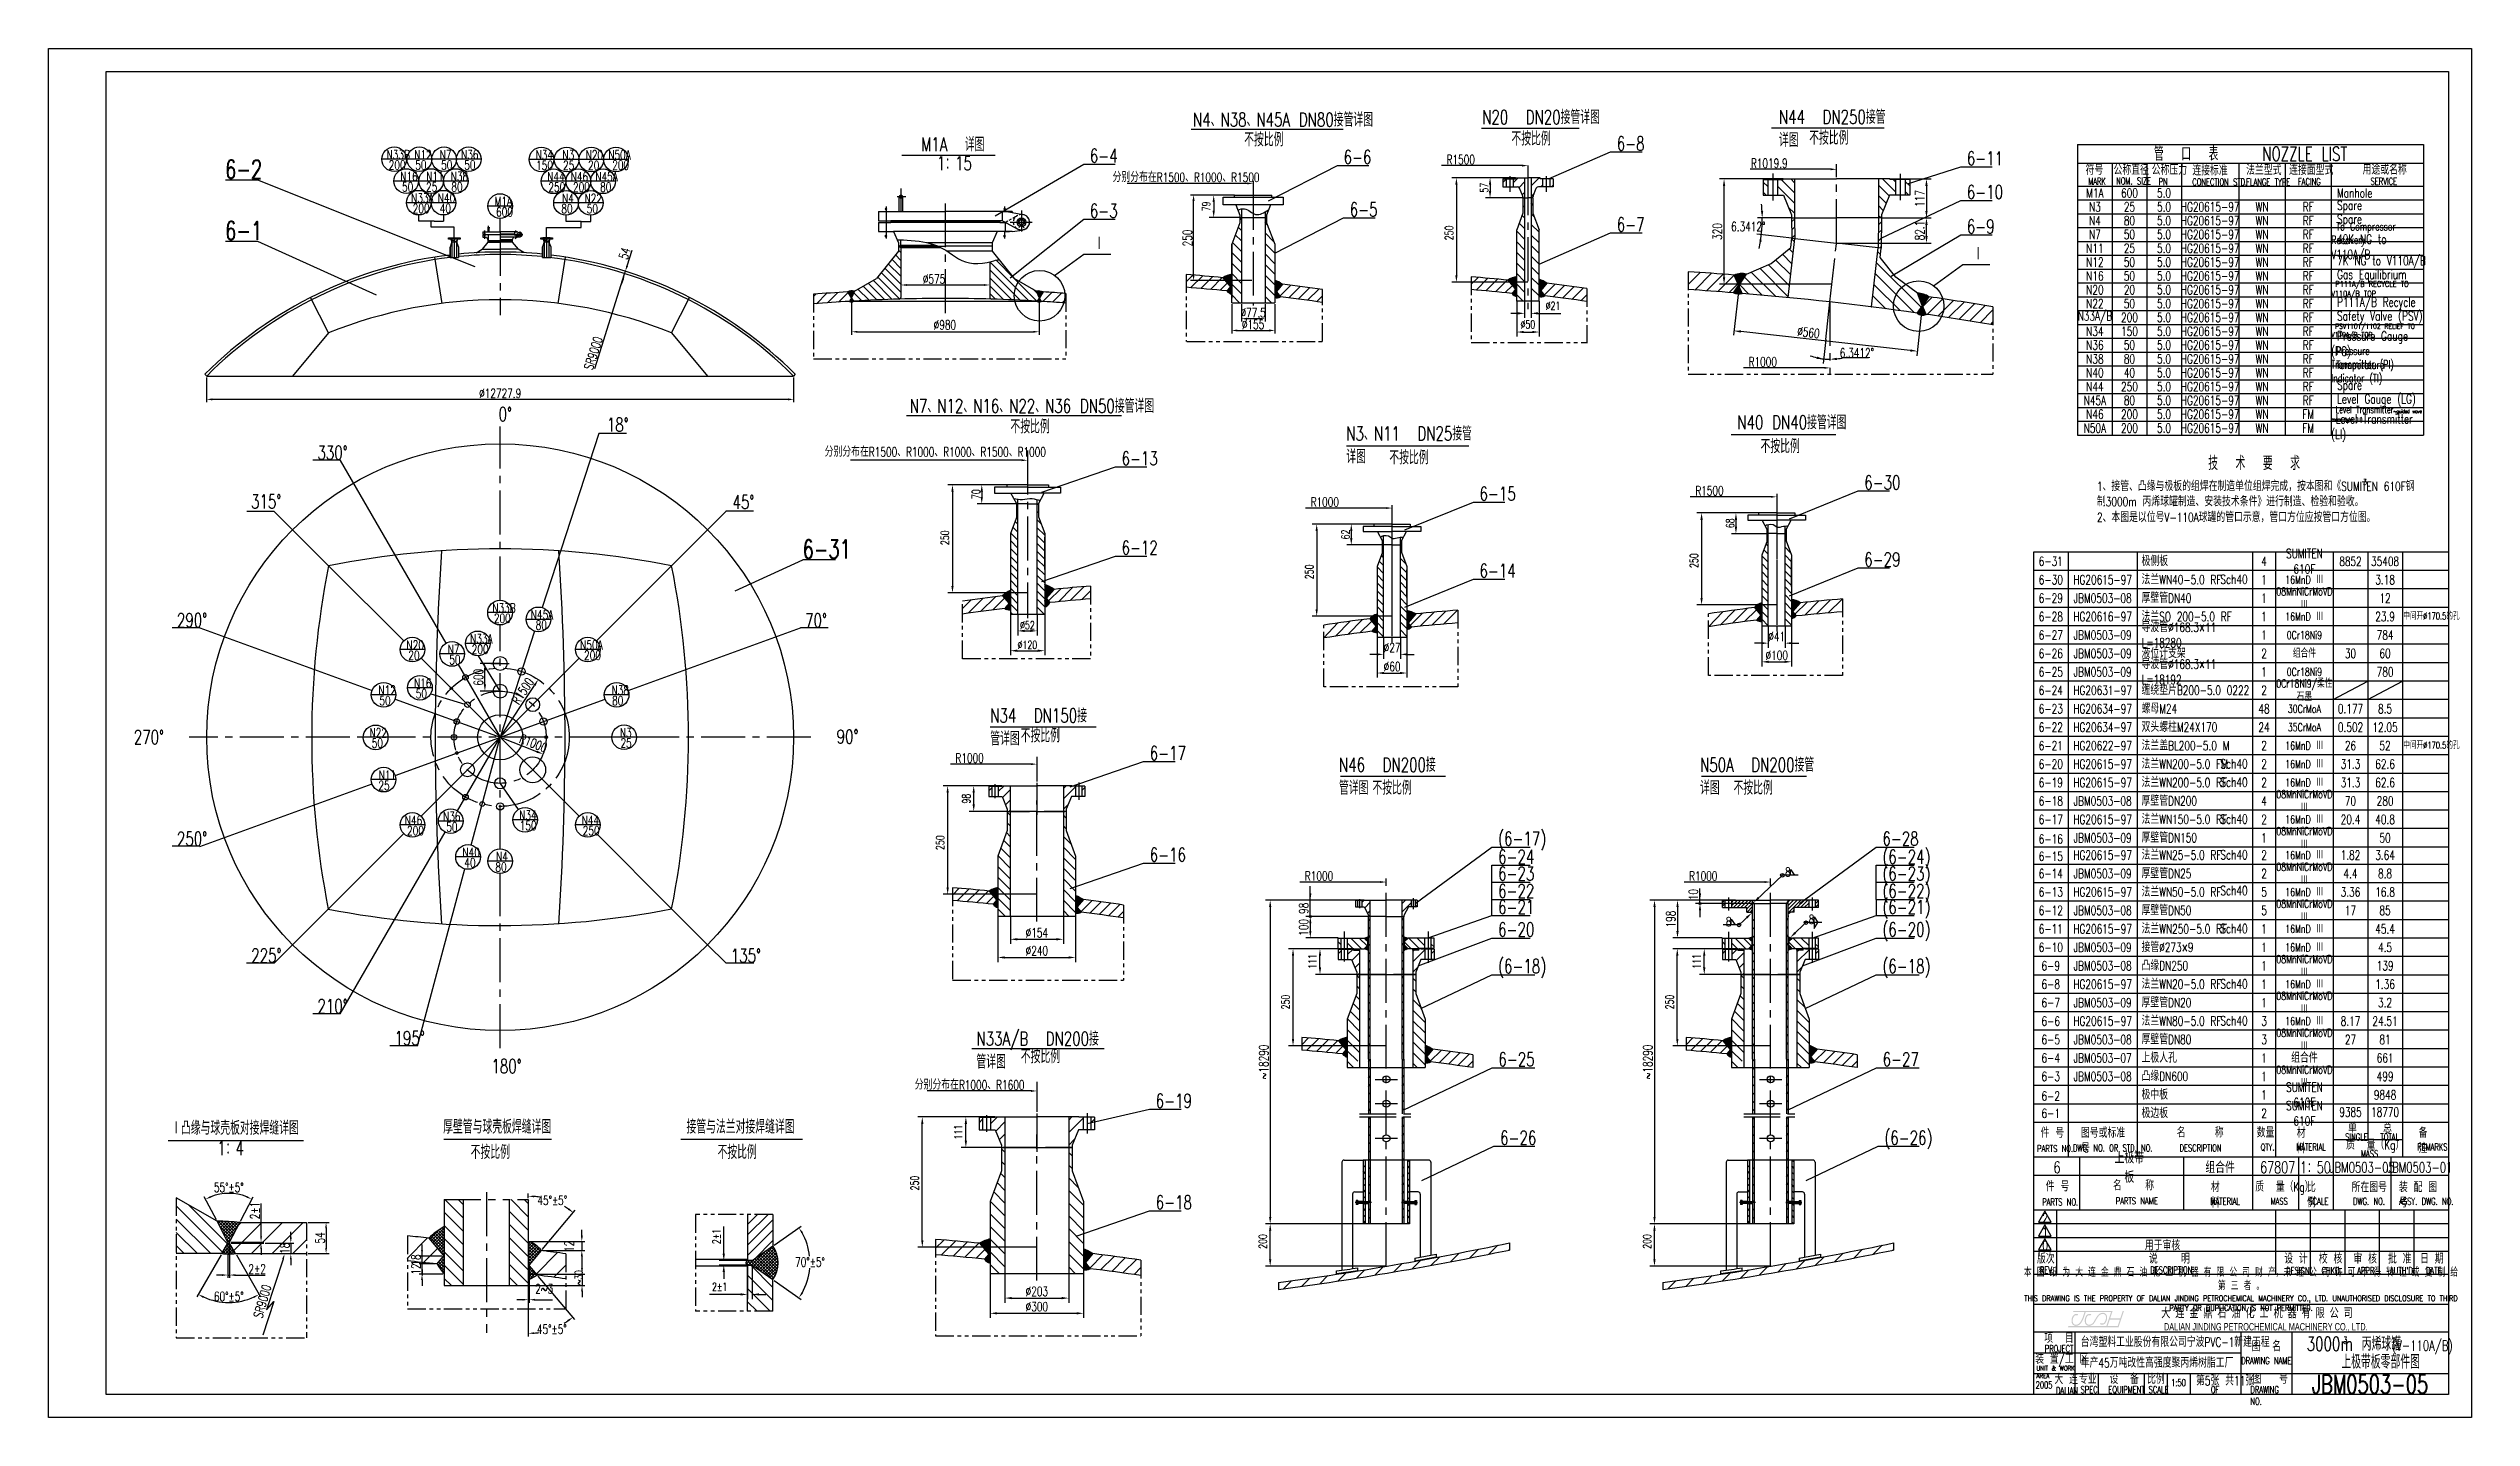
# Model space of a CAD drawing. Extents: x 14295 to 55529, y 90 to 48558.
# Drawn here: x 53683 to 54734, y 39183 to 39777 of the extents above; entities that cross this region are included whole.
import ezdxf

# ---------------------------------------------------------------- set-up
doc = ezdxf.new("R2010")
doc.units = 0
doc.header["$MEASUREMENT"] = 0
for name, pattern in [('CENTER2', [28.575, 19.05, -3.175, 3.175, -3.175]), ('DASHED2', [9.525, 6.35, -3.175]), ('PHANTOM2', [31.75, 15.875, -3.175, 3.175, -3.175, 3.175, -3.175])]:
    doc.linetypes.add(name, pattern=pattern)
doc.layers.get('0').update_dxf_attribs({"linetype": 'CONTINUOUS'})
doc.layers.get('DEFPOINTS').update_dxf_attribs({"linetype": 'CONTINUOUS'})
for name, color, linetype in [('图层1', 7, 'CONTINUOUS'), ('图层2', 1, 'CONTINUOUS'), ('图层3', 2, 'CENTER2'), ('图层4', 30, 'DASHED2'), ('图层5', 3, 'PHANTOM2')]:
    doc.layers.add(name, color=color, linetype=linetype)
doc.styles.add('JH', font='romans.shx', dxfattribs={"width": 0.707, "bigfont": 'HZTXT.shx'})
doc.styles.add('文字', font='txt.shx', dxfattribs={"width": 0.71, "bigfont": 'hzfs.shx'})
doc.dimstyles.get("Standard").update_dxf_attribs({"dimtxt": 0.18, "dimasz": 0.18, "dimexe": 0.18, "dimexo": 0.0625, "dimgap": 0.09, "dimtad": 0, "dimtih": 1, "dimtoh": 1, "dimdec": 4, "dimzin": 0, "dimtxsty": 'STANDARD', "dimcen": 0.09, "dimazin": 3, "dimtfac": 1, "dimtdec": 4, "dimtofl": 0, "dimtmove": 0, "dimatfit": 3, "dimtolj": 1, "dimtzin": 0})
pattern_1 = [(45, (10943.1151, 8016.45981), (-0.1796051224, 0.1796051224), []), (135, (10943.1151, 8016.45981), (-0.1796051224, -0.1796051224), [])]
pattern_2 = [(135, (49738.5503, 36629.9527), (-1.7242092, -1.7242092), [])]
pattern_3 = [(135, (49738.55035, 36629.95268), (-0.172420918, -0.172420918), []), (225, (49738.55035, 36629.95268), (0.172420918, -0.172420918), [])]
pattern_4 = [(45, (6.2821, -43.92753), (-0.1796051224, 0.1796051224), []), (135, (6.2821, -43.92753), (-0.5388153673, 0.1796051224), [0.635, -0.381])]
pattern_5 = [(45, (0, 0), (-1.79605122, 1.79605122), [])]
pattern_6 = [(45, (166.6698, 0), (-1.79605122, 1.79605122), [])]
pattern_7 = [(45, (172.95186, -43.92753), (-0.1796051224, 0.1796051224), []), (135, (172.95186, -43.92753), (-0.5388153673, 0.1796051224), [0.635, -0.381])]
pattern_8 = [(45, (16.2771, 0), (-0.78577241, 0.78577241), [])]

msp = doc.modelspace()

# ---------------------------------------------------------------- texts
at = {"color": 1, "linetype": 'BYBLOCK', "char_height": 4, "attachment_point": 5, "style": '文字'}
for s, insert in [('R1500', (54295.552, 39728.816)), ('R1019.9', (54429.393, 39727.225)), ('分别分布在R1500、R1000、R1500', (54176.395, 39721.084)), ('6.3412°', (54420.278, 39699.748)), ('6.3412°', (54467.376, 39644.934)), ('R1000', (54426.553, 39641.06)), ('分别分布在R1500、R1000、R1000、R1500、R1000', (54067.64, 39601.941)), ('R1000', (54236.587, 39580.246)), ('R1500', (54403.445, 39585.107)), ('R1000', (54082.529, 39469.136)), ('R1000', (54234.073, 39417.985)), ('R1000', (54400.743, 39417.985)), ('8', (54437.443, 39419.698)), ('8', (54411.764, 39398.183)), ('8', (54447.671, 39399.173)), ('分别分布在R1000、R1600', (54082.529, 39327.331))]:
    msp.add_mtext(s, dxfattribs=dict(at, insert=insert))
at = {"color": 1, "linetype": 'BYBLOCK', "style": '文字'}
for s, insert, char_height, attachment_point, rotation in [('\\A1;98', (54227.447, 39403.971), 4, 5, 90), ('10', (54396.426, 39409.946), 4, 5, 90), ('18', (53842.38, 39251.384), 4, 5, 90), ('\\A1;12', (53842.38, 39247.447), 4, 5, 90), ('~30', (53912.941, 39240.499), 3.3, 4, 90), ('SR9000', (53775.749, 39233.45), 4, 5, 74)]:
    msp.add_mtext(s, dxfattribs=dict(at, insert=insert, char_height=char_height, attachment_point=attachment_point, rotation=rotation))
at = {"layer": '图层1', "char_height": 4, "width": 14.0261, "attachment_point": 4, "style": '文字'}
for insert in [(54625.06, 39546.685), (54625.06, 39466.685), (54625.06, 39458.685), (54625.06, 39442.685), (54625.06, 39427.185), (54625.06, 39411.685), (54625.06, 39395.185), (54625.06, 39371.185), (54625.06, 39355.185)]:
    msp.add_mtext('\\C1;Sch40', dxfattribs=dict(at, insert=insert))
at = {"layer": '图层2', "style": '文字', "width": 0.71}
for s, height, p in [('质  量（Kg）', 4, (54679.556, 39299.324)), ('MASS', 3, (54686.036, 39296.024)), ('质  量（Kg）', 4, (54640.178, 39281.081)), ('MASS', 3, (54646.813, 39275.391)), ('3000m 丙烯球罐', 6, (54662.474, 39212.019)), ('(V-110A/B)', 4.5, (54699.428, 39212.019)), ('上极带板零部件图', 6, (54677.508, 39204.237))]:
    msp.add_text(s, height=height, dxfattribs=at).set_placement(p)
at = {"layer": '图层2', "style": '文字'}
for s, insert, char_height, width, attachment_point in [('N4、N38、N45A DN80接管详图', (54179.401, 39749.152), 6, 84.99621, 1), ('N20  DN20接管详图', (54304.828, 39750.228), 6, 49.95703, 1), ('N44  DN250接管详图', (54433.547, 39750.317), 6, 47.88671, 1), ('M1A  详图', (54061.519, 39738.393), 6, 36.3524, 1), ('不按比例', (54201.617, 39740.502), 6, 34.09402, 1), ('不按比例', (54317.531, 39740.901), 6, 36.3524, 1), ('6-8', (54363.236, 39738.809), 6, 18.6197, 1), ('不按比例', (54446.696, 39741.245), 6, 27.57265, 1), ('6-2', (53759.606, 39728.584), 8, 14.2301, 1), ('N33B', (53829.642, 39732.952), 4, 8.65483, 1), ('200', (53830.563, 39728.442), 4, 5.22936, 1), ('N12', (53841.642, 39732.952), 4, 7.5782, 1), ('50', (53842.078, 39728.442), 4, 4.0783, 1), ('N7', (53852.669, 39732.952), 4, 7.24746, 1), ('50', (53853.333, 39728.442), 4, 4.0783, 1), ('N36', (53861.957, 39732.952), 4, 8.6548, 1), ('50', (53863.329, 39728.442), 4, 4.0783, 1), ('N34', (53894.3, 39732.843), 4, 8.6548, 1), ('150', (53894.491, 39728.333), 4, 4.0783, 1), ('N3', (53905.929, 39732.843), 4, 8.6548, 1), ('25', (53906.199, 39728.333), 4, 4.0783, 1), ('N20', (53915.995, 39732.843), 4, 7.79581, 1), ('20', (53917.057, 39728.333), 4, 5.1688, 1), ('N50A', (53925.831, 39732.843), 4, 8.6548, 1), ('200', (53927.521, 39728.415), 4, 5.0184, 1), ('1：15', (54068.315, 39730.216), 6, 36.35243, 1), ('6-4', (54134.695, 39733.49), 6, 18.6197, 1), ('6-6', (54244.745, 39732.905), 6, 18.6197, 1), ('6-11', (54515.078, 39732.355), 6, 18.6197, 1), ('管  口  表     NOZZLE LIST', (54638.117, 39731.307), 6, 150, 5), ('N16', (53835.578, 39723.481), 4, 7.90784, 1), ('50', (53836.343, 39718.971), 4, 4.0783, 1), ('25', (53846.733, 39718.971), 4, 4.0783, 1), ('N11', (53846.84, 39723.481), 4, 7.87505, 1), ('N38', (53857.456, 39723.481), 4, 8.6548, 1), ('80', (53857.708, 39718.971), 4, 4.0783, 1), ('N44', (53899.332, 39723.372), 4, 8.6548, 1), ('250', (53899.837, 39718.863), 4, 4.0783, 1), ('N46', (53909.515, 39723.372), 4, 8.6548, 1), ('200', (53910.49, 39718.863), 4, 4.0783, 1), ('N45A', (53920.21, 39723.372), 4, 8.6548, 1), ('80', (53922.282, 39718.863), 4, 4.0783, 1), ('6-10', (54515.078, 39717.71), 6, 18.6197, 1), ('符号', (54566.602, 39726.233), 4, 822.2117, 1), ('MARK', (54567.696, 39720.873), 3, 822.2117, 1), ('公称直径', (54578.706, 39726.226), 4, 822.2117, 1), ('NOM. SIZE', (54579.841, 39720.989), 3, 822.2117, 1), ('公称压力', (54595.267, 39726.226), 4, 820.70201, 1), ('PN', (54598.256, 39720.756), 3, 822.2117, 1), ('连接标准', (54612.885, 39725.948), 4, 822.2117, 1), ('CONECTION STD.', (54612.885, 39720.626), 3, 822.2117, 1), ('法兰型式', (54636.222, 39726.17), 4, 822.2117, 1), ('FLANGE TYPE', (54636.222, 39720.615), 3, 822.2117, 1), ('连接面型式', (54654.87, 39726.189), 4, 822.2117, 1), ('FACING', (54658.691, 39720.742), 3, 822.2117, 1), ('用途或名称', (54686.726, 39726.353), 4, 822.2117, 1), ('SERVICE', (54690.19, 39720.913), 3, 822.2117, 1), ('N33A', (53840.293, 39714.11), 4, 8.6548, 1), ('200', (53840.962, 39709.6), 4, 5.48141, 1), ('N40', (53851.872, 39714.11), 4, 7.77094, 1), ('40', (53852.694, 39709.6), 4, 5.1449, 1), ('M1A', (53876.507, 39712.639), 4, 7.7249, 1), ('600', (53877.12, 39708.13), 4, 4.6078, 1), ('80', (53905.43, 39709.491), 4, 4.8876, 1), ('N4', (53905.743, 39714.001), 4, 7.07876, 1), ('N22', (53915.536, 39714.001), 4, 7.98185, 1), ('50', (53916.476, 39709.517), 4, 4.53721, 1), ('6-3', (54134.695, 39709.566), 6, 18.6197, 1), ('6-5', (54247.405, 39710.179), 6, 18.6197, 1), ('M1A', (54570.617, 39714.307), 4, 15, 5), ('N3', (54570.617, 39708.307), 4, 15, 5), ('600', (54585.617, 39714.307), 4, 15, 5), ('25', (54585.617, 39708.307), 4, 15, 5), ('5.0', (54600.617, 39714.307), 4, 15, 5), ('5.0', (54600.617, 39708.307), 4, 15, 5), ('HG20615-97', (54620.617, 39708.307), 4, 25, 5), ('WN', (54643.117, 39708.307), 4, 20, 5), ('RF', (54663.117, 39708.307), 4, 20, 5), (' Spare', (54673.117, 39708.307), 4, 40, 4), (' Manhole', (54673.117, 39714.307), 4, 40, 4), ('6-1', (53759.606, 39701.995), 8, 14.2301, 1), ('6-7', (54363.236, 39703.645), 6, 18.6197, 1), ('6-9', (54515.078, 39702.76), 6, 18.6197, 1), ('N4', (54570.617, 39702.307), 4, 15, 5), ('N7', (54570.617, 39696.307), 4, 15, 5), ('80', (54585.617, 39702.307), 4, 15, 5), ('50', (54585.617, 39696.307), 4, 15, 5), ('5.0', (54600.617, 39702.307), 4, 15, 5), ('5.0', (54600.617, 39696.307), 4, 15, 5), ('HG20615-97', (54620.617, 39702.307), 4, 25, 5), ('HG20615-97', (54620.617, 39696.307), 4, 25, 5), ('WN', (54643.117, 39702.307), 4, 20, 5), ('WN', (54643.117, 39696.307), 4, 20, 5), ('RF', (54663.117, 39702.307), 4, 20, 5), ('RF', (54663.117, 39696.307), 4, 20, 5), (' 40K NG to V110A/B', (54673.117, 39690.307), 4, 40, 4), (' To Compressor Recovery', (54673.117, 39696.307), 3.5, 40, 4), (' Spare', (54673.117, 39702.307), 4, 40, 4), ('Ⅰ', (54136.554, 39695.505), 6, 5.61105, 1), ('Ⅰ', (54517.865, 39690.998), 6, 5.61105, 1), ('N11', (54570.617, 39690.307), 4, 15, 5), ('N12', (54570.617, 39684.307), 4, 15, 5), ('25', (54585.617, 39690.307), 4, 15, 5), ('50', (54585.617, 39684.307), 4, 15, 5), ('5.0', (54600.617, 39690.307), 4, 15, 5), ('5.0', (54600.617, 39684.307), 4, 15, 5), ('HG20615-97', (54620.617, 39690.307), 4, 25, 5), ('HG20615-97', (54620.617, 39684.307), 4, 25, 5), ('WN', (54643.117, 39690.307), 4, 20, 5), ('WN', (54643.117, 39684.307), 4, 20, 5), ('RF', (54663.117, 39690.307), 4, 20, 5), ('RF', (54663.117, 39684.307), 4, 20, 5), (' 7K NG to V110A/B', (54673.117, 39684.307), 4, 40, 4), ('N16', (54570.617, 39678.307), 4, 15, 5), ('50', (54585.617, 39678.307), 4, 15, 5), ('5.0', (54600.617, 39678.307), 4, 15, 5), ('HG20615-97', (54620.617, 39678.307), 4, 25, 5), ('WN', (54643.117, 39678.307), 4, 20, 5), ('RF', (54663.117, 39678.307), 4, 20, 5), (' P111A/B RECYCLE TO V110A/B TOP', (54673.117, 39672.307), 2.5, 40, 4), (' Gas Equilibrium', (54673.117, 39678.307), 4, 40, 4), ('N20', (54570.617, 39672.307), 4, 15, 5), ('N22', (54570.617, 39666.307), 4, 15, 5), ('20', (54585.617, 39672.307), 4, 15, 5), ('50', (54585.617, 39666.307), 4, 15, 5), ('5.0', (54600.617, 39672.307), 4, 15, 5), ('5.0', (54600.617, 39666.307), 4, 15, 5), ('HG20615-97', (54620.617, 39672.307), 4, 25, 5), ('HG20615-97', (54620.617, 39666.307), 4, 25, 5), ('WN', (54643.117, 39672.307), 4, 20, 5), ('WN', (54643.117, 39666.307), 4, 20, 5), ('RF', (54663.117, 39672.307), 4, 20, 5), ('RF', (54663.117, 39666.307), 4, 20, 5), (' P111A/B Recycle', (54673.117, 39666.307), 4, 40, 4), ('N33A/B', (54570.617, 39660.307), 4, 15, 5), ('N34', (54570.617, 39654.307), 4, 15, 5), ('200', (54585.617, 39660.307), 4, 15, 5), ('150', (54585.617, 39654.307), 4, 15, 5), ('5.0', (54600.617, 39660.307), 4, 15, 5), ('5.0', (54600.617, 39654.307), 4, 15, 5), ('HG20615-97', (54620.617, 39660.307), 4, 25, 5), ('HG20615-97', (54620.617, 39654.307), 4, 25, 5), ('WN', (54643.117, 39660.307), 4, 20, 5), ('WN', (54643.117, 39654.307), 4, 20, 5), ('RF', (54663.117, 39660.307), 4, 20, 5), ('RF', (54663.117, 39654.307), 4, 20, 5), (' PSV1101/1102 RELIEF TO V110A/B TOP', (54673.117, 39654.307), 2.2, 40, 4), (' Pressure Gauge (PG)', (54673.117, 39648.307), 4, 40, 4), (' Safety Valve (PSV)', (54673.117, 39660.307), 4, 40, 4), ('N36', (54570.617, 39648.307), 4, 15, 5), ('N38', (54570.617, 39642.307), 4, 15, 5), ('50', (54585.617, 39648.307), 4, 15, 5), ('80', (54585.617, 39642.307), 4, 15, 5), ('5.0', (54600.617, 39648.307), 4, 15, 5), ('5.0', (54600.617, 39642.307), 4, 15, 5), ('HG20615-97', (54620.617, 39648.307), 4, 25, 5), ('HG20615-97', (54620.617, 39642.307), 4, 25, 5), ('WN', (54643.117, 39648.307), 4, 20, 5), ('WN', (54643.117, 39642.307), 4, 20, 5), ('RF', (54663.117, 39648.307), 4, 20, 5), ('RF', (54663.117, 39642.307), 4, 20, 5), (' Pressure Transmitter (PI)', (54673.117, 39642.307), 3.5, 40, 4), ('N40', (54570.617, 39636.307), 4, 15, 5), ('40', (54585.617, 39636.307), 4, 15, 5), ('5.0', (54600.617, 39636.307), 4, 15, 5), ('HG20615-97', (54620.617, 39636.307), 4, 25, 5), ('WN', (54643.117, 39636.307), 4, 20, 5), ('RF', (54663.117, 39636.307), 4, 20, 5), (' Temperature Indicator (TI)', (54673.117, 39636.307), 3.5, 40, 4), ('N7、N12、N16、N22、N36 DN50接管详图', (54056.566, 39624.926), 6, 126.0988, 1), ('N45A', (54570.617, 39624.307), 4, 15, 5), ('N44', (54570.617, 39630.307), 4, 15, 5), ('250', (54585.617, 39630.307), 4, 15, 5), ('80', (54585.617, 39624.307), 4, 15, 5), ('5.0', (54600.617, 39630.307), 4, 15, 5), ('5.0', (54600.617, 39624.307), 4, 15, 5), ('HG20615-97', (54620.617, 39630.307), 4, 25, 5), ('HG20615-97', (54620.617, 39624.307), 4, 25, 5), ('WN', (54643.117, 39630.307), 4, 20, 5), ('WN', (54643.117, 39624.307), 4, 20, 5), ('RF', (54663.117, 39630.307), 4, 20, 5), ('RF', (54663.117, 39624.307), 4, 20, 5), (' Spare', (54673.117, 39630.307), 4, 40, 4), (' Level Gauge (LG)', (54673.117, 39624.307), 4, 40, 4), ('0%%d', (53878.237, 39621.347), 6, 15.37029, 1), ('18%%d', (53925.187, 39616.799), 6, 15.19298, 1), ('不按比例', (54100.219, 39615.974), 6, 36.3524, 1), ('N3、N11  DN25接管详图', (54245.909, 39612.953), 6, 55.93478, 1), ('N40 DN40接管详图', (54415.505, 39617.814), 6, 56.45971, 1), ('N50A', (54570.617, 39612.307), 4, 15, 5), ('N46', (54570.617, 39618.307), 4, 15, 5), ('200', (54585.617, 39618.307), 4, 15, 5), ('200', (54585.617, 39612.307), 4, 15, 5), ('5.0', (54600.617, 39618.307), 4, 15, 5), ('5.0', (54600.617, 39612.307), 4, 15, 5), ('HG20615-97', (54620.617, 39618.307), 4, 25, 5), ('HG20615-97', (54620.617, 39612.307), 4, 25, 5), ('WN', (54643.117, 39618.307), 4, 20, 5), ('WN', (54643.117, 39612.307), 4, 20, 5), ('FM', (54663.117, 39618.307), 4, 20, 5), ('FM', (54663.117, 39612.307), 4, 20, 5), (' Level Transmitter\\H1.5;~guided wave radar type (LI)', (54673.117, 39618.307), 3, 40, 4), (' \\H4;Level Transmitter (LI)', (54673.117, 39612.307), 3, 40, 4), ('330%%d', (53799.661, 39604.63), 6, 13.7127, 1), ('6-13', (54148.438, 39602.16), 6, 18.6197, 1), ('不按比例', (54264.577, 39602.563), 6, 36.3524, 1), ('不按比例', (54425.601, 39607.425), 6, 36.3524, 1), ('6-30', (54470.572, 39591.724), 6, 18.6197, 1), ('技  术  要  求', (54619.741, 39600.105), 6, 42.40431, 1), ('315%%d', (53770.86, 39583.49), 6, 20.35252, 1), ('45%%d', (53979.688, 39583.231), 6, 12.64948, 1), ('6-15', (54303.714, 39586.863), 6, 18.6197, 1), ('1、接管、凸缘与极板的组焊在制造单位组焊完成，按本图和《SUMITEN 610F钢制3000m 丙烯球罐制造、安装技术条件》进行制造、检验和验收。', (54571.509, 39589.06), 4, 140.27989, 1), ('3', (54687.766, 39588.952), 2.5, 10, 5), ('2、本图是以位号V-110A球罐的管口示意，管口方位应按管口方位图。', (54571.509, 39575.569), 4, 140.2799, 1), ('6-31', (54010.065, 39563.796), 8, 14.2301, 1), ('6-12', (54148.438, 39563.436), 6, 18.6197, 1), ('SUMITEN 610F', (54661.483, 39554.524), 4, 25, 5), ('6-14', (54303.714, 39553.432), 6, 18.6197, 1), ('6-29', (54470.572, 39558.294), 6, 18.6197, 1), ('6-31', (54551.483, 39554.524), 4, 15, 5), ('极侧板', (54590.85, 39554.524), 4, 48.1478, 4), ('4', (54643.983, 39554.524), 4, 10, 5), ('8852', (54681.483, 39554.524), 4, 15, 5), ('35408', (54696.483, 39554.524), 4, 15, 5), ('6-30', (54551.483, 39546.524), 4, 15, 5), ('6-29', (54551.483, 39538.524), 4, 15, 5), ('\\C1;JBM0503-08', (54573.983, 39538.524), 4, 30, 5), ('\\C1;HG20615-97', (54573.983, 39546.524), 4, 30, 5), ('厚壁管DN40', (54590.85, 39538.524), 4, 48.1478, 4), ('法兰WN40-5.0 RF', (54590.85, 39546.524), 4, 48.1478, 4), ('1', (54643.983, 39546.524), 4, 10, 5), ('1', (54643.983, 39538.524), 4, 10, 5), ('08MnNiCrMoVD Ⅲ', (54661.483, 39538.524), 3.5, 25, 5), ('16MnD Ⅲ', (54661.483, 39546.524), 3.5, 25, 5), ('3.18', (54696.483, 39546.524), 4, 15, 5), ('12', (54696.483, 39538.524), 4, 15, 5), ('290%%d', (53738.699, 39531.979), 6, 13.7127, 1), ('N33B', (53875.532, 39536.26), 4, 8.6548, 1), ('200', (53876.201, 39531.751), 4, 5.48141, 1), ('200', (53876.201, 39531.751), 4, 5.48141, 1), ('N45A', (53892.206, 39533.331), 4, 8.6548, 1), ('80', (53894.278, 39528.821), 4, 4.0783, 1), ('70%%d', (54011.176, 39531.888), 6, 13.7127, 1), ('6-28', (54551.483, 39530.524), 4, 15, 5), ('\\C1;HG20616-97', (54573.983, 39530.524), 4, 30, 5), ('法兰SO 200-5.0 RF', (54590.85, 39530.524), 4, 48.1478, 4), ('导波管%%c168.3×11  L=18280', (54590.85, 39522.524), 4, 48.1478, 4), ('1', (54643.983, 39530.524), 4, 10, 5), ('16MnD Ⅲ', (54661.483, 39530.524), 3.5, 25, 5), ('23.9', (54696.483, 39530.524), 4, 15, 5), ('中间开%%c170.5的孔', (54704.373, 39530.709), 3, 53.34658, 4), ('N20', (53838.292, 39520.212), 4, 7.9078, 1), ('N7', (53856.158, 39518.308), 4, 7.24746, 1), ('N33A', (53865.894, 39522.9), 4, 8.6548, 1), ('200', (53866.563, 39518.391), 4, 5.48141, 1), ('N50A', (53913.61, 39520.212), 4, 8.6548, 1), ('6-27', (54551.483, 39522.524), 4, 15, 5), ('\\C1;JBM0503-09', (54573.983, 39522.524), 4, 30, 5), ('1', (54643.983, 39522.524), 4, 10, 5), ('0Cr18Ni9', (54661.483, 39522.524), 3.5, 25, 5), ('784', (54696.483, 39522.524), 4, 15, 5), ('20', (53839.057, 39515.702), 4, 4.0783, 1), ('50', (53856.823, 39513.799), 4, 4.0783, 1), ('200', (53915.301, 39515.784), 4, 5.0184, 1), ('6-26', (54551.483, 39514.524), 4, 15, 5), ('6-25', (54551.483, 39506.524), 4, 15, 5), ('\\C1;JBM0503-09', (54573.983, 39514.524), 4, 30, 5), ('\\C1;JBM0503-09', (54573.983, 39506.524), 4, 30, 5), ('液位计支架', (54590.85, 39514.524), 4, 48.1478, 4), ('导波管%%c168.3×11  L=18192', (54590.85, 39506.524), 4, 48.1478, 4), ('2', (54643.983, 39514.524), 4, 10, 5), ('1', (54643.983, 39506.524), 4, 10, 5), ('0Cr18Ni9', (54661.483, 39506.524), 3.5, 25, 5), ('组合件', (54661.483, 39514.524), 3.5, 25, 5), ('30', (54681.483, 39514.524), 4, 15, 5), ('780', (54696.483, 39506.524), 4, 15, 5), ('60', (54696.483, 39514.524), 4, 15, 5), ('N12', (53826.112, 39500.575), 4, 7.5782, 1), ('N16', (53841.544, 39503.65), 4, 7.90784, 1), ('50', (53842.309, 39499.14), 4, 4.0783, 1), ('N38', (53927.24, 39500.575), 4, 8.6548, 1), ('6-24', (54551.483, 39498.524), 4, 15, 5), ('\\C1;HG20631-97', (54573.983, 39498.524), 4, 30, 5), ('缠绕垫片B200-5.0 0222', (54590.85, 39498.524), 4, 48.1478, 4), ('2', (54643.983, 39498.524), 4, 10, 5), ('0Cr18Ni9/柔性石墨', (54661.483, 39498.524), 3.5, 25, 5), ('50', (53826.547, 39496.066), 4, 4.0783, 1), ('80', (53927.492, 39496.066), 4, 4.0783, 1), ('N34  DN150接管详图', (54091.459, 39490.609), 6, 45.9814, 1), ('6-23', (54551.483, 39490.524), 4, 15, 5), ('\\C1;HG20634-97', (54573.983, 39490.524), 4, 30, 5), ('螺母M24', (54590.85, 39490.524), 4, 48.1478, 4), ('48', (54643.983, 39490.524), 4, 10, 5), ('30CrMoA', (54661.483, 39490.524), 3.5, 25, 5), ('0.177', (54681.483, 39490.524), 4, 15, 5), ('8.5', (54696.483, 39490.524), 4, 15, 5), ('270%%d', (53719.993, 39481.224), 6, 21.34792, 1), ('N22', (53822.264, 39482.125), 4, 7.98185, 1), ('50', (53823.204, 39477.641), 4, 4.53721, 1), ('N3', (53930.852, 39482.179), 4, 8.6548, 1), ('25', (53931.122, 39477.67), 4, 4.0783, 1), ('90%%d', (54024.85, 39481.464), 6, 14.20416, 1), ('不按比例', (54104.668, 39481.907), 6, 33.50183, 1), ('6-22', (54551.483, 39482.524), 4, 15, 5), ('6-21', (54551.483, 39474.524), 4, 15, 5), ('\\C1;HG20634-97', (54573.983, 39482.524), 4, 30, 5), ('\\C1;HG20622-97', (54573.983, 39474.524), 4, 30, 5), ('双头螺柱M24X170', (54590.85, 39482.524), 4, 48.1478, 4), ('法兰盖BL200-5.0 M', (54590.85, 39474.524), 4, 48.1478, 4), ('24', (54643.983, 39482.524), 4, 10, 5), ('2', (54643.983, 39474.524), 4, 10, 5), ('16MnD Ⅲ', (54661.483, 39474.524), 3.5, 25, 5), ('35CrMoA', (54661.483, 39482.524), 3.5, 25, 5), ('0.502', (54681.483, 39482.524), 4, 15, 5), ('26', (54681.483, 39474.524), 4, 15, 5), ('12.05', (54696.483, 39482.524), 4, 15, 5), ('52', (54696.483, 39474.524), 4, 15, 5), ('中间开%%c170.5的孔', (54704.373, 39474.709), 3, 53.34658, 4), ('6-17', (54160.672, 39474.249), 6, 18.6197, 1), ('N46  DN200接管详图', (54242.729, 39469.243), 6, 45.7992, 1), ('N50A  DN200接管详图', (54399.338, 39469.243), 6, 53.41653, 1), ('6-20', (54551.483, 39466.524), 4, 15, 5), ('\\C1;HG20615-97', (54573.983, 39466.524), 4, 30, 5), ('法兰WN200-5.0 FM', (54590.85, 39466.524), 4, 48.1478, 4), ('2', (54643.983, 39466.524), 4, 10, 5), ('16MnD Ⅲ', (54661.483, 39466.524), 3.5, 25, 5), ('31.3', (54681.483, 39466.524), 4, 15, 5), ('62.6', (54696.483, 39466.524), 4, 15, 5), ('25', (53826.127, 39459.274), 4, 4.0783, 1), ('N11', (53826.235, 39463.783), 4, 7.87505, 1), ('不按比例', (54257.262, 39459.251), 6, 34.80158, 1), ('不按比例', (54413.871, 39459.251), 6, 34.80158, 1), ('6-19', (54551.483, 39458.524), 4, 15, 5), ('\\C1;HG20615-97', (54573.983, 39458.524), 4, 30, 5), ('法兰WN200-5.0 RF', (54590.85, 39458.524), 4, 48.1478, 4), ('2', (54643.983, 39458.524), 4, 10, 5), ('08MnNiCrMoVD Ⅲ', (54661.483, 39450.524), 3.5, 25, 5), ('16MnD Ⅲ', (54661.483, 39458.524), 3.5, 25, 5), ('31.3', (54681.483, 39458.524), 4, 15, 5), ('62.6', (54696.483, 39458.524), 4, 15, 5), ('N46', (53837.545, 39444.147), 4, 8.6548, 1), ('N36', (53854.149, 39445.8), 4, 8.6548, 1), ('N34', (53887.193, 39446.355), 4, 8.6548, 1), ('N44', (53914.237, 39444.147), 4, 8.6548, 1), ('6-18', (54551.483, 39450.524), 4, 15, 5), ('6-17', (54551.483, 39442.524), 4, 15, 5), ('\\C1;JBM0503-08', (54573.983, 39450.524), 4, 30, 5), ('\\C1;HG20615-97', (54573.983, 39442.524), 4, 30, 5), ('厚壁管DN200', (54590.85, 39450.524), 4, 48.1478, 4), ('法兰WN150-5.0 RF', (54590.85, 39442.524), 4, 48.1478, 4), ('4', (54643.983, 39450.524), 4, 10, 5), ('2', (54643.983, 39442.524), 4, 10, 5), ('16MnD Ⅲ', (54661.483, 39442.524), 3.5, 25, 5), ('20.4', (54681.483, 39442.524), 4, 15, 5), ('70', (54681.483, 39450.524), 4, 15, 5), ('40.8', (54696.483, 39442.524), 4, 15, 5), ('280', (54696.483, 39450.524), 4, 15, 5), ('250%%d', (53738.699, 39437.139), 6, 13.7127, 1), ('200', (53838.52, 39439.637), 4, 4.0783, 1), ('50', (53855.521, 39441.291), 4, 4.0783, 1), ('150', (53887.385, 39441.846), 4, 4.0783, 1), ('250', (53914.742, 39439.637), 4, 4.0783, 1), ('(6-17)', (54311.781, 39437.203), 6, 18.6197, 1), ('6-28', (54478.45, 39437.203), 6, 18.6197, 1), ('6-16', (54551.483, 39434.024), 4, 15, 5), ('\\C1;JBM0503-09', (54573.983, 39434.524), 4, 30, 5), ('厚壁管DN150', (54590.85, 39434.524), 4, 48.1478, 4), ('1', (54643.983, 39434.524), 4, 10, 5), ('08MnNiCrMoVD Ⅲ', (54661.483, 39434.524), 3.5, 25, 5), ('50', (54696.483, 39434.524), 4, 15, 5), ('N40', (53862.541, 39430.226), 4, 7.77094, 1), ('40', (53863.362, 39425.716), 4, 5.1449, 1), ('80', (53876.84, 39423.892), 4, 4.8876, 1), ('N4', (53877.154, 39428.402), 4, 7.07876, 1), ('6-16', (54160.672, 39430.219), 6, 18.6197, 1), ('6-24', (54311.781, 39429.31), 6, 18.6197, 1), ('(6-24)', (54478.45, 39429.31), 6, 18.6197, 1), ('(6-23)', (54478.45, 39422.026), 6, 18.6197, 1), ('6-15', (54551.483, 39426.524), 4, 15, 5), ('\\C1;HG20615-97', (54573.983, 39427.024), 4, 30, 5), ('法兰WN25-5.0 RF', (54590.85, 39427.024), 4, 48.1478, 4), ('2', (54643.983, 39427.024), 4, 10, 5), ('08MnNiCrMoVD Ⅲ', (54661.483, 39419.024), 3.5, 25, 5), ('16MnD Ⅲ', (54661.483, 39427.024), 3.5, 25, 5), ('1.82', (54681.483, 39427.024), 4, 15, 5), ('3.64', (54696.483, 39427.024), 4, 15, 5), ('6-23', (54311.781, 39422.026), 6, 18.6197, 1), ('6-22', (54311.781, 39414.483), 6, 18.6197, 1), ('(6-22)', (54478.45, 39414.483), 6, 18.6197, 1), ('6-14', (54551.483, 39419.024), 4, 15, 5), ('6-13', (54551.483, 39411.024), 4, 15, 5), ('\\C1;JBM0503-09', (54573.983, 39419.024), 4, 30, 5), ('\\C1;HG20615-97', (54573.983, 39411.024), 4, 30, 5), ('厚壁管DN25', (54590.85, 39419.024), 4, 48.1478, 4), ('法兰WN50-5.0 RF', (54590.85, 39411.024), 4, 48.1478, 4), ('2', (54643.983, 39419.024), 4, 10, 5), ('5', (54643.983, 39411.024), 4, 10, 5), ('16MnD Ⅲ', (54661.483, 39411.024), 3.5, 25, 5), ('3.36', (54681.483, 39411.024), 4, 15, 5), ('4.4', (54681.483, 39419.024), 4, 15, 5), ('16.8', (54696.483, 39411.024), 4, 15, 5), ('8.8', (54696.483, 39419.024), 4, 15, 5), ('6-21', (54311.781, 39407.499), 6, 18.6197, 1), ('(6-21)', (54478.45, 39407.499), 6, 18.6197, 1), ('6-12', (54551.483, 39403.024), 4, 15, 5), ('\\C1;JBM0503-08', (54573.983, 39403.024), 4, 30, 5), ('厚壁管DN50', (54590.85, 39403.024), 4, 48.1478, 4), ('5', (54643.983, 39403.024), 4, 10, 5), ('08MnNiCrMoVD Ⅲ', (54661.483, 39403.024), 3.5, 25, 5), ('17', (54681.483, 39403.024), 4, 15, 5), ('85', (54696.483, 39403.024), 4, 15, 5), ('6-20', (54311.781, 39397.737), 6, 18.6197, 1), ('(6-20)', (54478.45, 39397.737), 6, 18.6197, 1), ('6-11', (54551.483, 39395.024), 4, 15, 5), ('\\C1;HG20615-97', (54573.983, 39395.024), 4, 30, 5), ('法兰WN250-5.0 RF', (54590.85, 39395.024), 4, 48.1478, 4), ('1', (54643.983, 39395.024), 4, 10, 5), ('16MnD Ⅲ', (54661.483, 39395.024), 3.5, 25, 5), ('45.4', (54696.483, 39395.024), 4, 15, 5), ('225%%d', (53770.947, 39386.521), 6, 13.7127, 1), ('135%%d', (53978.929, 39386.43), 6, 13.7127, 1), ('(6-18)', (54311.781, 39381.828), 6, 18.6197, 1), ('(6-18)', (54478.45, 39381.828), 6, 18.6197, 1), ('6-10', (54551.483, 39387.024), 4, 15, 5), ('6-9', (54551.483, 39379.024), 4, 15, 5), ('\\C1;JBM0503-09', (54573.983, 39387.024), 4, 30, 5), ('\\C1;JBM0503-08', (54573.983, 39379.024), 4, 30, 5), ('接管%%c273×9', (54590.85, 39387.024), 4, 48.1478, 4), ('凸缘DN250', (54590.85, 39379.024), 4, 48.1478, 4), ('1', (54643.983, 39387.024), 4, 10, 5), ('1', (54643.983, 39379.024), 4, 10, 5), ('08MnNiCrMoVD Ⅲ', (54661.483, 39379.024), 3.5, 25, 5), ('16MnD Ⅲ', (54661.483, 39387.024), 3.5, 25, 5), ('139', (54696.483, 39379.024), 4, 15, 5), ('4.5', (54696.483, 39387.024), 4, 15, 5), ('6-8', (54551.483, 39371.024), 4, 15, 5), ('\\C1;HG20615-97', (54573.983, 39371.024), 4, 30, 5), ('法兰WN20-5.0 RF', (54590.85, 39371.024), 4, 48.1478, 4), ('1', (54643.983, 39371.024), 4, 10, 5), ('16MnD Ⅲ', (54661.483, 39371.024), 3.5, 25, 5), ('1.36', (54696.483, 39371.024), 4, 15, 5), ('210%%d', (53799.661, 39364.487), 6, 13.71267, 1), ('6-7', (54551.483, 39363.024), 4, 15, 5), ('\\C1;JBM0503-09', (54573.983, 39363.024), 4, 30, 5), ('厚壁管DN20', (54590.85, 39363.024), 4, 48.1478, 4), ('1', (54643.983, 39363.024), 4, 10, 5), ('08MnNiCrMoVD Ⅲ', (54661.483, 39363.024), 3.5, 25, 5), ('3.2', (54696.483, 39363.024), 4, 15, 5), ('195%%d', (53833.1, 39350.637), 6, 13.7127, 1), ('N33A/B  DN200接管详图', (54085.48, 39350.405), 6, 56.55405, 1), ('6-6', (54551.483, 39355.024), 4, 15, 5), ('\\C1;HG20615-97', (54573.983, 39355.024), 4, 30, 5), ('厚壁管DN80', (54590.85, 39347.024), 4, 48.1478, 4), ('法兰WN80-5.0 RF', (54590.85, 39355.024), 4, 48.1478, 4), ('3', (54643.983, 39355.024), 4, 10, 5), ('08MnNiCrMoVD Ⅲ', (54661.483, 39347.024), 3.5, 25, 5), ('16MnD Ⅲ', (54661.483, 39355.024), 3.5, 25, 5), ('8.17', (54681.483, 39355.024), 4, 15, 5), ('24.51', (54696.483, 39355.024), 4, 15, 5), ('不按比例', (54104.738, 39342.74), 6, 27.17551, 1), ('6-25', (54311.88, 39341.449), 6, 18.6197, 1), ('6-27', (54478.55, 39341.449), 6, 18.6197, 1), ('6-5', (54551.483, 39347.024), 4, 15, 5), ('6-4', (54551.483, 39339.024), 4, 15, 5), ('\\C1;JBM0503-08', (54573.983, 39347.024), 4, 30, 5), ('\\C1;JBM0503-07', (54573.983, 39339.024), 4, 30, 5), ('上极人孔    ', (54590.85, 39339.024), 4, 48.1478, 4), ('3', (54643.983, 39347.024), 4, 10, 5), ('1', (54643.983, 39339.024), 4, 10, 5), ('组合件', (54661.483, 39339.024), 4, 25, 5), ('27', (54681.483, 39347.024), 4, 15, 5), ('661', (54696.483, 39339.024), 4, 15, 5), ('81', (54696.483, 39347.024), 4, 15, 5), ('180%%d', (53875.126, 39338.456), 6, 31.46897, 1), ('6-3', (54551.483, 39331.024), 4, 15, 5), ('\\C1;JBM0503-08', (54573.983, 39331.024), 4, 30, 5), ('凸缘DN600', (54590.85, 39331.024), 4, 48.1478, 4), ('1', (54643.983, 39331.024), 4, 10, 5), ('08MnNiCrMoVD Ⅲ', (54661.483, 39331.024), 3.5, 25, 5), ('499', (54696.483, 39331.024), 4, 15, 5), ('6-19', (54163.24, 39323.433), 6, 18.6197, 1), ('6-2', (54551.483, 39322.524), 4, 15, 5), ('极中板', (54590.85, 39323.024), 4, 48.1478, 4), ('1', (54643.983, 39323.024), 4, 10, 5), ('SUMITEN 610F', (54661.483, 39323.024), 4, 25, 5), ('SUMITEN 610F', (54661.483, 39315.024), 4, 25, 5), ('9848', (54696.483, 39323.024), 4, 15, 5), ('Ⅰ凸缘与球壳板对接焊缝详图', (53736.191, 39311.7), 6, 62.55248, 1), ('厚壁管与球壳板焊缝详图', (53854.181, 39312.203), 6, 58.81209, 1), ('接管与法兰对接焊缝详图', (53959.728, 39312.203), 6, 55.45332, 1), ('6-26', (54312.635, 39307.42), 6, 18.6197, 1), ('(6-26)', (54479.305, 39307.42), 6, 18.6197, 1), ('\\C1;件 号', (54547.069, 39308.452), 4, 822.2117, 1), ('6-1', (54551.483, 39315.024), 4, 15, 5), ('\\C1;图号或标准号', (54564.598, 39308.452), 4, 20.12183, 1), ('极边板', (54590.85, 39315.024), 4, 48.1478, 4), ('\\C1;名     称', (54606.129, 39308.582), 4, 822.2117, 1), ('\\C1;数量', (54640.801, 39308.582), 4, 110.29202, 1), ('2', (54643.983, 39315.024), 4, 10, 5), ('\\C1;材 料', (54658.149, 39308.434), 4, 8.86882, 1), ('9385', (54681.483, 39315.524), 4, 15, 5), ('\\C1;单', (54680.438, 39310.61), 4, 4.31737, 1), ('18770', (54696.483, 39315.524), 4, 15, 5), ('\\C1;总', (54695.603, 39310.61), 4, 4.57654, 1), ('\\C1;备 注', (54711.03, 39308.434), 4, 9.43622, 1), ('1：4', (53756.191, 39302.892), 6, 17.5037, 1), ('不按比例', (53866.109, 39301.204), 6, 17.5037, 1), ('不按比例', (53973.188, 39301.204), 6, 21.21293, 1), ('\\C1;PARTS NO.', (54545.547, 39301.249), 3, 822.2117, 1), ('\\C1;DWG. NO. OR STD. NO.', (54561.156, 39301.478), 3, 822.2117, 1), ('\\C1;DESCRIPTION', (54607.355, 39301.494), 3, 822.2117, 1), ('\\C1;QTY.', (54642.527, 39301.827), 3, 71.66189, 1), ('\\C1;MATERIAL', (54657.921, 39301.883), 3, 91.29487, 1), ('\\C1;SINGLE', (54679.214, 39306.276), 3, 8.43319, 1), ('\\C1;TOTAL', (54694.435, 39306.276), 3, 7.17448, 1), ('\\C1;REMARKS', (54710.408, 39301.883), 3, 15.66534, 1), ('6', (54554.201, 39291.571), 5, 15, 5), ('上极带板', (54585.558, 39291.571), 5, 15, 5), ('组合件', (54624.939, 39291.571), 5, 15, 5), ('67807', (54649.905, 39291.571), 5, 15, 5), ('1：50', (54666.252, 39291.571), 5, 15, 5), ('JBM0503-05', (54686.497, 39291.571), 4.5, 15, 5), ('JBM0503-01', (54711.497, 39291.571), 4.5, 15, 5), ('6-18', (54163.24, 39279.404), 6, 18.6197, 1), ('\\C1;PARTS NO.', (54547.771, 39278.002), 3, 822.2117, 1), ('\\C1;件 号', (54549.293, 39285.205), 4, 822.2117, 1), ('\\C1;名    称', (54578.458, 39285.623), 4, 822.2117, 1), ('\\C1;PARTS NAME', (54579.684, 39278.534), 3, 822.2117, 1), ('\\C1;材 料', (54620.938, 39284.864), 4, 8.86882, 1), ('\\C1;MATERIAL', (54620.711, 39278.314), 3, 91.29487, 1), ('\\C1;比 例', (54662.585, 39284.864), 4, 8.8688, 1), ('\\C1;SCALE', (54663.251, 39278.314), 3, 90.40202, 1), ('\\C1;所在图号', (54681.96, 39284.864), 4, 26.33195, 1), ('\\C1;DWG. NO.', (54682.625, 39278.314), 3, 90.402, 1), ('\\C1;装 配 图 号', (54702.494, 39284.864), 4, 20.20472, 1), ('\\C1;ASSY. DWG. NO.', (54702.604, 39278.314), 3, 95.37565, 1), ('2', (54549.004, 39269.55), 4, 7.8808, 5), ('1', (54549.004, 39263.55), 4, 7.8808, 5), ('0', (54549.004, 39257.55), 4, 7.88084, 5), ('用于审核', (54599.968, 39257.589), 4, 20, 5), ('版次', (54545.504, 39253.85), 4, 822.2117, 1), ('本 图 纸 为 大 连 金 鼎 石 油 化 工 机 器 有 限 公 司 财 产，未 经 公 司 许 可 不 得 转 让 或 复 制 给 第 三 者 。\\P\\H2.5;THIS DRAWING IS THE PROPERTY OF DALIAN JINDING PETROCHEMICAL MACHINERY CO., LTD. UNAUTHORISED DISCLOSURE TO THIRD PARTY OR DUPLICATION IS NOT PERMITTED.', (54633.983, 39238.524), 3.5, 180, 5), ('REV.', (54546.749, 39248.54), 3, 11.1888, 1), ('说    明', (54594.017, 39253.85), 4, 822.2117, 1), ('DESCRIPTION', (54594.66, 39248.49), 3, 11.1888, 1), ('设 计', (54652.748, 39253.85), 4, 822.2117, 1), ('DESIGN', (54653.58, 39248.217), 3, 11.1888, 1), ('校 核', (54667.748, 39253.85), 4, 822.2117, 1), ('CHKD.', (54668.913, 39248.217), 3, 11.1888, 1), ('审 核', (54682.748, 39253.85), 4, 822.2117, 1), ('APPR.', (54684.413, 39248.217), 3, 11.1888, 1), ('批 准', (54697.748, 39253.85), 4, 822.2117, 1), ("AUTH'D", (54698.58, 39248.217), 3, 11.1888, 1), ('日 期', (54711.653, 39253.85), 4, 822.2117, 1), ('DATE', (54714.222, 39248.217), 3, 11.1888, 1), ('\\f华文中宋|b0|i0|c134|p2;大  连  金  鼎  石  油  化  工  机  器  有  限  公  司', (54599.386, 39230.539), 4, 111.8294, 1), ('\\fArial|b0|i0|c0|p34;DALIAN JINDING PETROCHEMICAL MACHINERY CO., LTD.', (54600.564, 39224.026), 3.2, 821.92639, 1), ('项  目', (54548.66, 39219.397), 4, 822.2117, 1), ('PROJECT', (54548.897, 39214.391), 3, 11.1888, 1), (' 台湾塑料工业股份有限公司宁波PVC-1新建工程', (54561.958, 39217.737), 4, 822.2117, 1), ('图  名\\P\\H3;DRAWING NAME', (54644.983, 39211.024), 4, 22, 5), ('3', (54678.347, 39218.059), 3, 2.1418, 1), ('装 置/工 区', (54544.707, 39210.397), 4, 823.2848, 1), ('UNIT & WORK AREA', (54545.264, 39205.391), 2, 15.88738, 1), (' 年产45万吨改性高强度聚丙烯树脂工厂', (54561.958, 39208.737), 4, 822.2117, 1), ('2005 ', (54544.911, 39198.645), 3, 11.1888, 1), ('大 连', (54553.067, 39201.572), 4, 822.2117, 1), ('DALIAN', (54553.753, 39196.217), 3, 11.1888, 1), ('专业', (54563.714, 39201.672), 4, 822.2117, 1), ('SPEC.', (54564.399, 39196.591), 3, 11.1888, 1), ('EQUIPMENT', (54576.452, 39196.591), 3, 11.1888, 1), ('设  备', (54576.966, 39201.672), 4, 822.2117, 1), ('比例', (54593.251, 39201.672), 4, 822.2117, 1), ('SCALE', (54593.936, 39196.591), 3, 11.1888, 1), ('1:50', (54603.69, 39199.613), 3, 11.1888, 1), ('第5张 共11张', (54614.483, 39200.998), 4, 822.2117, 1), ('OF', (54620.906, 39196.591), 3, 11.1888, 1), ('DRAWING NO.', (54638.08, 39196.591), 3, 15.72021, 1), ('图   号', (54639.052, 39201.718), 4, 822.2117, 1), ('JBM0503-05', (54689.983, 39197.524), 8, 68, 5)]:
    msp.add_mtext(s, dxfattribs=dict(at, insert=insert, char_height=char_height, width=width, attachment_point=attachment_point))
at = {"layer": '图层2', "color": 1, "insert": (54233.456, 39413.592), "char_height": 3.5, "attachment_point": 6, "style": 'JH'}
msp.add_mtext('\\A1;', dxfattribs=at)

# ---------------------------------------------------------------- blocks, each defined once
blk = doc.blocks.new('*D51')
at = {"color": 1, "linetype": 'BYBLOCK'}
for p, q in [((53795.6, 39281.9), (53804.7, 39281.9)), ((53803.4, 39279.4), (53803.4, 39270.9)), ((53795.6, 39268.4), (53804.7, 39268.4))]:
    blk.add_line(p, q, dxfattribs=at)
for points in [[(53803, 39279.4), (53803.8, 39279.4), (53803.4, 39281.9)], [(53803, 39270.9), (53803.8, 39270.9), (53803.4, 39268.4)]]:
    blk.add_solid(points, dxfattribs=at)
at = {"layer": 'DEFPOINTS', "color": 0, "linetype": 'BYBLOCK'}
for p in [(53794.9, 39281.9), (53794.9, 39268.4), (53803.4, 39268.4)]:
    blk.add_point(p, dxfattribs=at)
at = {"color": 1, "linetype": 'BYBLOCK', "insert": (53800.8, 39275.2), "char_height": 4, "attachment_point": 5, "rotation": 90, "style": '文字'}
blk.add_mtext('\\A1;54', dxfattribs=at)
blk = doc.blocks.new('*D50')
at = {"color": 1, "linetype": 'BYBLOCK'}
for p, q in [((53757.9, 39267.9), (53747.3, 39249.6)), ((53764.5, 39267.9), (53775, 39249.6))]:
    blk.add_line(p, q, dxfattribs=at)
blk.add_arc((53761.2, 39273.6), 26.4, 245.425, 294.575, dxfattribs=at)
for points in [[(53750, 39249.2), (53750.4, 39249.9), (53748, 39250.7)], [(53772, 39249.9), (53772.3, 39249.2), (53774.4, 39250.7)]]:
    blk.add_solid(points, dxfattribs=at)
at = {"layer": 'DEFPOINTS', "color": 0, "linetype": 'BYBLOCK'}
for p in [(53758.2, 39268.4), (53760.8, 39272.9), (53761.5, 39272.9), (53764.1, 39268.4), (53756.6, 39247.6)]:
    blk.add_point(p, dxfattribs=at)
at = {"color": 1, "linetype": 'BYBLOCK', "insert": (53761.2, 39249.8), "char_height": 4, "attachment_point": 5, "style": '文字'}
blk.add_mtext('\\A1;60°±5°', dxfattribs=at)
blk = doc.blocks.new('*D49')
at = {"color": 1, "linetype": 'BYBLOCK'}
for p, q in [((53755.8, 39283), (53750.5, 39293.1)), ((53766.3, 39282.5), (53771.8, 39293.1))]:
    blk.add_line(p, q, dxfattribs=at)
blk.add_arc((53761.2, 39272.7), 21.8, 69.0781, 110.9219, dxfattribs=at)
for points in [[(53753.6, 39292.7), (53753.2, 39293.4), (53751.1, 39292)], [(53769.1, 39293.4), (53768.8, 39292.7), (53771.2, 39292)]]:
    blk.add_solid(points, dxfattribs=at)
at = {"layer": 'DEFPOINTS', "color": 0, "linetype": 'BYBLOCK'}
for p in [(53764.6, 39294.2), (53756.1, 39282.4), (53766, 39281.9), (53760.8, 39273.4), (53761.5, 39273.4)]:
    blk.add_point(p, dxfattribs=at)
at = {"color": 1, "linetype": 'BYBLOCK', "insert": (53761.2, 39297.1), "char_height": 4, "attachment_point": 5, "style": '文字'}
blk.add_mtext('\\A1;55°±5°', dxfattribs=at)
blk = doc.blocks.new('*D48')
at = {"color": 1, "linetype": 'BYBLOCK'}
for p, q in [((53775.2, 39275.9), (53775.2, 39290.2)), ((53762.2, 39273.4), (53776.4, 39273.4)), ((53762.2, 39272.9), (53776.4, 39272.9)), ((53775.2, 39272.9), (53775.2, 39273.4)), ((53775.2, 39270.4), (53775.2, 39267.9))]:
    blk.add_line(p, q, dxfattribs=at)
for points in [[(53774.8, 39275.9), (53775.6, 39275.9), (53775.2, 39273.4)], [(53774.8, 39270.4), (53775.6, 39270.4), (53775.2, 39272.9)]]:
    blk.add_solid(points, dxfattribs=at)
at = {"layer": 'DEFPOINTS', "color": 0, "linetype": 'BYBLOCK'}
for p in [(53761.5, 39273.4), (53761.5, 39272.9), (53775.2, 39273.4)]:
    blk.add_point(p, dxfattribs=at)
at = {"color": 1, "linetype": 'BYBLOCK', "insert": (53772.5, 39287.1), "char_height": 4, "attachment_point": 5, "rotation": 90, "style": '文字'}
blk.add_mtext('\\A1;2±1', dxfattribs=at)
blk = doc.blocks.new('*D47')
at = {"color": 1, "linetype": 'BYBLOCK'}
for p, q in [((53760.8, 39272.5), (53760.8, 39257.9)), ((53761.5, 39272.5), (53761.5, 39257.9)), ((53758.3, 39259.1), (53755.8, 39259.1)), ((53760.8, 39259.1), (53761.5, 39259.1)), ((53764, 39259.1), (53777, 39259.1))]:
    blk.add_line(p, q, dxfattribs=at)
for points in [[(53758.3, 39259.5), (53758.3, 39258.7), (53760.8, 39259.1)], [(53764, 39259.5), (53764, 39258.7), (53761.5, 39259.1)]]:
    blk.add_solid(points, dxfattribs=at)
at = {"layer": 'DEFPOINTS', "color": 0, "linetype": 'BYBLOCK'}
for p in [(53760.8, 39273.2), (53761.5, 39273.2), (53761.5, 39259.1)]:
    blk.add_point(p, dxfattribs=at)
at = {"color": 1, "linetype": 'BYBLOCK', "insert": (53773.5, 39261.7), "char_height": 4, "attachment_point": 5, "style": '文字'}
blk.add_mtext('\\A1;2±2', dxfattribs=at)
blk = doc.blocks.new('*D46')
at = {"color": 1, "linetype": 'BYBLOCK'}
for p, q in [((53751.6, 39634.3), (53751.6, 39623.5)), ((54006.2, 39634.3), (54006.2, 39623.5)), ((53754.1, 39624.8), (54003.7, 39624.8))]:
    blk.add_line(p, q, dxfattribs=at)
for points in [[(53754.1, 39625.2), (53754.1, 39624.3), (53751.6, 39624.8)], [(54003.7, 39625.2), (54003.7, 39624.3), (54006.2, 39624.8)]]:
    blk.add_solid(points, dxfattribs=at)
at = {"layer": 'DEFPOINTS', "color": 0, "linetype": 'BYBLOCK'}
for p in [(53751.6, 39634.9), (54006.2, 39634.9), (54006.2, 39624.8)]:
    blk.add_point(p, dxfattribs=at)
at = {"color": 1, "linetype": 'BYBLOCK', "insert": (53878.9, 39627.4), "char_height": 4, "attachment_point": 5, "style": '文字'}
blk.add_mtext('\\A1;∅12727.9', dxfattribs=at)
blk = doc.blocks.new('*D45')
at = {"color": 1, "linetype": 'BYBLOCK'}
for p, q in [((53934, 39682.7), (53936.1, 39689.5)), ((53932.2, 39676.9), (53931.4, 39674.6)), ((53932.3, 39679.5), (53931.7, 39679.7)), ((53932.6, 39680.5), (53932, 39680.7)), ((53932.9, 39679.3), (53933.2, 39680.4))]:
    blk.add_line(p, q, dxfattribs=at)
for points in [[(53931.8, 39677.1), (53932.6, 39676.8), (53932.9, 39679.3)], [(53933.6, 39682.9), (53934.4, 39682.6), (53933.2, 39680.4)]]:
    blk.add_solid(points, dxfattribs=at)
at = {"layer": 'DEFPOINTS', "color": 0, "linetype": 'BYBLOCK'}
for p in [(53932.9, 39679.3), (53933.2, 39680.4), (53933.2, 39680.4)]:
    blk.add_point(p, dxfattribs=at)
at = {"color": 1, "linetype": 'BYBLOCK', "insert": (53932.9, 39688.1), "char_height": 4, "attachment_point": 5, "rotation": 72.5316, "style": '文字'}
blk.add_mtext('\\A1;54', dxfattribs=at)
blk = doc.blocks.new('*D44')
at = {"color": 1, "linetype": 'BYBLOCK'}
blk.add_line((53920, 39638.2), (53932.9, 39679.3), dxfattribs=at)
blk.add_solid([(53931.8, 39677.1), (53932.6, 39676.8), (53932.9, 39679.3)], dxfattribs=at)
at = {"layer": 'DEFPOINTS', "color": 0, "linetype": 'BYBLOCK'}
for p in [(53932.9, 39679.3), (53878.9, 39507.6)]:
    blk.add_point(p, dxfattribs=at)
at = {"color": 1, "linetype": 'BYBLOCK', "insert": (53919.3, 39644.8), "char_height": 4, "attachment_point": 5, "rotation": 72.5316, "style": '文字'}
blk.add_mtext('\\A1;SR9000', dxfattribs=at)
blk = doc.blocks.new('*D52')
at = {"color": 1, "linetype": 'BYBLOCK'}
for p, q in [((53914.3, 39276.2), (53914.3, 39278.7)), ((53891.7, 39273.7), (53915.6, 39273.7)), ((53897.4, 39269.7), (53915.6, 39269.7)), ((53914.3, 39273.7), (53914.3, 39269.7)), ((53914.3, 39273.7), (53914.3, 39269.7)), ((53914.3, 39267.2), (53914.3, 39264.7))]:
    blk.add_line(p, q, dxfattribs=at)
for points in [[(53913.9, 39276.2), (53914.8, 39276.2), (53914.3, 39273.7)], [(53913.9, 39267.2), (53914.8, 39267.2), (53914.3, 39269.7)]]:
    blk.add_solid(points, dxfattribs=at)
at = {"layer": 'DEFPOINTS', "color": 0, "linetype": 'BYBLOCK'}
for p in [(53891.1, 39273.7), (53896.7, 39269.7), (53914.3, 39269.7)]:
    blk.add_point(p, dxfattribs=at)
at = {"color": 1, "linetype": 'BYBLOCK', "insert": (53908.8, 39271.6), "char_height": 4, "attachment_point": 5, "rotation": 90, "style": '文字'}
blk.add_mtext('\\A1;12', dxfattribs=at)
blk = doc.blocks.new('*D53')
at = {"color": 1, "linetype": 'BYBLOCK'}
for p, q in [((53788.1, 39275.4), (53788.1, 39277.9)), ((53777, 39272.9), (53789.4, 39272.9)), ((53777, 39268.4), (53789.4, 39268.4)), ((53788.1, 39272.9), (53788.1, 39268.4)), ((53788.1, 39265.9), (53788.1, 39263.4))]:
    blk.add_line(p, q, dxfattribs=at)
for points in [[(53787.7, 39275.4), (53788.5, 39275.4), (53788.1, 39272.9)], [(53787.7, 39265.9), (53788.5, 39265.9), (53788.1, 39268.4)]]:
    blk.add_solid(points, dxfattribs=at)
at = {"layer": 'DEFPOINTS', "color": 0, "linetype": 'BYBLOCK'}
for p in [(53776.4, 39272.9), (53776.4, 39268.4), (53788.1, 39268.4)]:
    blk.add_point(p, dxfattribs=at)
at = {"color": 1, "linetype": 'BYBLOCK', "insert": (53785.5, 39270.7), "char_height": 4, "attachment_point": 5, "rotation": 90, "style": '文字'}
blk.add_mtext('\\A1;18', dxfattribs=at)
blk = doc.blocks.new('*D54')
at = {"color": 1, "linetype": 'BYBLOCK'}
for p, q in [((53891.1, 39262.5), (53891.1, 39247.1)), ((53891.5, 39262.5), (53891.5, 39247.1)), ((53888.6, 39248.4), (53886.1, 39248.4)), ((53891.5, 39248.4), (53891.1, 39248.4)), ((53891.5, 39248.4), (53891.1, 39248.4)), ((53894, 39248.4), (53896.5, 39248.4))]:
    blk.add_line(p, q, dxfattribs=at)
for points in [[(53888.6, 39248.8), (53888.6, 39248), (53891.1, 39248.4)], [(53894, 39248.8), (53894, 39248), (53891.5, 39248.4)]]:
    blk.add_solid(points, dxfattribs=at)
at = {"layer": 'DEFPOINTS', "color": 0, "linetype": 'BYBLOCK'}
for p in [(53891.1, 39263.1), (53891.5, 39263.1), (53891.1, 39248.4)]:
    blk.add_point(p, dxfattribs=at)
at = {"color": 1, "linetype": 'BYBLOCK', "insert": (53898, 39253.1), "char_height": 4, "attachment_point": 5, "style": '文字'}
blk.add_mtext('\\A1;2~3', dxfattribs=at)
blk = doc.blocks.new('*D55')
at = {"color": 1, "linetype": 'BYBLOCK'}
for p, q in [((53891.1, 39292.5), (53891.1, 39294.5)), ((53897.1, 39270.2), (53911.4, 39287.2))]:
    blk.add_line(p, q, dxfattribs=at)
for start, end in [(80.5957, 85.2656), (54.7344, 58.6247)]:
    blk.add_arc((53891.1, 39263), 30.3, start, end, dxfattribs=at)
for points in [[(53893.6, 39292.8), (53893.6, 39293.6), (53891.1, 39293.3)], [(53908.8, 39288.1), (53908.3, 39287.4), (53910.6, 39286.2)]]:
    blk.add_solid(points, dxfattribs=at)
at = {"layer": 'DEFPOINTS', "color": 0, "linetype": 'BYBLOCK'}
for p in [(53891.1, 39291.9), (53904.7, 39290.1), (53896.7, 39269.7), (53891.5, 39263.5), (53891.1, 39254.5)]:
    blk.add_point(p, dxfattribs=at)
at = {"color": 1, "linetype": 'BYBLOCK', "insert": (53901.5, 39291.5), "char_height": 4, "attachment_point": 5, "style": '文字'}
blk.add_mtext('\\A1;45°±5°', dxfattribs=at)
blk = doc.blocks.new('*D56')
at = {"color": 1, "linetype": 'BYBLOCK'}
for p, q in [((53895.3, 39258.6), (53911.1, 39239.8)), ((53891.1, 39253.9), (53891.1, 39232.5))]:
    blk.add_line(p, q, dxfattribs=at)
for start, end in [(274.8061, 279.2474), (301.5567, 305.1939)]:
    blk.add_arc((53891.1, 39263.6), 29.8, start, end, dxfattribs=at)
for points in [[(53893.6, 39233.5), (53893.6, 39234.3), (53891.1, 39233.8)], [(53908, 39239.6), (53908.6, 39238.9), (53910.3, 39240.7)]]:
    blk.add_solid(points, dxfattribs=at)
at = {"layer": 'DEFPOINTS', "color": 0, "linetype": 'BYBLOCK'}
for p in [(53891.1, 39291.9), (53891.5, 39263.1), (53894.9, 39259.1), (53891.1, 39254.5), (53898, 39234.6)]:
    blk.add_point(p, dxfattribs=at)
at = {"color": 1, "linetype": 'BYBLOCK', "insert": (53901.3, 39235.6), "char_height": 4, "attachment_point": 5, "style": '文字'}
blk.add_mtext('\\A1;45°±5°', dxfattribs=at)
blk = doc.blocks.new('*D57')
at = {"color": 1, "linetype": 'BYBLOCK'}
for p, q in [((54196.8, 39713.4), (54178.4, 39713.4)), ((54179.7, 39678.8), (54179.7, 39710.9)), ((54204.9, 39676.3), (54178.4, 39676.3))]:
    blk.add_line(p, q, dxfattribs=at)
for points in [[(54179.2, 39710.9), (54180.1, 39710.9), (54179.7, 39713.4)], [(54179.2, 39678.8), (54180.1, 39678.8), (54179.7, 39676.3)]]:
    blk.add_solid(points, dxfattribs=at)
at = {"layer": 'DEFPOINTS', "color": 0, "linetype": 'BYBLOCK'}
for p in [(54179.7, 39713.4), (54197.4, 39713.4), (54205.5, 39676.3)]:
    blk.add_point(p, dxfattribs=at)
at = {"color": 1, "linetype": 'BYBLOCK', "insert": (54177, 39694.8), "char_height": 4, "attachment_point": 5, "rotation": 90, "style": '文字'}
blk.add_mtext('\\A1;250', dxfattribs=at)
blk = doc.blocks.new('*D58')
at = {"color": 1, "linetype": 'BYBLOCK'}
for p, q in [((54200.4, 39666.1), (54200.4, 39658.5)), ((54210.7, 39666.1), (54210.7, 39658.5)), ((54202.9, 39659.8), (54208.2, 39659.8))]:
    blk.add_line(p, q, dxfattribs=at)
for points in [[(54202.9, 39660.2), (54202.9, 39659.3), (54200.4, 39659.8)], [(54208.2, 39660.2), (54208.2, 39659.3), (54210.7, 39659.8)]]:
    blk.add_solid(points, dxfattribs=at)
at = {"layer": 'DEFPOINTS', "color": 0, "linetype": 'BYBLOCK'}
for p in [(54200.4, 39666.7), (54210.7, 39666.7), (54210.7, 39659.8)]:
    blk.add_point(p, dxfattribs=at)
at = {"color": 1, "linetype": 'BYBLOCK', "insert": (54205.5, 39662.4), "char_height": 4, "attachment_point": 5, "style": '文字'}
blk.add_mtext('\\A1;∅77.5', dxfattribs=at)
blk = doc.blocks.new('*D59')
at = {"color": 1, "linetype": 'BYBLOCK'}
for p, q in [((54196.2, 39666.1), (54196.2, 39653.4)), ((54214.9, 39666.1), (54214.9, 39653.4)), ((54198.7, 39654.7), (54212.4, 39654.7))]:
    blk.add_line(p, q, dxfattribs=at)
for points in [[(54198.7, 39655.1), (54198.7, 39654.2), (54196.2, 39654.7)], [(54212.4, 39655.1), (54212.4, 39654.2), (54214.9, 39654.7)]]:
    blk.add_solid(points, dxfattribs=at)
at = {"layer": 'DEFPOINTS', "color": 0, "linetype": 'BYBLOCK'}
for p in [(54196.2, 39666.7), (54214.9, 39666.7), (54214.9, 39654.7)]:
    blk.add_point(p, dxfattribs=at)
at = {"color": 1, "linetype": 'BYBLOCK', "insert": (54205.5, 39657.3), "char_height": 4, "attachment_point": 5, "style": '文字'}
blk.add_mtext('\\A1;∅155', dxfattribs=at)
blk = doc.blocks.new('*D60')
at = {"color": 1, "linetype": 'BYBLOCK'}
for p, q in [((54052.7, 39674.1), (54052.7, 39673.1)), ((54055.2, 39674.4), (54088.8, 39674.4)), ((54091.3, 39674.1), (54091.3, 39673.1))]:
    blk.add_line(p, q, dxfattribs=at)
for points in [[(54055.2, 39674.8), (54055.2, 39674), (54052.7, 39674.4)], [(54088.8, 39674.8), (54088.8, 39674), (54091.3, 39674.4)]]:
    blk.add_solid(points, dxfattribs=at)
at = {"layer": 'DEFPOINTS', "color": 0, "linetype": 'BYBLOCK'}
for p in [(54052.7, 39674.7), (54091.3, 39674.7), (54091.3, 39674.4)]:
    blk.add_point(p, dxfattribs=at)
at = {"color": 1, "linetype": 'BYBLOCK', "insert": (54067.1, 39677), "char_height": 4, "attachment_point": 5, "style": '文字'}
blk.add_mtext('\\A1;∅575', dxfattribs=at)
blk = doc.blocks.new('*D61')
at = {"color": 1, "linetype": 'BYBLOCK'}
for p, q in [((54031.3, 39668.2), (54031.3, 39652.8)), ((54112.7, 39668.2), (54112.7, 39652.8)), ((54033.8, 39654.1), (54110.2, 39654.1))]:
    blk.add_line(p, q, dxfattribs=at)
for points in [[(54033.8, 39654.5), (54033.8, 39653.7), (54031.3, 39654.1)], [(54110.2, 39654.5), (54110.2, 39653.7), (54112.7, 39654.1)]]:
    blk.add_solid(points, dxfattribs=at)
at = {"layer": 'DEFPOINTS', "color": 0, "linetype": 'BYBLOCK'}
for p in [(54031.3, 39668.8), (54112.7, 39668.8), (54112.7, 39654.1)]:
    blk.add_point(p, dxfattribs=at)
at = {"color": 1, "linetype": 'BYBLOCK', "insert": (54071.8, 39657.1), "char_height": 4, "attachment_point": 5, "style": '文字'}
blk.add_mtext('\\A1;∅980', dxfattribs=at)
blk = doc.blocks.new('*D63')
at = {"linetype": 'BYBLOCK'}
for p, q in [((53975.9, 39268.4), (53975.9, 39280.2)), ((53986.2, 39265.4), (53973.9, 39265.4)), ((53986.2, 39263.4), (53973.9, 39263.4)), ((53975.9, 39260.4), (53975.9, 39257.4))]:
    blk.add_line(p, q, dxfattribs=at)
for points in [[(53975.4, 39268.4), (53976.4, 39268.4), (53975.9, 39265.4)], [(53975.4, 39260.4), (53976.4, 39260.4), (53975.9, 39263.4)]]:
    blk.add_solid(points, dxfattribs=at)
at = {"layer": 'DEFPOINTS', "color": 0, "linetype": 'BYBLOCK'}
for p in [(53975.9, 39265.4), (53986.2, 39265.4), (53986.2, 39263.4)]:
    blk.add_point(p, dxfattribs=at)
at = {"color": 1, "linetype": 'BYBLOCK', "insert": (53972.7, 39275.8), "char_height": 3.5, "attachment_point": 5, "rotation": 90, "style": 'JH'}
blk.add_mtext('\\A1;2±1', dxfattribs=at)
blk = doc.blocks.new('*D64')
at = {"linetype": 'BYBLOCK'}
for p, q in [((53986.2, 39263.4), (53986.2, 39248.7)), ((53988.2, 39263.4), (53988.2, 39248.7)), ((53983.2, 39250.7), (53969.7, 39250.7)), ((53991.2, 39250.7), (53994.2, 39250.7))]:
    blk.add_line(p, q, dxfattribs=at)
for points in [[(53983.2, 39251.2), (53983.2, 39250.2), (53986.2, 39250.7)], [(53991.2, 39251.2), (53991.2, 39250.2), (53988.2, 39250.7)]]:
    blk.add_solid(points, dxfattribs=at)
at = {"layer": 'DEFPOINTS', "color": 0, "linetype": 'BYBLOCK'}
for p in [(53986.2, 39263.4), (53988.2, 39263.4), (53986.2, 39250.7)]:
    blk.add_point(p, dxfattribs=at)
at = {"color": 1, "linetype": 'BYBLOCK', "insert": (53974.1, 39254), "char_height": 3.5, "attachment_point": 5, "style": 'JH'}
blk.add_mtext('\\A1;2±1', dxfattribs=at)
blk = doc.blocks.new('*D65')
at = {"color": 1, "linetype": 'BYBLOCK'}
for p, q in [((53997.7, 39272.1), (54009.5, 39280.3)), ((53997.7, 39256.8), (54009.5, 39248.5))]:
    blk.add_line(p, q, dxfattribs=at)
for start, end in [(6.2858, 29.5965), (330.4035, 354.9233)]:
    blk.add_arc((53986.8, 39264.4), 26.5, start, end, dxfattribs=at)
for points in [[(54009.5, 39277.3), (54010.2, 39277.7), (54008.5, 39279.6)], [(54010.2, 39251.1), (54009.5, 39251.5), (54008.5, 39249.2)]]:
    blk.add_solid(points, dxfattribs=at)
at = {"layer": 'DEFPOINTS', "color": 0, "linetype": 'BYBLOCK'}
for p in [(53988.2, 39265.4), (53997.2, 39271.7), (53988.2, 39263.4), (53997.2, 39257.1), (54012.8, 39259.1)]:
    blk.add_point(p, dxfattribs=at)
at = {"color": 1, "linetype": 'BYBLOCK', "insert": (54013.3, 39264.7), "char_height": 4, "attachment_point": 5, "style": '文字'}
blk.add_mtext('\\A1;70°±5°', dxfattribs=at)
blk = doc.blocks.new('*D66')
at = {"linetype": 'BYBLOCK'}
for p, q in [((54253.2, 39267.1), (54210.9, 39267.1)), ((54212.9, 39251.7), (54212.9, 39264.1)), ((54263.3, 39248.7), (54210.9, 39248.7))]:
    blk.add_line(p, q, dxfattribs=at)
for points in [[(54212.4, 39264.1), (54213.4, 39264.1), (54212.9, 39267.1)], [(54212.4, 39251.7), (54213.4, 39251.7), (54212.9, 39248.7)]]:
    blk.add_solid(points, dxfattribs=at)
at = {"layer": 'DEFPOINTS', "color": 0, "linetype": 'BYBLOCK'}
for p in [(54212.9, 39267.1), (54253.2, 39267.1), (54263.3, 39248.7)]:
    blk.add_point(p, dxfattribs=at)
at = {"color": 1, "linetype": 'BYBLOCK', "insert": (54209.7, 39259.4), "char_height": 3.5, "attachment_point": 5, "rotation": 90, "style": 'JH'}
blk.add_mtext('\\A1;200', dxfattribs=at)
blk = doc.blocks.new('*D67')
at = {"linetype": 'BYBLOCK'}
for p, q in [((54248, 39386.4), (54220.8, 39386.4)), ((54222.8, 39347.3), (54222.8, 39383.4)), ((54263.2, 39344.3), (54220.8, 39344.3))]:
    blk.add_line(p, q, dxfattribs=at)
for points in [[(54222.3, 39383.4), (54223.3, 39383.4), (54222.8, 39386.4)], [(54222.3, 39347.3), (54223.3, 39347.3), (54222.8, 39344.3)]]:
    blk.add_solid(points, dxfattribs=at)
at = {"layer": 'DEFPOINTS', "color": 0, "linetype": 'BYBLOCK'}
for p in [(54222.8, 39386.4), (54248, 39386.4), (54263.2, 39344.3)]:
    blk.add_point(p, dxfattribs=at)
at = {"color": 1, "linetype": 'BYBLOCK', "insert": (54219.6, 39363.3), "char_height": 3.5, "attachment_point": 5, "rotation": 90, "style": 'JH'}
blk.add_mtext('\\A1;250', dxfattribs=at)
blk = doc.blocks.new('*D90')
at = {"color": 1, "linetype": 'BYBLOCK'}
for p, q in [((54197.4, 39713.4), (54186.4, 39713.4)), ((54188.4, 39710.4), (54188.4, 39706.7)), ((54199.7, 39703.7), (54186.4, 39703.7))]:
    blk.add_line(p, q, dxfattribs=at)
for points in [[(54187.9, 39710.4), (54188.9, 39710.4), (54188.4, 39713.4)], [(54187.9, 39706.7), (54188.9, 39706.7), (54188.4, 39703.7)]]:
    blk.add_solid(points, dxfattribs=at)
at = {"layer": 'DEFPOINTS', "color": 0, "linetype": 'BYBLOCK'}
for p in [(54197.4, 39713.4), (54188.4, 39703.7), (54199.7, 39703.7)]:
    blk.add_point(p, dxfattribs=at)
at = {"color": 1, "linetype": 'BYBLOCK', "insert": (54185.1, 39708.5), "char_height": 3.5, "attachment_point": 5, "rotation": 90, "style": '文字'}
blk.add_mtext('\\A1;79', dxfattribs=at)
blk = doc.blocks.new('*D91')
at = {"color": 1, "linetype": 'BYBLOCK'}
for p, q in [((54301.1, 39720.9), (54273.4, 39720.9)), ((54275.4, 39717.9), (54275.4, 39678.6)), ((54306.4, 39675.6), (54273.4, 39675.6))]:
    blk.add_line(p, q, dxfattribs=at)
for points in [[(54274.9, 39717.9), (54275.9, 39717.9), (54275.4, 39720.9)], [(54274.9, 39678.6), (54275.9, 39678.6), (54275.4, 39675.6)]]:
    blk.add_solid(points, dxfattribs=at)
at = {"layer": 'DEFPOINTS', "color": 0, "linetype": 'BYBLOCK'}
for p in [(54301.1, 39720.9), (54275.4, 39675.6), (54306.4, 39675.6)]:
    blk.add_point(p, dxfattribs=at)
at = {"color": 1, "linetype": 'BYBLOCK', "insert": (54272.2, 39697), "char_height": 3.5, "attachment_point": 5, "rotation": 90, "style": '文字'}
blk.add_mtext('\\A1;250', dxfattribs=at)
blk = doc.blocks.new('*D92')
at = {"color": 1, "linetype": 'BYBLOCK'}
for p, q in [((54096.5, 39473.9), (54071, 39473.9)), ((54073, 39470.9), (54073, 39429.8)), ((54111.7, 39426.8), (54071, 39426.8))]:
    blk.add_line(p, q, dxfattribs=at)
for points in [[(54072.5, 39470.9), (54073.5, 39470.9), (54073, 39473.9)], [(54072.5, 39429.8), (54073.5, 39429.8), (54073, 39426.8)]]:
    blk.add_solid(points, dxfattribs=at)
at = {"layer": 'DEFPOINTS', "color": 0, "linetype": 'BYBLOCK'}
for p in [(54096.5, 39473.9), (54073, 39426.8), (54111.7, 39426.8)]:
    blk.add_point(p, dxfattribs=at)
at = {"color": 1, "linetype": 'BYBLOCK', "insert": (54069.7, 39449.2), "char_height": 3.5, "attachment_point": 5, "rotation": 90, "style": '文字'}
blk.add_mtext('\\A1;250', dxfattribs=at)
blk = doc.blocks.new('*D93')
at = {"color": 1, "linetype": 'BYBLOCK'}
for p, q in [((54096.5, 39473.9), (54082.3, 39473.9)), ((54084.3, 39465.8), (54084.3, 39470.9)), ((54098.9, 39462.8), (54082.3, 39462.8))]:
    blk.add_line(p, q, dxfattribs=at)
for points in [[(54083.8, 39470.9), (54084.8, 39470.9), (54084.3, 39473.9)], [(54083.8, 39465.8), (54084.8, 39465.8), (54084.3, 39462.8)]]:
    blk.add_solid(points, dxfattribs=at)
at = {"layer": 'DEFPOINTS', "color": 0, "linetype": 'BYBLOCK'}
for p in [(54084.3, 39473.9), (54096.5, 39473.9), (54098.9, 39462.8)]:
    blk.add_point(p, dxfattribs=at)
at = {"color": 1, "linetype": 'BYBLOCK', "insert": (54081.1, 39468.3), "char_height": 3.5, "attachment_point": 5, "rotation": 90, "style": '文字'}
blk.add_mtext('\\A1;98', dxfattribs=at)
blk = doc.blocks.new('*D94')
at = {"color": 1, "linetype": 'BYBLOCK'}
for p, q in [((54248, 39386.4), (54232.5, 39386.4)), ((54234.5, 39378.3), (54234.5, 39383.4)), ((54250.4, 39375.3), (54232.5, 39375.3))]:
    blk.add_line(p, q, dxfattribs=at)
for points in [[(54234, 39383.4), (54235, 39383.4), (54234.5, 39386.4)], [(54234, 39378.3), (54235, 39378.3), (54234.5, 39375.3)]]:
    blk.add_solid(points, dxfattribs=at)
at = {"layer": 'DEFPOINTS', "color": 0, "linetype": 'BYBLOCK'}
for p in [(54234.5, 39386.4), (54248, 39386.4), (54250.4, 39375.3)]:
    blk.add_point(p, dxfattribs=at)
at = {"color": 1, "linetype": 'BYBLOCK', "insert": (54231.2, 39380.9), "char_height": 3.5, "attachment_point": 5, "rotation": 90, "style": '文字'}
blk.add_mtext('\\A1;111', dxfattribs=at)
blk = doc.blocks.new('*D95')
at = {"color": 1, "linetype": 'BYBLOCK'}
for p, q in [((54098.6, 39600.3), (54073.1, 39600.3)), ((54075.1, 39597.3), (54075.1, 39556.4)), ((54107.6, 39553.4), (54073.1, 39553.4))]:
    blk.add_line(p, q, dxfattribs=at)
for points in [[(54074.6, 39597.3), (54075.6, 39597.3), (54075.1, 39600.3)], [(54074.6, 39556.4), (54075.6, 39556.4), (54075.1, 39553.4)]]:
    blk.add_solid(points, dxfattribs=at)
at = {"layer": 'DEFPOINTS', "color": 0, "linetype": 'BYBLOCK'}
for p in [(54098.6, 39600.3), (54075.1, 39553.4), (54107.6, 39553.4)]:
    blk.add_point(p, dxfattribs=at)
at = {"color": 1, "linetype": 'BYBLOCK', "insert": (54071.8, 39577.3), "char_height": 3.5, "attachment_point": 5, "rotation": 90, "style": '文字'}
blk.add_mtext('\\A1;250', dxfattribs=at)
blk = doc.blocks.new('*D96')
at = {"color": 1, "linetype": 'BYBLOCK'}
for p, q in [((54231.2, 39593.3), (54204.4, 39593.3)), ((54206.4, 39590.3), (54206.4, 39556.4)), ((54239.1, 39553.4), (54204.4, 39553.4))]:
    blk.add_line(p, q, dxfattribs=at)
for points in [[(54205.9, 39590.3), (54206.9, 39590.3), (54206.4, 39593.3)], [(54205.9, 39556.4), (54206.9, 39556.4), (54206.4, 39553.4)]]:
    blk.add_solid(points, dxfattribs=at)
at = {"layer": 'DEFPOINTS', "color": 0, "linetype": 'BYBLOCK'}
for p in [(54231.2, 39593.3), (54206.4, 39553.4), (54239.1, 39553.4)]:
    blk.add_point(p, dxfattribs=at)
at = {"color": 1, "linetype": 'BYBLOCK', "insert": (54203.2, 39572.6), "char_height": 3.5, "attachment_point": 5, "rotation": 90, "style": '文字'}
blk.add_mtext('\\A1;250', dxfattribs=at)
blk = doc.blocks.new('*D97')
at = {"color": 1, "linetype": 'BYBLOCK'}
for p, q in [((54093.4, 39327.7), (54078.9, 39327.7)), ((54080.9, 39317.4), (54080.9, 39324.7)), ((54096.3, 39314.4), (54078.9, 39314.4))]:
    blk.add_line(p, q, dxfattribs=at)
for points in [[(54080.4, 39324.7), (54081.4, 39324.7), (54080.9, 39327.7)], [(54080.4, 39317.4), (54081.4, 39317.4), (54080.9, 39314.4)]]:
    blk.add_solid(points, dxfattribs=at)
at = {"layer": 'DEFPOINTS', "color": 0, "linetype": 'BYBLOCK'}
for p in [(54080.9, 39327.7), (54093.4, 39327.7), (54096.3, 39314.4)]:
    blk.add_point(p, dxfattribs=at)
at = {"color": 1, "linetype": 'BYBLOCK', "insert": (54077.6, 39321.1), "char_height": 3.5, "attachment_point": 5, "rotation": 90, "style": '文字'}
blk.add_mtext('\\A1;111', dxfattribs=at)
blk = doc.blocks.new('*D98')
at = {"color": 1, "linetype": 'BYBLOCK'}
for p, q in [((54093.4, 39327.7), (54060, 39327.7)), ((54062, 39274.2), (54062, 39324.7)), ((54111.7, 39271.2), (54060, 39271.2))]:
    blk.add_line(p, q, dxfattribs=at)
for points in [[(54061.5, 39324.7), (54062.5, 39324.7), (54062, 39327.7)], [(54061.5, 39274.2), (54062.5, 39274.2), (54062, 39271.2)]]:
    blk.add_solid(points, dxfattribs=at)
at = {"layer": 'DEFPOINTS', "color": 0, "linetype": 'BYBLOCK'}
for p in [(54062, 39327.7), (54093.4, 39327.7), (54111.7, 39271.2)]:
    blk.add_point(p, dxfattribs=at)
at = {"color": 1, "linetype": 'BYBLOCK', "insert": (54058.7, 39299), "char_height": 3.5, "attachment_point": 5, "rotation": 90, "style": '文字'}
blk.add_mtext('\\A1;250', dxfattribs=at)
blk = doc.blocks.new('*D99')
at = {"color": 1, "linetype": 'BYBLOCK'}
for p, q in [((54305, 39667.4), (54305, 39660.1)), ((54307.8, 39667.4), (54307.8, 39660.1)), ((54302, 39662.1), (54299, 39662.1)), ((54310.8, 39662.1), (54320.7, 39662.1))]:
    blk.add_line(p, q, dxfattribs=at)
for points in [[(54302, 39662.6), (54302, 39661.6), (54305, 39662.1)], [(54310.8, 39662.6), (54310.8, 39661.6), (54307.8, 39662.1)]]:
    blk.add_solid(points, dxfattribs=at)
at = {"layer": 'DEFPOINTS', "color": 0, "linetype": 'BYBLOCK'}
for p in [(54305, 39667.4), (54307.8, 39667.4), (54307.8, 39662.1)]:
    blk.add_point(p, dxfattribs=at)
at = {"color": 1, "linetype": 'BYBLOCK', "insert": (54317.3, 39665.4), "char_height": 3.5, "attachment_point": 5, "style": '文字'}
blk.add_mtext('\\A1;∅21', dxfattribs=at)
blk = doc.blocks.new('*D100')
at = {"color": 1, "linetype": 'BYBLOCK'}
for p, q in [((54301.6, 39667.4), (54301.6, 39652)), ((54311.3, 39667.4), (54311.3, 39652)), ((54304.6, 39654), (54308.3, 39654))]:
    blk.add_line(p, q, dxfattribs=at)
for points in [[(54304.6, 39654.5), (54304.6, 39653.5), (54301.6, 39654)], [(54308.3, 39654.5), (54308.3, 39653.5), (54311.3, 39654)]]:
    blk.add_solid(points, dxfattribs=at)
at = {"layer": 'DEFPOINTS', "color": 0, "linetype": 'BYBLOCK'}
for p in [(54301.6, 39667.4), (54311.3, 39667.4), (54311.3, 39654)]:
    blk.add_point(p, dxfattribs=at)
at = {"color": 1, "linetype": 'BYBLOCK', "insert": (54306.4, 39657.3), "char_height": 3.5, "attachment_point": 5, "style": '文字'}
blk.add_mtext('\\A1;∅50', dxfattribs=at)
blk = doc.blocks.new('*D102')
at = {"color": 1, "linetype": 'BYBLOCK'}
for p, q in [((54301.1, 39720.9), (54288, 39720.9)), ((54290, 39717.9), (54290, 39715.2)), ((54304.2, 39712.2), (54288, 39712.2))]:
    blk.add_line(p, q, dxfattribs=at)
for points in [[(54289.5, 39717.9), (54290.5, 39717.9), (54290, 39720.9)], [(54289.5, 39715.2), (54290.5, 39715.2), (54290, 39712.2)]]:
    blk.add_solid(points, dxfattribs=at)
at = {"layer": 'DEFPOINTS', "color": 0, "linetype": 'BYBLOCK'}
for p in [(54301.1, 39720.9), (54290, 39712.2), (54304.2, 39712.2)]:
    blk.add_point(p, dxfattribs=at)
at = {"color": 1, "linetype": 'BYBLOCK', "insert": (54287.5, 39716.6), "char_height": 3.5, "attachment_point": 5, "rotation": 90, "style": '文字'}
blk.add_mtext('\\A1;57', dxfattribs=at)
blk = doc.blocks.new('*D103')
at = {"color": 1, "linetype": 'BYBLOCK'}
for p, q in [((54098.6, 39600.3), (54085.8, 39600.3)), ((54102.9, 39592), (54085.8, 39592)), ((54087.8, 39597.3), (54087.8, 39595))]:
    blk.add_line(p, q, dxfattribs=at)
for points in [[(54087.3, 39597.3), (54088.3, 39597.3), (54087.8, 39600.3)], [(54087.3, 39595), (54088.3, 39595), (54087.8, 39592)]]:
    blk.add_solid(points, dxfattribs=at)
at = {"layer": 'DEFPOINTS', "color": 0, "linetype": 'BYBLOCK'}
for p in [(54087.8, 39592), (54098.6, 39600.3), (54102.9, 39592)]:
    blk.add_point(p, dxfattribs=at)
at = {"color": 1, "linetype": 'BYBLOCK', "insert": (54085.3, 39596.2), "char_height": 3.5, "attachment_point": 5, "rotation": 90, "style": '文字'}
blk.add_mtext('\\A1;70', dxfattribs=at)
blk = doc.blocks.new('*D104')
at = {"color": 1, "linetype": 'BYBLOCK'}
for p, q in [((54231.2, 39593.3), (54219.4, 39593.3)), ((54235, 39584.3), (54219.4, 39584.3)), ((54221.4, 39590.3), (54221.4, 39587.3))]:
    blk.add_line(p, q, dxfattribs=at)
for points in [[(54220.9, 39590.3), (54221.9, 39590.3), (54221.4, 39593.3)], [(54220.9, 39587.3), (54221.9, 39587.3), (54221.4, 39584.3)]]:
    blk.add_solid(points, dxfattribs=at)
at = {"layer": 'DEFPOINTS', "color": 0, "linetype": 'BYBLOCK'}
for p in [(54231.2, 39593.3), (54221.4, 39584.3), (54235, 39584.3)]:
    blk.add_point(p, dxfattribs=at)
at = {"color": 1, "linetype": 'BYBLOCK', "insert": (54218.9, 39588.8), "char_height": 3.5, "attachment_point": 5, "rotation": 90, "style": '文字'}
blk.add_mtext('\\A1;62', dxfattribs=at)
blk = doc.blocks.new('*D105')
at = {"color": 1, "linetype": 'BYBLOCK'}
for p, q in [((54103.4, 39544), (54103.4, 39534.9)), ((54111.8, 39544), (54111.8, 39534.9)), ((54106.4, 39536.9), (54108.8, 39536.9))]:
    blk.add_line(p, q, dxfattribs=at)
for points in [[(54106.4, 39537.4), (54106.4, 39536.4), (54103.4, 39536.9)], [(54108.8, 39537.4), (54108.8, 39536.4), (54111.8, 39536.9)]]:
    blk.add_solid(points, dxfattribs=at)
at = {"layer": 'DEFPOINTS', "color": 0, "linetype": 'BYBLOCK'}
for p in [(54103.4, 39544), (54111.8, 39544), (54111.8, 39536.9)]:
    blk.add_point(p, dxfattribs=at)
at = {"color": 1, "linetype": 'BYBLOCK', "insert": (54107.6, 39539.4), "char_height": 3.5, "attachment_point": 5, "style": '文字'}
blk.add_mtext('\\A1;∅52', dxfattribs=at)
blk = doc.blocks.new('*D106')
at = {"color": 1, "linetype": 'BYBLOCK'}
for p, q in [((54100.2, 39544), (54100.2, 39526.3)), ((54115.1, 39544), (54115.1, 39526.3)), ((54103.2, 39528.3), (54112.1, 39528.3))]:
    blk.add_line(p, q, dxfattribs=at)
for points in [[(54103.2, 39528.8), (54103.2, 39527.8), (54100.2, 39528.3)], [(54112.1, 39528.8), (54112.1, 39527.8), (54115.1, 39528.3)]]:
    blk.add_solid(points, dxfattribs=at)
at = {"layer": 'DEFPOINTS', "color": 0, "linetype": 'BYBLOCK'}
for p in [(54100.2, 39544), (54115.1, 39544), (54115.1, 39528.3)]:
    blk.add_point(p, dxfattribs=at)
at = {"color": 1, "linetype": 'BYBLOCK', "insert": (54107.6, 39530.8), "char_height": 3.5, "attachment_point": 5, "style": '文字'}
blk.add_mtext('\\A1;∅120', dxfattribs=at)
blk = doc.blocks.new('*D107')
at = {"color": 1, "linetype": 'BYBLOCK'}
for p, q in [((54235.4, 39544.2), (54235.4, 39534.8)), ((54242.7, 39544.2), (54242.7, 39534.8)), ((54232.4, 39536.8), (54229.4, 39536.8)), ((54245.7, 39536.8), (54248.7, 39536.8))]:
    blk.add_line(p, q, dxfattribs=at)
for points in [[(54232.4, 39537.3), (54232.4, 39536.3), (54235.4, 39536.8)], [(54245.7, 39537.3), (54245.7, 39536.3), (54242.7, 39536.8)]]:
    blk.add_solid(points, dxfattribs=at)
at = {"layer": 'DEFPOINTS', "color": 0, "linetype": 'BYBLOCK'}
for p in [(54235.4, 39544.2), (54242.7, 39544.2), (54242.7, 39536.8)]:
    blk.add_point(p, dxfattribs=at)
at = {"color": 1, "linetype": 'BYBLOCK', "insert": (54239.1, 39539.7), "char_height": 4, "attachment_point": 5, "style": '文字'}
blk.add_mtext('\\A1;∅27', dxfattribs=at)
blk = doc.blocks.new('*D108')
at = {"color": 1, "linetype": 'BYBLOCK'}
for p, q in [((54232.6, 39544.2), (54232.6, 39526.7)), ((54245.5, 39544.2), (54245.5, 39526.7)), ((54235.6, 39528.7), (54242.5, 39528.7))]:
    blk.add_line(p, q, dxfattribs=at)
for points in [[(54235.6, 39529.2), (54235.6, 39528.2), (54232.6, 39528.7)], [(54242.5, 39529.2), (54242.5, 39528.2), (54245.5, 39528.7)]]:
    blk.add_solid(points, dxfattribs=at)
at = {"layer": 'DEFPOINTS', "color": 0, "linetype": 'BYBLOCK'}
for p in [(54232.6, 39544.2), (54245.5, 39544.2), (54245.5, 39528.7)]:
    blk.add_point(p, dxfattribs=at)
at = {"color": 1, "linetype": 'BYBLOCK', "insert": (54239.1, 39531.5), "char_height": 4, "attachment_point": 5, "style": '文字'}
blk.add_mtext('\\A1;∅60', dxfattribs=at)
blk = doc.blocks.new('*D109')
at = {"color": 1, "linetype": 'BYBLOCK'}
for p, q in [((54100.2, 39417.3), (54100.2, 39405.3)), ((54123.2, 39417.3), (54123.2, 39405.3)), ((54103.2, 39407.3), (54120.2, 39407.3))]:
    blk.add_line(p, q, dxfattribs=at)
for points in [[(54103.2, 39407.8), (54103.2, 39406.8), (54100.2, 39407.3)], [(54120.2, 39407.8), (54120.2, 39406.8), (54123.2, 39407.3)]]:
    blk.add_solid(points, dxfattribs=at)
at = {"layer": 'DEFPOINTS', "color": 0, "linetype": 'BYBLOCK'}
for p in [(54100.2, 39417.3), (54123.2, 39417.3), (54123.2, 39407.3)]:
    blk.add_point(p, dxfattribs=at)
at = {"color": 1, "linetype": 'BYBLOCK', "insert": (54111.7, 39410.1), "char_height": 4, "attachment_point": 5, "style": '文字'}
blk.add_mtext('\\A1;∅154', dxfattribs=at)
blk = doc.blocks.new('*D110')
at = {"color": 1, "linetype": 'BYBLOCK'}
for p, q in [((54094.8, 39417.3), (54094.8, 39397.4)), ((54128.5, 39417.3), (54128.5, 39397.4)), ((54097.8, 39399.4), (54125.5, 39399.4))]:
    blk.add_line(p, q, dxfattribs=at)
for points in [[(54097.8, 39399.9), (54097.8, 39398.9), (54094.8, 39399.4)], [(54125.5, 39399.9), (54125.5, 39398.9), (54128.5, 39399.4)]]:
    blk.add_solid(points, dxfattribs=at)
at = {"layer": 'DEFPOINTS', "color": 0, "linetype": 'BYBLOCK'}
for p in [(54094.8, 39417.3), (54128.5, 39417.3), (54128.5, 39399.4)]:
    blk.add_point(p, dxfattribs=at)
at = {"color": 1, "linetype": 'BYBLOCK', "insert": (54111.7, 39402.3), "char_height": 4, "attachment_point": 5, "style": '文字'}
blk.add_mtext('\\A1;∅240', dxfattribs=at)
blk = doc.blocks.new('*D111')
at = {"color": 1, "linetype": 'BYBLOCK'}
for p, q in [((54097.8, 39259.8), (54097.8, 39247.1)), ((54125.5, 39259.8), (54125.5, 39247.1)), ((54100.8, 39249.1), (54122.5, 39249.1))]:
    blk.add_line(p, q, dxfattribs=at)
for points in [[(54100.8, 39249.6), (54100.8, 39248.6), (54097.8, 39249.1)], [(54122.5, 39249.6), (54122.5, 39248.6), (54125.5, 39249.1)]]:
    blk.add_solid(points, dxfattribs=at)
at = {"layer": 'DEFPOINTS', "color": 0, "linetype": 'BYBLOCK'}
for p in [(54097.8, 39259.8), (54125.5, 39259.8), (54125.5, 39249.1)]:
    blk.add_point(p, dxfattribs=at)
at = {"color": 1, "linetype": 'BYBLOCK', "insert": (54111.7, 39252), "char_height": 4, "attachment_point": 5, "style": '文字'}
blk.add_mtext('\\A1;∅203', dxfattribs=at)
blk = doc.blocks.new('*D112')
at = {"color": 1, "linetype": 'BYBLOCK'}
for p, q in [((54091.4, 39259.8), (54091.4, 39240.5)), ((54131.9, 39259.8), (54131.9, 39240.5)), ((54094.4, 39242.5), (54128.9, 39242.5))]:
    blk.add_line(p, q, dxfattribs=at)
for points in [[(54094.4, 39243), (54094.4, 39242), (54091.4, 39242.5)], [(54128.9, 39243), (54128.9, 39242), (54131.9, 39242.5)]]:
    blk.add_solid(points, dxfattribs=at)
at = {"layer": 'DEFPOINTS', "color": 0, "linetype": 'BYBLOCK'}
for p in [(54091.4, 39259.8), (54131.9, 39259.8), (54131.9, 39242.5)]:
    blk.add_point(p, dxfattribs=at)
at = {"color": 1, "linetype": 'BYBLOCK', "insert": (54111.7, 39245.4), "char_height": 4, "attachment_point": 5, "style": '文字'}
blk.add_mtext('\\A1;∅300', dxfattribs=at)
blk = doc.blocks.new('*D121')
at = {"color": 1, "linetype": 'BYBLOCK'}
for p, q in [((54364, 39544.2), (54364, 39526.7)), ((54376.9, 39544.2), (54376.9, 39526.7)), ((54367, 39528.7), (54373.9, 39528.7))]:
    blk.add_line(p, q, dxfattribs=at)
for points in [[(54367, 39529.2), (54367, 39528.2), (54364, 39528.7)], [(54373.9, 39529.2), (54373.9, 39528.2), (54376.9, 39528.7)]]:
    blk.add_solid(points, dxfattribs=at)
at = {"layer": 'DEFPOINTS', "color": 0, "linetype": 'BYBLOCK'}
for p in [(54364, 39544.2), (54376.9, 39544.2), (54376.9, 39528.7)]:
    blk.add_point(p, dxfattribs=at)
at = {"color": 1, "linetype": 'BYBLOCK', "insert": (54370.5, 39531.5), "char_height": 4, "attachment_point": 5, "style": '文字'}
blk.add_mtext('\\A1;∅100', dxfattribs=at)
blk = doc.blocks.new('*D120')
at = {"color": 1, "linetype": 'BYBLOCK'}
for p, q in [((54366.8, 39544.2), (54366.8, 39534.8)), ((54374.1, 39544.2), (54374.1, 39534.8)), ((54363.8, 39536.8), (54360.8, 39536.8)), ((54377.1, 39536.8), (54380.1, 39536.8))]:
    blk.add_line(p, q, dxfattribs=at)
for points in [[(54363.8, 39537.3), (54363.8, 39536.3), (54366.8, 39536.8)], [(54377.1, 39537.3), (54377.1, 39536.3), (54374.1, 39536.8)]]:
    blk.add_solid(points, dxfattribs=at)
at = {"layer": 'DEFPOINTS', "color": 0, "linetype": 'BYBLOCK'}
for p in [(54366.8, 39544.2), (54374.1, 39544.2), (54374.1, 39536.8)]:
    blk.add_point(p, dxfattribs=at)
at = {"color": 1, "linetype": 'BYBLOCK', "insert": (54370.5, 39539.7), "char_height": 4, "attachment_point": 5, "style": '文字'}
blk.add_mtext('\\A1;∅41', dxfattribs=at)
blk = doc.blocks.new('*D119')
at = {"color": 1, "linetype": 'BYBLOCK'}
for p, q in [((54362.6, 39593.3), (54350.8, 39593.3)), ((54366.4, 39584.3), (54350.8, 39584.3)), ((54352.8, 39590.3), (54352.8, 39587.3))]:
    blk.add_line(p, q, dxfattribs=at)
for points in [[(54352.3, 39590.3), (54353.3, 39590.3), (54352.8, 39593.3)], [(54352.3, 39587.3), (54353.3, 39587.3), (54352.8, 39584.3)]]:
    blk.add_solid(points, dxfattribs=at)
at = {"layer": 'DEFPOINTS', "color": 0, "linetype": 'BYBLOCK'}
for p in [(54362.6, 39593.3), (54352.8, 39584.3), (54366.4, 39584.3)]:
    blk.add_point(p, dxfattribs=at)
at = {"color": 1, "linetype": 'BYBLOCK', "insert": (54350.3, 39588.8), "char_height": 3.5, "attachment_point": 5, "rotation": 90, "style": '文字'}
blk.add_mtext('\\A1;68', dxfattribs=at)
blk = doc.blocks.new('*D118')
at = {"color": 1, "linetype": 'BYBLOCK'}
for p, q in [((54362.6, 39593.3), (54335.9, 39593.3)), ((54337.9, 39590.3), (54337.9, 39556.4)), ((54370.5, 39553.4), (54335.9, 39553.4))]:
    blk.add_line(p, q, dxfattribs=at)
for points in [[(54337.4, 39590.3), (54338.4, 39590.3), (54337.9, 39593.3)], [(54337.4, 39556.4), (54338.4, 39556.4), (54337.9, 39553.4)]]:
    blk.add_solid(points, dxfattribs=at)
at = {"layer": 'DEFPOINTS', "color": 0, "linetype": 'BYBLOCK'}
for p in [(54362.6, 39593.3), (54337.9, 39553.4), (54370.5, 39553.4)]:
    blk.add_point(p, dxfattribs=at)
at = {"color": 1, "linetype": 'BYBLOCK', "insert": (54334.6, 39572.6), "char_height": 3.5, "attachment_point": 5, "rotation": 90, "style": '文字'}
blk.add_mtext('\\A1;250', dxfattribs=at)
blk = doc.blocks.new('*D122')
at = {"color": 1, "linetype": 'BYBLOCK'}
for p, q in [((54253.7, 39407.5), (54210.9, 39407.5)), ((54212.9, 39404.5), (54212.9, 39270.1)), ((54253.2, 39267.1), (54210.9, 39267.1))]:
    blk.add_line(p, q, dxfattribs=at)
for points in [[(54212.4, 39404.5), (54213.4, 39404.5), (54212.9, 39407.5)], [(54212.4, 39270.1), (54213.4, 39270.1), (54212.9, 39267.1)]]:
    blk.add_solid(points, dxfattribs=at)
at = {"layer": 'DEFPOINTS', "color": 0, "linetype": 'BYBLOCK'}
for p in [(54253.7, 39407.5), (54212.9, 39267.1), (54253.2, 39267.1)]:
    blk.add_point(p, dxfattribs=at)
at = {"color": 1, "linetype": 'BYBLOCK', "insert": (54210.1, 39337.3), "char_height": 4, "attachment_point": 5, "rotation": 90, "style": '文字'}
blk.add_mtext('\\A1;~18290', dxfattribs=at)
blk = doc.blocks.new('*D123')
at = {"color": 1, "linetype": 'BYBLOCK'}
for p, q in [((54255.5, 39400.4), (54228.3, 39400.4)), ((54230.3, 39397.4), (54230.3, 39394.1)), ((54242.4, 39391.1), (54228.3, 39391.1))]:
    blk.add_line(p, q, dxfattribs=at)
for points in [[(54229.8, 39397.4), (54230.8, 39397.4), (54230.3, 39400.4)], [(54229.8, 39394.1), (54230.8, 39394.1), (54230.3, 39391.1)]]:
    blk.add_solid(points, dxfattribs=at)
at = {"layer": 'DEFPOINTS', "color": 0, "linetype": 'BYBLOCK'}
for p in [(54255.5, 39400.4), (54230.3, 39391.1), (54242.4, 39391.1)]:
    blk.add_point(p, dxfattribs=at)
at = {"color": 1, "linetype": 'BYBLOCK', "insert": (54227.4, 39395.7), "char_height": 4, "attachment_point": 5, "rotation": 90, "style": '文字'}
blk.add_mtext('\\A1;100', dxfattribs=at)
blk = doc.blocks.new('*D126')
at = {"linetype": 'BYBLOCK'}
for p, q in [((54398.4, 39386.4), (54371.2, 39386.4)), ((54373.2, 39347.3), (54373.2, 39383.4)), ((54413.6, 39344.3), (54371.2, 39344.3))]:
    blk.add_line(p, q, dxfattribs=at)
for points in [[(54372.7, 39383.4), (54373.7, 39383.4), (54373.2, 39386.4)], [(54372.7, 39347.3), (54373.7, 39347.3), (54373.2, 39344.3)]]:
    blk.add_solid(points, dxfattribs=at)
at = {"layer": 'DEFPOINTS', "color": 0, "linetype": 'BYBLOCK'}
for p in [(54373.2, 39386.4), (54398.4, 39386.4), (54413.6, 39344.3)]:
    blk.add_point(p, dxfattribs=at)
at = {"color": 1, "linetype": 'BYBLOCK', "insert": (54369.9, 39363.3), "char_height": 3.5, "attachment_point": 5, "rotation": 90, "style": 'JH'}
blk.add_mtext('\\A1;250', dxfattribs=at)
blk = doc.blocks.new('*D129')
at = {"color": 1, "linetype": 'BYBLOCK'}
for p, q in [((54398.4, 39407.5), (54371.3, 39407.5)), ((54373.3, 39404.5), (54373.3, 39394.1)), ((54392.7, 39391.1), (54371.3, 39391.1))]:
    blk.add_line(p, q, dxfattribs=at)
for points in [[(54372.8, 39404.5), (54373.8, 39404.5), (54373.3, 39407.5)], [(54372.8, 39394.1), (54373.8, 39394.1), (54373.3, 39391.1)]]:
    blk.add_solid(points, dxfattribs=at)
at = {"layer": 'DEFPOINTS', "color": 0, "linetype": 'BYBLOCK'}
for p in [(54398.4, 39407.5), (54373.3, 39391.1), (54392.7, 39391.1)]:
    blk.add_point(p, dxfattribs=at)
at = {"color": 1, "linetype": 'BYBLOCK', "insert": (54370.4, 39399.3), "char_height": 4, "attachment_point": 5, "rotation": 90, "style": '文字'}
blk.add_mtext('\\A1;198', dxfattribs=at)
blk = doc.blocks.new('*D128')
at = {"color": 1, "linetype": 'BYBLOCK'}
for p, q in [((54414.6, 39407.5), (54377.6, 39407.5)), ((54379.6, 39404.5), (54379.6, 39270.1)), ((54419.9, 39267.1), (54377.6, 39267.1))]:
    blk.add_line(p, q, dxfattribs=at)
for points in [[(54379.1, 39404.5), (54380.1, 39404.5), (54379.6, 39407.5)], [(54379.1, 39270.1), (54380.1, 39270.1), (54379.6, 39267.1)]]:
    blk.add_solid(points, dxfattribs=at)
at = {"layer": 'DEFPOINTS', "color": 0, "linetype": 'BYBLOCK'}
for p in [(54414.6, 39407.5), (54379.6, 39267.1), (54419.9, 39267.1)]:
    blk.add_point(p, dxfattribs=at)
at = {"color": 1, "linetype": 'BYBLOCK', "insert": (54376.7, 39337.3), "char_height": 4, "attachment_point": 5, "rotation": 90, "style": '文字'}
blk.add_mtext('\\A1;~18290', dxfattribs=at)
blk = doc.blocks.new('*D127')
at = {"color": 1, "linetype": 'BYBLOCK'}
for p, q in [((54398.4, 39386.4), (54382.9, 39386.4)), ((54384.9, 39378.3), (54384.9, 39383.4)), ((54400.8, 39375.3), (54382.9, 39375.3))]:
    blk.add_line(p, q, dxfattribs=at)
for points in [[(54384.4, 39383.4), (54385.4, 39383.4), (54384.9, 39386.4)], [(54384.4, 39378.3), (54385.4, 39378.3), (54384.9, 39375.3)]]:
    blk.add_solid(points, dxfattribs=at)
at = {"layer": 'DEFPOINTS', "color": 0, "linetype": 'BYBLOCK'}
for p in [(54384.9, 39386.4), (54398.4, 39386.4), (54400.8, 39375.3)]:
    blk.add_point(p, dxfattribs=at)
at = {"color": 1, "linetype": 'BYBLOCK', "insert": (54381.6, 39380.9), "char_height": 3.5, "attachment_point": 5, "rotation": 90, "style": '文字'}
blk.add_mtext('\\A1;111', dxfattribs=at)
blk = doc.blocks.new('*D125')
at = {"linetype": 'BYBLOCK'}
for p, q in [((54403.6, 39267.1), (54361.3, 39267.1)), ((54363.3, 39251.7), (54363.3, 39264.1)), ((54413.7, 39248.7), (54361.3, 39248.7))]:
    blk.add_line(p, q, dxfattribs=at)
for points in [[(54362.8, 39264.1), (54363.8, 39264.1), (54363.3, 39267.1)], [(54362.8, 39251.7), (54363.8, 39251.7), (54363.3, 39248.7)]]:
    blk.add_solid(points, dxfattribs=at)
at = {"layer": 'DEFPOINTS', "color": 0, "linetype": 'BYBLOCK'}
for p in [(54363.3, 39267.1), (54403.6, 39267.1), (54413.7, 39248.7)]:
    blk.add_point(p, dxfattribs=at)
at = {"color": 1, "linetype": 'BYBLOCK', "insert": (54360.1, 39259.4), "char_height": 3.5, "attachment_point": 5, "rotation": 90, "style": 'JH'}
blk.add_mtext('\\A1;200', dxfattribs=at)
blk = doc.blocks.new('*D149')
at = {"color": 1, "linetype": 'BYBLOCK'}
for p, q in [((54472.3, 39708.7), (54490.2, 39708.7)), ((54488.2, 39705.7), (54488.2, 39694.8)), ((54468.7, 39691.8), (54490.2, 39691.8))]:
    blk.add_line(p, q, dxfattribs=at)
for points in [[(54487.7, 39705.7), (54488.7, 39705.7), (54488.2, 39708.7)], [(54487.7, 39694.8), (54488.7, 39694.8), (54488.2, 39691.8)]]:
    blk.add_solid(points, dxfattribs=at)
at = {"layer": 'DEFPOINTS', "color": 0, "linetype": 'BYBLOCK'}
for p in [(54472.3, 39708.7), (54468.7, 39691.8), (54488.2, 39691.8)]:
    blk.add_point(p, dxfattribs=at)
at = {"color": 1, "linetype": 'BYBLOCK', "insert": (54485.3, 39700.2), "char_height": 4, "attachment_point": 5, "rotation": 90, "style": '文字'}
blk.add_mtext('\\A1;117', dxfattribs=at)
blk = doc.blocks.new('*D150')
at = {"color": 1, "linetype": 'BYBLOCK'}
for p, q in [((54468.7, 39691.8), (54490.2, 39691.8)), ((54488.2, 39683.9), (54488.2, 39688.8)), ((54449.2, 39680.9), (54490.2, 39680.9))]:
    blk.add_line(p, q, dxfattribs=at)
for points in [[(54487.7, 39688.8), (54488.7, 39688.8), (54488.2, 39691.8)], [(54487.7, 39683.9), (54488.7, 39683.9), (54488.2, 39680.9)]]:
    blk.add_solid(points, dxfattribs=at)
at = {"layer": 'DEFPOINTS', "color": 0, "linetype": 'BYBLOCK'}
for p in [(54468.7, 39691.8), (54488.2, 39691.8), (54449.2, 39680.9)]:
    blk.add_point(p, dxfattribs=at)
at = {"color": 1, "linetype": 'BYBLOCK', "insert": (54485.3, 39686.3), "char_height": 4, "attachment_point": 5, "rotation": 90, "style": '文字'}
blk.add_mtext('\\A1;82.1', dxfattribs=at)
blk = doc.blocks.new('*D151')
at = {"color": 1, "linetype": 'BYBLOCK'}
for p, q in [((54426, 39708.7), (54398.4, 39708.7)), ((54400.4, 39666), (54400.4, 39705.7)), ((54447.2, 39663), (54398.4, 39663))]:
    blk.add_line(p, q, dxfattribs=at)
for points in [[(54399.9, 39705.7), (54400.9, 39705.7), (54400.4, 39708.7)], [(54399.9, 39666), (54400.9, 39666), (54400.4, 39663)]]:
    blk.add_solid(points, dxfattribs=at)
at = {"layer": 'DEFPOINTS', "color": 0, "linetype": 'BYBLOCK'}
for p in [(54400.4, 39708.7), (54426, 39708.7), (54447.2, 39663)]:
    blk.add_point(p, dxfattribs=at)
at = {"color": 1, "linetype": 'BYBLOCK', "insert": (54397.5, 39685.9), "char_height": 4, "attachment_point": 5, "rotation": 90, "style": '文字'}
blk.add_mtext('\\A1;320', dxfattribs=at)
blk = doc.blocks.new('*D153')
at = {"color": 1, "linetype": 'BYBLOCK'}
for p, q in [((54406.9, 39662.3), (54404.5, 39640.9)), ((54486.4, 39653.5), (54484, 39632)), ((54481.2, 39634.3), (54407.7, 39642.5))]:
    blk.add_line(p, q, dxfattribs=at)
for points in [[(54407.7, 39643), (54407.6, 39642), (54404.7, 39642.8)], [(54481.3, 39634.8), (54481.2, 39633.8), (54484.2, 39634)]]:
    blk.add_solid(points, dxfattribs=at)
at = {"layer": 'DEFPOINTS', "color": 0, "linetype": 'BYBLOCK'}
for p in [(54406.9, 39662.3), (54486.4, 39653.5), (54404.7, 39642.8)]:
    blk.add_point(p, dxfattribs=at)
at = {"color": 1, "linetype": 'BYBLOCK', "insert": (54437, 39642.1), "char_height": 4, "attachment_point": 5, "rotation": 353.6588, "style": '文字'}
blk.add_mtext('\\A1;∅560', dxfattribs=at)
blk = doc.blocks.new('*D154')
at = {"color": 1, "linetype": 'BYBLOCK'}
blk.add_line((53878.9, 39478.2), (53893.8, 39500.7), dxfattribs=at)
blk.add_solid([(53893.4, 39501), (53894.2, 39500.4), (53895.4, 39503.2)], dxfattribs=at)
at = {"layer": 'DEFPOINTS', "color": 0, "linetype": 'BYBLOCK'}
for p in [(53895.4, 39503.2), (53878.9, 39478.2)]:
    blk.add_point(p, dxfattribs=at)
at = {"color": 1, "linetype": 'BYBLOCK', "insert": (53888.7, 39498.2), "char_height": 4, "attachment_point": 5, "rotation": 56.5289, "style": '文字'}
blk.add_mtext('\\A1;R1500', dxfattribs=at)
blk = doc.blocks.new('*D155')
at = {"color": 1, "linetype": 'BYBLOCK'}
blk.add_line((53878.9, 39478.2), (53894.7, 39472), dxfattribs=at)
blk.add_solid([(53894.9, 39472.4), (53894.5, 39471.5), (53897.5, 39470.9)], dxfattribs=at)
at = {"layer": 'DEFPOINTS', "color": 0, "linetype": 'BYBLOCK'}
for p in [(53878.9, 39478.2), (53897.5, 39470.9)]:
    blk.add_point(p, dxfattribs=at)
at = {"color": 1, "linetype": 'BYBLOCK', "insert": (53893.3, 39475.6), "char_height": 4, "attachment_point": 5, "rotation": 338.4975, "style": '文字'}
blk.add_mtext('\\A1;R1000', dxfattribs=at)
blk = doc.blocks.new('*D156')
at = {"color": 1, "linetype": 'BYBLOCK'}
for p, q in [((53878.9, 39510.2), (53870.3, 39510.2)), ((53872.3, 39501.2), (53872.3, 39507.2)), ((53878.9, 39498.2), (53870.3, 39498.2))]:
    blk.add_line(p, q, dxfattribs=at)
for points in [[(53871.8, 39507.2), (53872.8, 39507.2), (53872.3, 39510.2)], [(53871.8, 39501.2), (53872.8, 39501.2), (53872.3, 39498.2)]]:
    blk.add_solid(points, dxfattribs=at)
at = {"layer": 'DEFPOINTS', "color": 0, "linetype": 'BYBLOCK'}
for p in [(53872.3, 39510.2), (53878.9, 39510.2), (53878.9, 39498.2)]:
    blk.add_point(p, dxfattribs=at)
at = {"color": 1, "linetype": 'BYBLOCK', "insert": (53869.5, 39504.2), "char_height": 4, "attachment_point": 5, "rotation": 90, "style": '文字'}
blk.add_mtext('\\A1;600', dxfattribs=at)

# ---------------------------------------------------------------- dimensions: what is measured, and where the dimension line sits
at = {"layer": '图层1'}
dim = msp.add_aligned_dim(p1=(53932.917, 39679.327), p2=(53933.241, 39680.357), distance=0, text='54', dimstyle='STANDARD', override={"dimtxt": 4, "dimasz": 2.5, "dimexe": 1.25, "dimexo": 0.625, "dimgap": 0.625, "dimtad": 1, "dimtih": 0, "dimtoh": 0, "dimdec": 0, "dimzin": 8, "dimtxsty": '文字', "dimcen": 2.5, "dimclrd": 1, "dimclre": 1, "dimclrt": 1, "dimtdec": 0, "dimtofl": 1}, dxfattribs=at)
dim.commit()
dim.dimension.update_dxf_attribs({"geometry": '*D45', "text_midpoint": (53932.923, 39688.091)})
dim = msp.add_radius_dim(center=(53878.885, 39507.628), mpoint=(53932.917, 39679.327), text='SR9000', dimstyle='STANDARD', override={"dimtxt": 4, "dimasz": 2.5, "dimexe": 1.25, "dimexo": 0.625, "dimgap": 0.625, "dimtad": 1, "dimtih": 0, "dimtoh": 0, "dimdec": 0, "dimzin": 8, "dimtxsty": '文字', "dimcen": 2.5, "dimclrd": 1, "dimclre": 1, "dimclrt": 1, "dimtdec": 0, "dimtofl": 1}, dxfattribs=at)
dim.commit()
dim.dimension.update_dxf_attribs({"geometry": '*D44', "text_midpoint": (53921.811, 39644.037), "dimtype": 164})
dim = msp.add_linear_dim(base=(54006.164, 39624.759), p1=(53751.605, 39634.907), p2=(54006.164, 39634.907), text='%%c12727.9', dimstyle='STANDARD', override={"dimtxt": 4, "dimasz": 2.5, "dimexe": 1.25, "dimexo": 0.625, "dimgap": 0.625, "dimtad": 1, "dimtih": 0, "dimtoh": 0, "dimdec": 0, "dimzin": 8, "dimtxsty": '文字', "dimcen": 2.5, "dimclrd": 1, "dimclre": 1, "dimclrt": 1, "dimtdec": 0, "dimtofl": 1}, dxfattribs=at)
dim.commit()
dim.dimension.update_dxf_attribs({"geometry": '*D46', "text_midpoint": (53878.885, 39627.384)})
for base, p1, p2, text, override, picture, middle, set_off in [((54269.373, 39514.185), (54262.082, 39521.503), (54269.373, 39521.497), '%%c27', {"dimtxt": 4, "dimasz": 3, "dimexe": 2, "dimexo": 0, "dimgap": 1, "dimtih": 0, "dimtoh": 0, "dimdec": 1, "dimzin": 12, "dimtxsty": '文字', "dimclrd": 1, "dimclre": 1, "dimclrt": 1, "dimtdec": 1, "dimtvp": 0.714286, "dimtzin": 12}, '*D107', (54265.728, 39514.185), (26.675, -22.657)), ((54436.23, 39519.047), (54428.94, 39526.364), (54436.23, 39526.359), '%%c41', {"dimtxt": 4, "dimasz": 3, "dimexe": 2, "dimexo": 0, "dimgap": 1, "dimtih": 0, "dimtoh": 0, "dimdec": 1, "dimzin": 12, "dimtxsty": '文字', "dimclrd": 1, "dimclre": 1, "dimclrt": 1, "dimtdec": 1, "dimtvp": 0.714286, "dimtzin": 12}, '*D120', (54432.585, 39519.047), (62.122, -17.796)), ((54123.189, 39390.528), (54100.151, 39400.537), (54123.189, 39400.537), '%%c154', {"dimtxt": 4, "dimasz": 3, "dimexe": 2, "dimexo": 0, "dimgap": 1, "dimtih": 0, "dimtoh": 0, "dimdec": 1, "dimzin": 12, "dimtxsty": '文字', "dimclrd": 1, "dimclre": 1, "dimclrt": 1, "dimtdec": 1, "dimtvp": 0.714286, "dimtzin": 12}, '*D109', (54111.67, 39390.528), (0, -16.765)), ((53891.122, 39234.138), (53891.522, 39248.86), (53891.122, 39248.86), '2~3', {"dimtxt": 4, "dimasz": 2.5, "dimexe": 1.25, "dimexo": 0.625, "dimgap": 0.625, "dimtad": 1, "dimdec": 0, "dimzin": 8, "dimtxsty": '文字', "dimcen": 2.5, "dimclrd": 1, "dimclre": 1, "dimclrt": 1, "dimtdec": 0, "dimtofl": 1}, '*D54', (53898.042, 39236.229), (0, -14.25))]:
    dim = msp.add_linear_dim(base=base, p1=p1, p2=p2, text=text, dimstyle='STANDARD', override=override, dxfattribs=at)
    dim.commit()
    dim.dimension.update_dxf_attribs({"geometry": picture, "text_midpoint": middle, "dimtype": 160, "insert": set_off})
for base, p1, p2, text, picture, middle, set_off in [((54272.197, 39506.024), (54259.26, 39521.503), (54272.197, 39521.503), '%%c60', '*D108', (54265.728, 39508.881), (26.675, -22.657)), ((54439.055, 39510.886), (54426.118, 39526.364), (54439.055, 39526.364), '%%c100', '*D121', (54432.586, 39513.743), (62.122, -17.796)), ((54128.522, 39382.683), (54094.818, 39400.537), (54128.522, 39400.537), '%%c240', '*D110', (54111.67, 39385.54), (0, -16.765)), ((54131.892, 39228.284), (54091.448, 39245.537), (54131.892, 39245.537), '%%c300', '*D112', (54111.67, 39231.141), (0, -14.25)), ((54125.493, 39234.873), (54097.847, 39245.537), (54125.493, 39245.537), '%%c203', '*D111', (54111.67, 39237.73), (0, -14.25))]:
    dim = msp.add_linear_dim(base=base, p1=p1, p2=p2, text=text, dimstyle='STANDARD', override={"dimtxt": 4, "dimasz": 3, "dimexe": 2, "dimexo": 0, "dimgap": 1, "dimtih": 0, "dimtoh": 0, "dimdec": 1, "dimzin": 12, "dimtxsty": '文字', "dimclrd": 1, "dimclre": 1, "dimclrt": 1, "dimtdec": 1, "dimtvp": 0.714286, "dimtzin": 12}, dxfattribs=at)
    dim.commit()
    dim.dimension.update_dxf_attribs({"geometry": picture, "text_midpoint": middle, "insert": set_off})
dim = msp.add_linear_dim(base=(53788.114, 39254.185), p1=(53776.424, 39258.685), p2=(53776.424, 39254.185), angle=90, text='18', dimstyle='STANDARD', override={"dimtxt": 4, "dimasz": 2.5, "dimexe": 1.25, "dimexo": 0.625, "dimgap": 0.625, "dimtad": 1, "dimtih": 0, "dimtoh": 0, "dimdec": 0, "dimzin": 8, "dimtxsty": '文字', "dimcen": 2.5, "dimclrd": 1, "dimclre": 1, "dimclrt": 1, "dimtdec": 0, "dimtofl": 1}, dxfattribs=at)
dim.commit()
dim.dimension.update_dxf_attribs({"geometry": '*D53', "text_midpoint": (53785.489, 39256.435), "insert": (0, -14.25)})
dim = msp.add_linear_dim(base=(53914.344, 39255.469), p1=(53891.122, 39259.448), p2=(53896.729, 39255.469), angle=90, text='12', dimstyle='STANDARD', override={"dimtxt": 4, "dimasz": 2.5, "dimexe": 1.25, "dimexo": 0.625, "dimgap": 0.625, "dimtad": 1, "dimtih": 0, "dimtoh": 0, "dimdec": 0, "dimzin": 8, "dimtxsty": '文字', "dimcen": 2.5, "dimclrd": 1, "dimclre": 1, "dimclrt": 1, "dimtdec": 0, "dimtofl": 1}, dxfattribs=at)
dim.commit()
dim.dimension.update_dxf_attribs({"geometry": '*D52', "text_midpoint": (53911.469, 39257.313), "dimtype": 160, "insert": (0, -14.25)})
at = {"layer": '图层2'}
for base, p1, p2, angle, text, override, picture, middle, dimtype, set_off in [((54293.686, 39675.619), (54319.339, 39720.902), (54324.693, 39675.619), 90, '250', {"dimtxt": 3.5, "dimasz": 3, "dimexe": 2, "dimexo": 0, "dimgap": 1.5, "dimtad": 1, "dimtih": 0, "dimtoh": 0, "dimdec": 1, "dimzin": 12, "dimtxsty": '文字', "dimcen": 0, "dimclrd": 1, "dimclre": 1, "dimclrt": 1, "dimtfac": 0.571429, "dimtdec": 1, "dimtvp": 0.714286, "dimtzin": 12}, '*D91', (54293.686, 39697.022), 160, (18.27, 0)), ((54414.06, 39654.534), (54495.733, 39665.163), (54416.223, 39673.999), 173.6588, '%%c560', {"dimtxt": 4, "dimasz": 3, "dimexe": 2, "dimexo": 0, "dimgap": 1, "dimtih": 0, "dimtoh": 0, "dimdec": 1, "dimzin": 12, "dimtxsty": '文字', "dimclrd": 1, "dimclre": 1, "dimclrt": 1, "dimtdec": 1, "dimtvp": 0.714286, "dimtzin": 12}, '*D153', (54446.064, 39650.977), 161, (9.362, 11.694)), ((54075.081, 39540.845), (54098.61, 39587.762), (54107.643, 39540.845), 90, '250', {"dimtxt": 3.5, "dimasz": 3, "dimexe": 2, "dimexo": 0, "dimgap": 1.5, "dimtad": 1, "dimtih": 0, "dimtoh": 0, "dimdec": 1, "dimzin": 12, "dimtxsty": '文字', "dimcen": 0, "dimclrd": 1, "dimclre": 1, "dimclrt": 1, "dimtfac": 0.571429, "dimtdec": 1, "dimtvp": 0.714286, "dimtzin": 12}, '*D95', (54075.081, 39564.706), 160, (0, -12.574)), ((54233.119, 39530.756), (54257.888, 39570.633), (54265.728, 39530.756), 90, '250', {"dimtxt": 3.5, "dimasz": 3, "dimexe": 2, "dimexo": 0, "dimgap": 1.5, "dimtad": 1, "dimtih": 0, "dimtoh": 0, "dimdec": 1, "dimzin": 12, "dimtxsty": '文字', "dimcen": 0, "dimclrd": 1, "dimclre": 1, "dimclrt": 1, "dimtfac": 0.571429, "dimtdec": 1, "dimtvp": 0.714286, "dimtzin": 12}, '*D96', (54233.119, 39549.933), 160, (26.675, -22.657)), ((54399.977, 39535.617), (54424.745, 39575.494), (54432.586, 39535.617), 90, '250', {"dimtxt": 3.5, "dimasz": 3, "dimexe": 2, "dimexo": 0, "dimgap": 1.5, "dimtad": 1, "dimtih": 0, "dimtoh": 0, "dimdec": 1, "dimzin": 12, "dimtxsty": '文字', "dimcen": 0, "dimclrd": 1, "dimclre": 1, "dimclrt": 1, "dimtfac": 0.571429, "dimtdec": 1, "dimtvp": 0.714286, "dimtzin": 12}, '*D118', (54399.977, 39554.795), 160, (62.122, -17.796)), ((54072.95, 39410.039), (54096.481, 39457.142), (54111.67, 39410.039), 90, '250', {"dimtxt": 3.5, "dimasz": 3, "dimexe": 2, "dimexo": 0, "dimgap": 1.5, "dimtad": 1, "dimtih": 0, "dimtoh": 0, "dimdec": 1, "dimzin": 12, "dimtxsty": '文字', "dimcen": 0, "dimclrd": 1, "dimclre": 1, "dimclrt": 1, "dimtfac": 0.571429, "dimtdec": 1, "dimtvp": 0.714286, "dimtzin": 12}, '*D92', (54072.95, 39432.426), 160, (0, -16.765)), ((54084.341, 39457.142), (54098.871, 39446.022), (54096.481, 39457.142), 90, '98', {"dimtxt": 3.5, "dimasz": 3, "dimexe": 2, "dimexo": 0, "dimgap": 1.5, "dimtad": 1, "dimtih": 0, "dimtoh": 0, "dimdec": 1, "dimzin": 12, "dimtxsty": '文字', "dimcen": 0, "dimclrd": 1, "dimclre": 1, "dimclrt": 1, "dimtfac": 0.571429, "dimtdec": 1, "dimtvp": 0.714286, "dimtzin": 12}, '*D93', (54084.341, 39451.582), 160, (0, -16.765)), ((54389.471, 39386.408), (54429.884, 39344.264), (54414.695, 39386.408), 90, '250', {"dimtxt": 3.5, "dimasz": 3, "dimexe": 2, "dimexo": 0, "dimgap": 1.5, "dimtad": 1, "dimtih": 0, "dimtoh": 0, "dimdec": 1, "dimzin": 12, "dimtxsty": 'JH', "dimcen": 0, "dimclrd": 256, "dimclre": 256, "dimclrt": 1, "dimtfac": 0.571429, "dimtdec": 1, "dimtvp": 0.714286, "dimtzin": 12}, '*D126', (54389.471, 39363.335), 160, (16.277, 0)), ((54401.138, 39386.408), (54417.085, 39375.288), (54414.695, 39386.408), 90, '111', {"dimtxt": 3.5, "dimasz": 3, "dimexe": 2, "dimexo": 0, "dimgap": 1.5, "dimtad": 1, "dimtih": 0, "dimtoh": 0, "dimdec": 1, "dimzin": 12, "dimtxsty": '文字', "dimcen": 0, "dimclrd": 1, "dimclre": 1, "dimclrt": 1, "dimtfac": 0.571429, "dimtdec": 1, "dimtvp": 0.714286, "dimtzin": 12}, '*D127', (54401.138, 39380.901), 160, (16.277, 0)), ((54061.957, 39313.463), (54111.67, 39256.94), (54093.443, 39313.463), 90, '250', {"dimtxt": 3.5, "dimasz": 3, "dimexe": 2, "dimexo": 0, "dimgap": 1.5, "dimtad": 1, "dimtih": 0, "dimtoh": 0, "dimdec": 1, "dimzin": 12, "dimtxsty": '文字', "dimcen": 0, "dimclrd": 1, "dimclre": 1, "dimclrt": 1, "dimtfac": 0.571429, "dimtdec": 1, "dimtvp": 0.714286, "dimtzin": 12}, '*D98', (54061.957, 39284.78), 160, (0, -14.25)), ((54080.897, 39313.463), (54096.311, 39300.119), (54093.443, 39313.463), 90, '111', {"dimtxt": 3.5, "dimasz": 3, "dimexe": 2, "dimexo": 0, "dimgap": 1.5, "dimtad": 1, "dimtih": 0, "dimtoh": 0, "dimdec": 1, "dimzin": 12, "dimtxsty": '文字', "dimcen": 0, "dimclrd": 1, "dimclre": 1, "dimclrt": 1, "dimtfac": 0.571429, "dimtdec": 1, "dimtvp": 0.714286, "dimtzin": 12}, '*D97', (54080.897, 39306.828), 160, (0, -14.25)), ((53775.174, 39259.164), (53761.548, 39258.685), (53761.543, 39259.164), 90, '2%%p1', {"dimtxt": 4, "dimasz": 2.5, "dimexe": 1.25, "dimexo": 0.625, "dimgap": 0.625, "dimtad": 1, "dimtih": 0, "dimtoh": 0, "dimdec": 0, "dimzin": 8, "dimtxsty": '文字', "dimcen": 2.5, "dimclrd": 1, "dimclre": 1, "dimclrt": 1, "dimtdec": 0, "dimtofl": 1}, '*D48', (53775.174, 39272.817), 160, (0, -14.25)), ((53975.949, 39251.164), (53986.215, 39249.164), (53986.215, 39251.164), 90, '<>%%p1', {"dimtxt": 3.5, "dimasz": 3, "dimexe": 2, "dimexo": 0, "dimgap": 1.5, "dimtad": 1, "dimtih": 0, "dimtoh": 0, "dimdec": 1, "dimzin": 12, "dimtxsty": 'JH', "dimcen": 0, "dimclrd": 256, "dimclre": 256, "dimclrt": 1, "dimtfac": 0.571429, "dimtdec": 1, "dimtvp": 0.714286, "dimtzin": 12}, '*D63', (53975.949, 39261.551), 160, (0, -14.25)), ((54379.588, 39267.098), (54429.984, 39248.686), (54419.903, 39267.098), 90, '200', {"dimtxt": 3.5, "dimasz": 3, "dimexe": 2, "dimexo": 0, "dimgap": 1.5, "dimtad": 1, "dimtih": 0, "dimtoh": 0, "dimdec": 1, "dimzin": 12, "dimtxsty": 'JH', "dimcen": 0, "dimclrd": 256, "dimclre": 256, "dimclrt": 1, "dimtfac": 0.571429, "dimtdec": 1, "dimtvp": 0.714286, "dimtzin": 12}, '*D125', (54379.588, 39259.417), 160, (16.277, 0))]:
    dim = msp.add_linear_dim(base=base, p1=p1, p2=p2, angle=angle, text=text, dimstyle='STANDARD', override=override, dxfattribs=at)
    dim.commit()
    dim.dimension.update_dxf_attribs({"geometry": picture, "text_midpoint": middle, "dimtype": dimtype, "insert": set_off})
for base, p1, p2, text, override, picture, middle, set_off in [((54308.288, 39712.199), (54319.339, 39720.902), (54322.498, 39712.199), '57', {"dimtxt": 3.5, "dimasz": 3, "dimexe": 2, "dimexo": 0, "dimgap": 1, "dimtih": 0, "dimtoh": 0, "dimdec": 1, "dimzin": 12, "dimtxsty": '文字', "dimclrd": 1, "dimclre": 1, "dimclrt": 1, "dimtdec": 1, "dimtvp": 0.714286, "dimtzin": 12}, '*D102', (54305.788, 39716.55), (18.27, 0)), ((54409.726, 39720.407), (54456.546, 39674.693), (54435.391, 39720.407), '320', {"dimtxt": 4, "dimasz": 3, "dimexe": 2, "dimexo": 0, "dimgap": 1, "dimtih": 0, "dimtoh": 0, "dimdec": 1, "dimzin": 12, "dimtxsty": '文字', "dimclrd": 1, "dimclre": 1, "dimclrt": 1, "dimtdec": 1, "dimtvp": 0.714286, "dimtzin": 12}, '*D151', (54406.869, 39697.55), (9.362, 11.694)), ((54497.537, 39703.464), (54481.677, 39720.407), (54478.034, 39703.464), '117', {"dimtxt": 4, "dimasz": 3, "dimexe": 2, "dimexo": 0, "dimgap": 1, "dimtih": 0, "dimtoh": 0, "dimdec": 1, "dimzin": 12, "dimtxsty": '文字', "dimclrd": 1, "dimclre": 1, "dimclrt": 1, "dimtdec": 1, "dimtvp": 0.714286, "dimtzin": 12}, '*D149', (54494.68, 39711.935), (9.362, 11.694)), ((54497.537, 39703.464), (54458.534, 39692.582), (54478.034, 39703.464), '82.1', {"dimtxt": 4, "dimasz": 3, "dimexe": 2, "dimexo": 0, "dimgap": 1, "dimtih": 0, "dimtoh": 0, "dimdec": 1, "dimzin": 12, "dimtxsty": '文字', "dimclrd": 1, "dimclre": 1, "dimclrt": 1, "dimtdec": 1, "dimtvp": 0.714286, "dimtzin": 12}, '*D150', (54494.68, 39698.023), (9.362, 11.694)), ((54087.753, 39579.422), (54098.61, 39587.762), (54102.94, 39579.422), '70', {"dimtxt": 3.5, "dimasz": 3, "dimexe": 2, "dimexo": 0, "dimgap": 1, "dimtih": 0, "dimtoh": 0, "dimdec": 1, "dimzin": 12, "dimtxsty": '文字', "dimclrd": 1, "dimclre": 1, "dimclrt": 1, "dimtdec": 1, "dimtvp": 0.714286, "dimtzin": 12}, '*D103', (54085.253, 39583.592), (0, -12.574)), ((54248.087, 39561.678), (54257.888, 39570.633), (54261.646, 39561.678), '62', {"dimtxt": 3.5, "dimasz": 3, "dimexe": 2, "dimexo": 0, "dimgap": 1, "dimtih": 0, "dimtoh": 0, "dimdec": 1, "dimzin": 12, "dimtxsty": '文字', "dimclrd": 1, "dimclre": 1, "dimclrt": 1, "dimtdec": 1, "dimtvp": 0.714286, "dimtzin": 12}, '*D104', (54245.587, 39566.155), (26.675, -22.657)), ((54414.945, 39566.54), (54424.745, 39575.494), (54428.504, 39566.54), '68', {"dimtxt": 3.5, "dimasz": 3, "dimexe": 2, "dimexo": 0, "dimgap": 1, "dimtih": 0, "dimtoh": 0, "dimdec": 1, "dimzin": 12, "dimtxsty": '文字', "dimclrd": 1, "dimclre": 1, "dimclrt": 1, "dimtdec": 1, "dimtvp": 0.714286, "dimtzin": 12}, '*D119', (54412.445, 39571.017), (62.122, -17.796)), ((54389.531, 39391.059), (54414.643, 39407.53), (54409.023, 39391.059), '198', {"dimtxt": 4, "dimasz": 3, "dimexe": 2, "dimexo": 0, "dimgap": 1, "dimtih": 0, "dimtoh": 0, "dimdec": 1, "dimzin": 12, "dimtxsty": '文字', "dimclrd": 1, "dimclre": 1, "dimclrt": 1, "dimtdec": 1, "dimtvp": 0.714286, "dimtzin": 12}, '*D129', (54386.674, 39399.294), (16.277, 0)), ((53803.402, 39254.185), (53794.927, 39267.685), (53794.927, 39254.185), '54', {"dimtxt": 4, "dimasz": 2.5, "dimexe": 1.25, "dimexo": 0.625, "dimgap": 0.625, "dimtad": 1, "dimtih": 0, "dimtoh": 0, "dimdec": 0, "dimzin": 8, "dimtxsty": '文字', "dimcen": 2.5, "dimclrd": 1, "dimclre": 1, "dimclrt": 1, "dimtdec": 0, "dimtofl": 1}, '*D51', (53800.777, 39260.935), (0, -14.25))]:
    dim = msp.add_linear_dim(base=base, p1=p1, p2=p2, angle=90, text=text, dimstyle='STANDARD', override=override, dxfattribs=at)
    dim.commit()
    dim.dimension.update_dxf_attribs({"geometry": picture, "text_midpoint": middle, "insert": set_off})
for base, p1, p2, text, override, picture, middle in [((54179.664, 39713.356), (54205.537, 39676.264), (54197.447, 39713.356), '250', {"dimtxt": 4, "dimasz": 2.5, "dimexe": 1.25, "dimexo": 0.625, "dimgap": 0.625, "dimtad": 1, "dimtih": 0, "dimtoh": 0, "dimdec": 0, "dimzin": 8, "dimtxsty": '文字', "dimcen": 2.5, "dimclrd": 1, "dimclre": 1, "dimclrt": 1, "dimtdec": 0, "dimtofl": 1}, '*D57', (54177.039, 39694.81)), ((53872.327, 39510.183), (53878.885, 39498.183), (53878.885, 39510.183), '600', {"dimtxt": 4, "dimasz": 3, "dimexe": 2, "dimexo": 0, "dimgap": 1, "dimtih": 0, "dimtoh": 0, "dimdec": 1, "dimzin": 12, "dimtxsty": '文字', "dimclrd": 1, "dimclre": 1, "dimclrt": 1, "dimtdec": 1, "dimtvp": 0.714286, "dimtzin": 12}, '*D156', (53869.47, 39504.183)), ((54212.919, 39267.098), (54253.689, 39407.53), (54253.234, 39267.098), '~18290', {"dimtxt": 4, "dimasz": 3, "dimexe": 2, "dimexo": 0, "dimgap": 1, "dimtih": 0, "dimtoh": 0, "dimdec": 1, "dimzin": 12, "dimtxsty": '文字', "dimclrd": 1, "dimclre": 1, "dimclrt": 1, "dimtdec": 1, "dimtvp": 0.714286, "dimtzin": 12}, '*D122', (54210.062, 39337.314)), ((54379.588, 39267.098), (54414.643, 39407.53), (54419.903, 39267.098), '~18290', {"dimtxt": 4, "dimasz": 3, "dimexe": 2, "dimexo": 0, "dimgap": 1, "dimtih": 0, "dimtoh": 0, "dimdec": 1, "dimzin": 12, "dimtxsty": '文字', "dimclrd": 1, "dimclre": 1, "dimclrt": 1, "dimtdec": 1, "dimtvp": 0.714286, "dimtzin": 12}, '*D128', (54376.731, 39337.314)), ((54230.304, 39391.059), (54255.489, 39400.413), (54242.353, 39391.059), '100', {"dimtxt": 4, "dimasz": 3, "dimexe": 2, "dimexo": 0, "dimgap": 1, "dimtih": 0, "dimtoh": 0, "dimdec": 1, "dimzin": 12, "dimtxsty": '文字', "dimclrd": 1, "dimclre": 1, "dimclrt": 1, "dimtdec": 1, "dimtvp": 0.714286, "dimtzin": 12}, '*D123', (54227.447, 39395.736))]:
    dim = msp.add_linear_dim(base=base, p1=p1, p2=p2, angle=90, text=text, dimstyle='STANDARD', override=override, dxfattribs=at)
    dim.commit()
    dim.dimension.update_dxf_attribs({"geometry": picture, "text_midpoint": middle})
for base, p1, p2, text, override, picture, middle in [((54188.396, 39703.716), (54197.447, 39713.356), (54199.7, 39703.716), '79', {"dimtxt": 3.5, "dimasz": 3, "dimexe": 2, "dimexo": 0, "dimgap": 1.5, "dimtad": 1, "dimtih": 0, "dimtoh": 0, "dimdec": 1, "dimzin": 12, "dimtxsty": '文字', "dimcen": 0, "dimclrd": 1, "dimclre": 1, "dimclrt": 1, "dimtfac": 0.571429, "dimtdec": 1, "dimtvp": 0.714286, "dimtzin": 12}, '*D90', (54188.396, 39708.536)), ((54222.801, 39386.408), (54263.214, 39344.264), (54248.025, 39386.408), '250', {"dimtxt": 3.5, "dimasz": 3, "dimexe": 2, "dimexo": 0, "dimgap": 1.5, "dimtad": 1, "dimtih": 0, "dimtoh": 0, "dimdec": 1, "dimzin": 12, "dimtxsty": 'JH', "dimcen": 0, "dimclrd": 256, "dimclre": 256, "dimclrt": 1, "dimtfac": 0.571429, "dimtdec": 1, "dimtvp": 0.714286, "dimtzin": 12}, '*D67', (54222.801, 39363.335)), ((54234.468, 39386.408), (54250.415, 39375.288), (54248.025, 39386.408), '111', {"dimtxt": 3.5, "dimasz": 3, "dimexe": 2, "dimexo": 0, "dimgap": 1.5, "dimtad": 1, "dimtih": 0, "dimtoh": 0, "dimdec": 1, "dimzin": 12, "dimtxsty": '文字', "dimcen": 0, "dimclrd": 1, "dimclre": 1, "dimclrt": 1, "dimtfac": 0.571429, "dimtdec": 1, "dimtvp": 0.714286, "dimtzin": 12}, '*D94', (54234.468, 39380.901)), ((54212.919, 39267.098), (54263.314, 39248.686), (54253.234, 39267.098), '200', {"dimtxt": 3.5, "dimasz": 3, "dimexe": 2, "dimexo": 0, "dimgap": 1.5, "dimtad": 1, "dimtih": 0, "dimtoh": 0, "dimdec": 1, "dimzin": 12, "dimtxsty": 'JH', "dimcen": 0, "dimclrd": 256, "dimclre": 256, "dimclrt": 1, "dimtfac": 0.571429, "dimtdec": 1, "dimtvp": 0.714286, "dimtzin": 12}, '*D66', (54212.919, 39259.417))]:
    dim = msp.add_linear_dim(base=base, p1=p1, p2=p2, angle=90, text=text, dimstyle='STANDARD', override=override, dxfattribs=at)
    dim.commit()
    dim.dimension.update_dxf_attribs({"geometry": picture, "text_midpoint": middle, "dimtype": 160})
for base, p1, p2, text, picture, middle in [((54091.277, 39674.394), (54052.724, 39674.704), (54091.277, 39674.704), '%%c575', '*D60', (54067.064, 39677.019)), ((54112.709, 39654.096), (54031.292, 39668.805), (54112.709, 39668.809), '%%c980', '*D61', (54071.813, 39657.124))]:
    dim = msp.add_linear_dim(base=base, p1=p1, p2=p2, text=text, dimstyle='STANDARD', override={"dimtxt": 4, "dimasz": 2.5, "dimexe": 1.25, "dimexo": 0.625, "dimgap": 0.625, "dimtad": 1, "dimtih": 0, "dimtoh": 0, "dimdec": 0, "dimzin": 8, "dimtxsty": '文字', "dimcen": 2.5, "dimclrd": 1, "dimclre": 1, "dimclrt": 1, "dimtdec": 0, "dimtofl": 1}, dxfattribs=at)
    dim.commit()
    dim.dimension.update_dxf_attribs({"geometry": picture, "text_midpoint": middle, "dimtype": 160})
for base, p1, p2, text, picture, middle in [((54214.875, 39654.654), (54196.198, 39666.695), (54214.875, 39666.695), '%%c155', '*D59', (54205.537, 39657.279)), ((54210.657, 39659.765), (54200.417, 39666.695), (54210.657, 39666.695), '%%c77.5', '*D58', (54205.537, 39662.39))]:
    dim = msp.add_linear_dim(base=base, p1=p1, p2=p2, text=text, dimstyle='STANDARD', override={"dimtxt": 4, "dimasz": 2.5, "dimexe": 1.25, "dimexo": 0.625, "dimgap": 0.625, "dimtad": 1, "dimtih": 0, "dimtoh": 0, "dimdec": 0, "dimzin": 8, "dimtxsty": '文字', "dimcen": 2.5, "dimclrd": 1, "dimclre": 1, "dimclrt": 1, "dimtdec": 0, "dimtofl": 1}, dxfattribs=at)
    dim.commit()
    dim.dimension.update_dxf_attribs({"geometry": picture, "text_midpoint": middle})
for base, p1, p2, text, override, picture, middle, set_off in [((54326.12, 39662.117), (54323.266, 39667.36), (54326.12, 39667.36), '%%c21', {"dimtxt": 3.5, "dimasz": 3, "dimexe": 2, "dimexo": 0, "dimgap": 1.5, "dimtad": 1, "dimtih": 0, "dimtoh": 0, "dimdec": 1, "dimzin": 12, "dimtxsty": '文字', "dimcen": 0, "dimclrd": 1, "dimclre": 1, "dimclrt": 1, "dimtfac": 0.571429, "dimtdec": 1, "dimtvp": 0.714286, "dimtzin": 12}, '*D99', (54335.566, 39662.117), (18.27, 0)), ((54329.533, 39654.026), (54319.853, 39667.36), (54329.533, 39667.36), '%%c50', {"dimtxt": 3.5, "dimasz": 3, "dimexe": 2, "dimexo": 0, "dimgap": 1.5, "dimtad": 1, "dimtih": 0, "dimtoh": 0, "dimdec": 1, "dimzin": 12, "dimtxsty": '文字', "dimcen": 0, "dimclrd": 1, "dimclre": 1, "dimclrt": 1, "dimtfac": 0.571429, "dimtdec": 1, "dimtvp": 0.714286, "dimtzin": 12}, '*D100', (54324.693, 39654.026), (18.27, 0)), ((53986.215, 39236.484), (53988.215, 39249.164), (53986.215, 39249.164), '<>%%p1', {"dimtxt": 3.5, "dimasz": 3, "dimexe": 2, "dimexo": 0, "dimgap": 1.5, "dimtad": 1, "dimtih": 0, "dimtoh": 0, "dimdec": 1, "dimzin": 12, "dimtxsty": 'JH', "dimcen": 0, "dimclrd": 256, "dimclre": 256, "dimclrt": 1, "dimtfac": 0.571429, "dimtdec": 1, "dimtvp": 0.714286, "dimtzin": 12}, '*D64', (53974.076, 39236.484), (0, -14.25))]:
    dim = msp.add_linear_dim(base=base, p1=p1, p2=p2, text=text, dimstyle='STANDARD', override=override, dxfattribs=at)
    dim.commit()
    dim.dimension.update_dxf_attribs({"geometry": picture, "text_midpoint": middle, "dimtype": 160, "insert": set_off})
for base, p1, p2, text, picture, middle in [((54115.095, 39515.715), (54100.191, 39531.468), (54115.095, 39531.468), '%%c120', '*D106', (54107.643, 39518.215)), ((54111.841, 39524.331), (54103.443, 39531.468), (54111.841, 39531.462), '%%c52', '*D105', (54107.642, 39526.831))]:
    dim = msp.add_linear_dim(base=base, p1=p1, p2=p2, text=text, dimstyle='STANDARD', override={"dimtxt": 3.5, "dimasz": 3, "dimexe": 2, "dimexo": 0, "dimgap": 1, "dimtih": 0, "dimtoh": 0, "dimdec": 1, "dimzin": 12, "dimtxsty": '文字', "dimclrd": 1, "dimclre": 1, "dimclrt": 1, "dimtdec": 1, "dimtvp": 0.714286, "dimtzin": 12}, dxfattribs=at)
    dim.commit()
    dim.dimension.update_dxf_attribs({"geometry": picture, "text_midpoint": middle, "insert": (0, -12.574)})
for mpoint, text, picture, middle in [((53895.43, 39503.208), 'R1500', '*D154', (53891.054, 39496.589)), ((53897.493, 39470.852), 'R1000', '*D155', (53892.245, 39472.919))]:
    dim = msp.add_radius_dim(center=(53878.885, 39478.183), mpoint=mpoint, text=text, dimstyle='STANDARD', override={"dimtxt": 4, "dimasz": 3, "dimexe": 2, "dimexo": 0, "dimgap": 1, "dimtih": 0, "dimtoh": 0, "dimdec": 1, "dimzin": 12, "dimtxsty": '文字', "dimclrd": 1, "dimclre": 1, "dimclrt": 1, "dimtdec": 1, "dimtvp": 0.714286, "dimtzin": 12}, dxfattribs=at)
    dim.commit()
    dim.dimension.update_dxf_attribs({"geometry": picture, "text_midpoint": middle, "dimtype": 164})
for base, line1, line2, text, override, picture, middle in [((53764.639, 39279.953), ((53760.793, 39259.164), (53756.097, 39268.185)), ((53761.543, 39259.164), (53765.978, 39267.685)), '<>%%p5%%d', {"dimtxt": 4, "dimasz": 2.5, "dimexe": 1.25, "dimexo": 0.625, "dimgap": 0.625, "dimtad": 1, "dimtih": 0, "dimtoh": 0, "dimdec": 0, "dimzin": 8, "dimtxsty": '文字', "dimcen": 2.5, "dimclrd": 1, "dimclre": 1, "dimclrt": 1, "dimtdec": 0, "dimtofl": 1}, '*D49', (53761.168, 39282.856)), ((53904.704, 39275.831), ((53896.729, 39255.469), (53891.522, 39249.263)), ((53891.122, 39277.63), (53891.122, 39240.282)), '45%%d%%p5%%d', {"dimtxt": 4, "dimasz": 2.5, "dimexe": 1.25, "dimexo": 0.625, "dimgap": 0.625, "dimtad": 1, "dimdec": 0, "dimzin": 8, "dimtxsty": '文字', "dimcen": 2.5, "dimclrd": 1, "dimclre": 1, "dimclrt": 1, "dimtdec": 0, "dimtofl": 1}, '*D55', (53901.472, 39277.225)), ((53897.997, 39220.328), ((53891.122, 39277.63), (53891.122, 39240.282)), ((53891.522, 39248.86), (53894.919, 39244.811)), '45%%d%%p5%%d', {"dimtxt": 4, "dimasz": 2.5, "dimexe": 1.25, "dimexo": 0.625, "dimgap": 0.625, "dimtad": 1, "dimdec": 0, "dimzin": 8, "dimtxsty": '文字', "dimcen": 2.5, "dimclrd": 1, "dimclre": 1, "dimclrt": 1, "dimtdec": 0, "dimtofl": 1}, '*D56', (53901.318, 39221.322)), ((53756.581, 39233.331), ((53764.146, 39254.185), (53761.548, 39258.685)), ((53758.19, 39254.185), (53760.788, 39258.685)), '<>%%p5%%d', {"dimtxt": 4, "dimasz": 2.5, "dimexe": 1.25, "dimexo": 0.625, "dimgap": 0.625, "dimtad": 1, "dimtih": 0, "dimtoh": 0, "dimdec": 0, "dimzin": 8, "dimtxsty": '文字', "dimcen": 2.5, "dimclrd": 1, "dimclre": 1, "dimclrt": 1, "dimtdec": 0, "dimtofl": 1}, '*D50', (53761.168, 39235.554))]:
    dim = msp.add_angular_dim_2l(base=base, line1=line1, line2=line2, text=text, dimstyle='STANDARD', override=override, dxfattribs=at)
    dim.commit()
    dim.dimension.update_dxf_attribs({"geometry": picture, "text_midpoint": middle, "insert": (0, -14.25)})
dim = msp.add_angular_dim_2l(base=(54012.758, 39244.802), line1=((53988.215, 39249.164), (53997.215, 39242.862)), line2=((53988.215, 39251.164), (53997.215, 39257.466)), text='<>%%p5%%d', dimstyle='STANDARD', override={"dimtxt": 4, "dimasz": 2.5, "dimexe": 1.25, "dimexo": 0.625, "dimgap": 0.625, "dimtad": 1, "dimdec": 0, "dimzin": 8, "dimtxsty": '文字', "dimcen": 2.5, "dimclrd": 1, "dimclre": 1, "dimclrt": 1, "dimtdec": 0, "dimtofl": 1}, dxfattribs=at)
dim.commit()
dim.dimension.update_dxf_attribs({"geometry": '*D65', "text_midpoint": (54013.304, 39250.443), "dimtype": 162, "insert": (0, -14.25)})
at = {"layer": '图层5'}
dim = msp.add_linear_dim(base=(53761.545, 39244.863), p1=(53760.79, 39258.924), p2=(53761.545, 39258.924), text='2%%p2', dimstyle='STANDARD', override={"dimtxt": 4, "dimasz": 2.5, "dimexe": 1.25, "dimexo": 0.625, "dimgap": 0.625, "dimtad": 1, "dimtih": 0, "dimtoh": 0, "dimdec": 0, "dimzin": 8, "dimtxsty": '文字', "dimcen": 2.5, "dimclrd": 1, "dimclre": 1, "dimclrt": 1, "dimtdec": 0, "dimtofl": 1}, dxfattribs=at)
dim.commit()
dim.dimension.update_dxf_attribs({"geometry": '*D47', "text_midpoint": (53773.546, 39244.863), "dimtype": 160, "insert": (0, -14.25)})

# ---------------------------------------------------------------- hatches: boundary and pattern name
at = {"layer": '图层2'}
h = msp.add_hatch(dxfattribs=at)
h.set_pattern_fill('ANSI31', color=256, scale=1.024, style=0)
h.set_pattern_definition([(45, (19610.5773, 14482.6904), (-2.29894557, 2.29894557), [])])
h.paths.add_polyline_path([(54315.246, 39720.39), (54313.796, 39720.39), (54313.796, 39716.977), (54315.246, 39716.977)])
h.paths.add_polyline_path([(54321.069, 39716.337), (54322.424, 39712.98, -0.09628905), (54322.499, 39712.597), (54322.499, 39712.346), (54322.498, 39712.206), (54322.498, 39712.199), (54323.266, 39712.199), (54323.267, 39720.902), (54319.339, 39720.902), (54319.339, 39720.39), (54318.318, 39720.39), (54318.318, 39716.977), (54320.119, 39716.977, -0.30573068)])
h.paths.add_polyline_path([(54329.267, 39716.977), (54331.068, 39716.977), (54331.068, 39720.39), (54330.047, 39720.39), (54330.047, 39720.902), (54326.119, 39720.902), (54326.12, 39712.199), (54326.888, 39712.199), (54326.887, 39712.593, -0.09718119), (54326.962, 39712.98), (54328.318, 39716.337, -0.30573068)])
h.paths.add_polyline_path([(54334.14, 39716.977), (54335.59, 39716.977), (54335.59, 39720.39), (54334.14, 39720.39)])
h = msp.add_hatch(dxfattribs=at)
h.set_pattern_fill('ANSI31', color=256, scale=25, angle=90, style=0)
h.set_pattern_definition([(135, (9.3622, 11.6943), (-2.20970869, -2.20970869), [])])
h.paths.add_polyline_path([(54440.32, 39720.407), (54435.391, 39720.407), (54435.391, 39720.178), (54432.999, 39720.178), (54432.999, 39713.321), (54435.606, 39713.321), (54439.034, 39704.893), (54439.034, 39703.464), (54440.32, 39703.464)])
h.paths.add_polyline_path([(54428.713, 39720.178), (54426.749, 39720.178), (54426.749, 39713.321), (54428.713, 39713.321)])
h.paths.add_polyline_path([(54476.749, 39703.464), (54478.034, 39703.464), (54478.034, 39704.893), (54481.463, 39713.321), (54484.07, 39713.321), (54484.07, 39720.178), (54481.677, 39720.178), (54481.677, 39720.407), (54476.749, 39720.407)])
h.paths.add_polyline_path([(54490.32, 39720.178), (54488.356, 39720.178), (54488.356, 39713.321), (54490.32, 39713.321)])
h = msp.add_hatch(dxfattribs=at)
h.set_pattern_fill('ANSI31', color=256, scale=20, style=0)
h.set_pattern_definition([(45, (9.3622, 11.6943), (-1.76776695, 1.76776695), [])])
h.paths.add_polyline_path([(54439.154, 39694.736), (54440.431, 39694.594), (54440.32, 39703.464), (54439.034, 39703.464)])
h.paths.add_polyline_path([(54476.637, 39690.571), (54477.915, 39690.429), (54478.034, 39703.464), (54476.749, 39703.464)])
h = msp.add_hatch(dxfattribs=at)
h.set_pattern_fill('ANSI31', color=256, scale=0.768, angle=90, style=0)
h.set_pattern_definition(pattern_2)
h.paths.add_polyline_path([(54052.724, 39690.661), (54051.802, 39691.193), (54051.649, 39691.193), (54051.649, 39689.098), (54042.143, 39677.276), (54032.541, 39671.733), (54031.287, 39668.889), (54031.297, 39668.722), (54032.177, 39667.404), (54032.177, 39667.404, -0.00716901), (54051.978, 39668.262, 0.40575313), (54052.724, 39669.03)])
h = msp.add_hatch(dxfattribs=at)
h.set_pattern_fill('ANSI31', color=256, scale=30, angle=90, style=0)
h.set_pattern_definition([(135, (9.3622, 11.6943), (-2.65165043, -2.65165043), [])])
h.paths.add_polyline_path([(54440.431, 39694.594), (54439.154, 39694.736), (54438.695, 39690.613), (54430.166, 39683.79), (54419.487, 39679.098), (54416.25, 39674.272), (54416.223, 39673.999), (54417.666, 39670.706, -0.0038875), (54437.578, 39668.921)])
h.paths.add_polyline_path([(54493.669, 39670.855), (54488.463, 39674.693), (54474.873, 39674.693), (54473.781, 39664.873, -0.003882), (54493.569, 39662.221), (54495.733, 39665.163), (54495.767, 39665.435)])
h.paths.add_polyline_path([(54477.457, 39686.305), (54477.915, 39690.429), (54476.637, 39690.571), (54474.873, 39674.693), (54488.463, 39674.693), (54484.28, 39677.776)])
h = msp.add_hatch(dxfattribs=at)
h.set_pattern_fill('ANSI31', color=256, scale=0.768, angle=90, style=0)
h.set_pattern_definition(pattern_2)
edge = h.paths.add_edge_path()
edge.add_arc((54092.045, 39669.03), 0.768, 180, 268.340034)
edge.add_arc((54072.001, 38977.352), 691.2, 86.697046, 88.340034, ccw=False)
edge.add_line((54111.824, 39667.404), (54112.704, 39668.723))
edge.add_line((54112.704, 39668.723), (54112.715, 39668.889))
edge.add_line((54112.715, 39668.889), (54111.46, 39671.733))
edge.add_line((54111.46, 39671.733), (54101.859, 39677.276))
edge.add_line((54101.859, 39677.276), (54095.342, 39685.315))
edge.add_spline(control_points=[(54095.342, 39685.315), (54094.222, 39685.328), (54092.907, 39684.862), (54091.653, 39684.511), (54091.277, 39684.414)], knot_values=[528.79179169, 528.79179169, 528.79179169, 528.79179169, 556.35921691, 568.38662897, 568.38662897, 568.38662897, 568.38662897], degree=3, periodic=0)
edge.add_line((54091.277, 39684.414), (54091.277, 39669.03))
h = msp.add_hatch(dxfattribs=at)
h.set_pattern_fill('ANSI37', color=256, scale=0.08, style=0)
h.set_pattern_definition([(45, (10819.4599, 8017.49469), (-0.1796051224, 0.1796051224), []), (135, (10819.4599, 8017.49469), (-0.1796051224, -0.1796051224), [])])
h.paths.add_polyline_path([(54195.566, 39673.726), (54195.566, 39673.52), (54194.133, 39671.813, 0.17197905), (54196.198, 39670.395), (54196.198, 39679.087, 0.09309799), (54192.361, 39677.545)])
h = msp.add_hatch(dxfattribs=at)
h.set_pattern_fill('ANSI37', color=256, scale=0.08, style=0)
h.set_pattern_definition(pattern_1)
h.paths.add_polyline_path([(54319.221, 39672.691), (54319.221, 39672.485), (54317.788, 39670.778, 0.17197905), (54319.853, 39669.36), (54319.853, 39678.052, 0.09309799), (54316.016, 39676.51)])
h = msp.add_hatch(dxfattribs=at)
h.set_pattern_fill('ANSI37', color=256, scale=0.08, style=0)
h.set_pattern_definition(pattern_1)
h.paths.add_polyline_path([(54329.533, 39669.36, 0.18957545), (54331.988, 39669.731), (54330.248, 39671.804), (54330.248, 39672.01), (54332.915, 39675.187, 0.04736266), (54329.533, 39676.912)])
h = msp.add_hatch(dxfattribs=at)
h.set_pattern_fill('ANSI31', color=256, scale=30, style=0)
h.set_pattern_definition([(45, (9.3622, 11.6943), (-2.65165043, 2.65165043), [])])
h.paths.add_polyline_path([(54394.245, 39680.137), (54394.245, 39672.407, -0.00381548), (54413.817, 39671.015), (54415.939, 39674.028), (54415.966, 39674.3), (54414.146, 39678.727, 0.00385626)])
h.paths.add_polyline_path([(54498.762, 39669.268), (54496.05, 39665.401), (54496.017, 39665.129), (54497.45, 39661.664, -0.00569739), (54526.396, 39657.126), (54526.396, 39664.949, 0.0054064)])
h = msp.add_hatch(dxfattribs=at)
h.set_pattern_fill('ANSI37', color=256, scale=3, style=0)
h.set_pattern_definition([(45, (9.3622, 11.69428), (-0.265165043, 0.265165043), []), (135, (9.3622, 11.69428), (-0.265165043, -0.265165043), [])])
h.paths.add_polyline_path([(54419.487, 39679.098, 0.15824975), (54414.146, 39678.727), (54415.966, 39674.3), (54415.939, 39674.028), (54413.817, 39671.015, 0.17501469), (54417.666, 39670.706), (54416.223, 39673.999), (54416.25, 39674.272)])
h = msp.add_hatch(dxfattribs=at)
h.set_pattern_fill('ANSI31', color=256, scale=25, style=0)
h.paths.add_polyline_path([(54030.443, 39667.302), (54031.141, 39668.713), (54031.13, 39668.878), (54029.6, 39671.405, 0.00532021), (54014.841, 39670.346), (54014.841, 39666.184, -0.00565782)])
h.paths.add_polyline_path([(54123.398, 39666.638, 0.07159975), (54123.843, 39669.733, 0.02359625), (54123.794, 39670.768, 0.00338512), (54114.401, 39671.405), (54112.871, 39668.878), (54112.86, 39668.713), (54113.558, 39667.302, -0.00356716)])
h.paths.add_polyline_path([(54124.215, 39670.736, 0.00015176), (54123.794, 39670.768, -0.02359625), (54123.843, 39669.733, -0.07159975), (54123.398, 39666.638, -0.00029655), (54124.215, 39666.577)])
h = msp.add_hatch(dxfattribs=at)
h.set_pattern_fill('ANSI37', color=256, scale=0.0768, angle=90, style=0)
h.set_pattern_definition(pattern_3)
h.paths.add_polyline_path([(54032.541, 39671.733, 0.17214678), (54029.6, 39671.405), (54031.13, 39668.878), (54031.141, 39668.713), (54030.443, 39667.302, 0.44006509), (54032.179, 39667.4), (54031.297, 39668.722), (54031.287, 39668.889)])
h = msp.add_hatch(dxfattribs=at)
h.set_pattern_fill('ANSI37', color=256, scale=0.0768, angle=90, style=0)
h.set_pattern_definition(pattern_3)
h.paths.add_polyline_path([(54112.715, 39668.889), (54112.704, 39668.723), (54111.824, 39667.404, 0.33753896), (54113.558, 39667.302), (54112.86, 39668.713), (54112.871, 39668.878), (54114.401, 39671.405, 0.12774429), (54111.46, 39671.733)])
h = msp.add_hatch(dxfattribs=at)
h.set_pattern_fill('ANSI37', color=256, scale=3, angle=90, style=0)
h.set_pattern_definition([(135, (9.3622, 11.69428), (-0.265165043, -0.265165043), []), (225, (9.3622, 11.69428), (0.265165043, -0.265165043), [])])
h.paths.add_polyline_path([(54495.767, 39665.435), (54495.733, 39665.163), (54493.569, 39662.221, 0.31402238), (54497.45, 39661.664), (54496.017, 39665.129), (54496.05, 39665.401), (54498.762, 39669.268, 0.13407461), (54493.669, 39670.855)])
h = msp.add_hatch(dxfattribs=at)
h.set_pattern_fill('ANSI31', color=256, scale=0.768, angle=90, style=0)
h.set_pattern_definition([(135, (0, -12.5736), (-1.724209175, -1.724209175), [])])
h.paths.add_polyline_path([(54103.443, 39579.422), (54102.94, 39579.422), (54102.94, 39573.824), (54100.191, 39566.602), (54100.191, 39531.468), (54103.443, 39531.468)])
h.paths.add_polyline_path([(54111.841, 39531.468), (54115.095, 39531.468), (54115.095, 39566.602), (54112.345, 39573.824), (54112.345, 39579.422), (54111.879, 39579.422)])
h = msp.add_hatch(dxfattribs=at)
h.set_pattern_fill('ANSI31', color=256, scale=0.768, angle=90, style=0)
h.set_pattern_definition([(135, (26.6752, -22.6574), (-1.724209175, -1.724209175), [])])
h.paths.add_polyline_path([(54272.197, 39550.752), (54272.197, 39552.264), (54269.81, 39558.534), (54269.81, 39561.678), (54269.404, 39561.678), (54269.373, 39521.503), (54272.197, 39521.503)])
h.paths.add_polyline_path([(54262.082, 39561.678), (54261.646, 39561.678), (54261.646, 39558.534), (54259.26, 39552.264), (54259.26, 39523.503), (54259.26, 39521.503), (54262.082, 39521.503)])
h = msp.add_hatch(dxfattribs=at)
h.set_pattern_fill('ANSI31', color=256, scale=0.768, angle=90, style=0)
h.set_pattern_definition([(135, (193.533, -17.796), (-1.724209175, -1.724209175), [])])
h.paths.add_polyline_path([(54439.055, 39555.613), (54439.055, 39557.126), (54436.668, 39563.395), (54436.668, 39566.54), (54436.262, 39566.54), (54436.23, 39526.364), (54439.055, 39526.364)])
h.paths.add_polyline_path([(54428.94, 39566.54), (54428.504, 39566.54), (54428.504, 39563.395), (54426.118, 39557.126), (54426.118, 39528.364), (54426.118, 39526.364), (54428.94, 39526.364)])
h = msp.add_hatch(dxfattribs=at)
h.set_pattern_fill('ANSI37', color=256, scale=0.08, style=0)
h.set_pattern_definition([(45, (10853.42271, 8194.47009), (-0.1796051224, 0.1796051224), []), (135, (10853.42271, 8194.47009), (-0.1796051224, -0.1796051224), [])])
h.paths.add_polyline_path([(54096.832, 39539.553), (54099.498, 39536.376), (54099.498, 39536.169), (54097.759, 39534.096, 0.20065048), (54100.191, 39533.468), (54100.191, 39541.801, 0.09376637)])
h.paths.add_polyline_path([(54119.145, 39542.341, 0.08909931), (54115.095, 39544.457), (54115.095, 39534.654, 0.1898105), (54117.373, 39536.608), (54115.941, 39538.316), (54115.941, 39538.521)])
h = msp.add_hatch(dxfattribs=at)
h.set_pattern_fill('ANSI37', color=256, scale=0.08, style=0)
h.set_pattern_definition([(45, (11010.10637, 7958.40637), (-0.1796051224, 0.1796051224), []), (135, (11010.10637, 7958.40637), (-0.1796051224, -0.1796051224), [])])
h.paths.add_polyline_path([(54258.744, 39526.42), (54258.744, 39526.213), (54257.004, 39524.14, 0.10701591), (54259.26, 39523.503), (54259.26, 39531.632, 0.14792554), (54256.078, 39529.597)])
h.paths.add_polyline_path([(54272.197, 39524.834, 0.12783912), (54274.241, 39525.961), (54272.808, 39527.668), (54272.808, 39527.874), (54276.012, 39531.693, 0.11498514), (54272.197, 39533.141)])
h = msp.add_hatch(dxfattribs=at)
h.set_pattern_fill('ANSI37', color=256, scale=0.08, style=0)
h.set_pattern_definition([(45, (11176.96422, 7963.26774), (-0.1796051224, 0.1796051224), []), (135, (11176.96422, 7963.26774), (-0.1796051224, -0.1796051224), [])])
h.paths.add_polyline_path([(54425.601, 39531.281), (54425.601, 39531.075), (54423.862, 39529.002, 0.10701591), (54426.118, 39528.364), (54426.118, 39536.493, 0.14792554), (54422.935, 39534.458)])
h.paths.add_polyline_path([(54439.055, 39529.695, 0.12783912), (54441.098, 39530.822), (54439.666, 39532.53), (54439.666, 39532.736), (54442.87, 39536.555, 0.11498514), (54439.055, 39538.002)])
h = msp.add_hatch(dxfattribs=at)
h.set_pattern_fill('ANSI31', color=256, style=0)
h.set_pattern_definition([(45, (33.8198, -13.5682), (-2.24506403, 2.24506403), [])])
h.paths.add_polyline_path([(54132.532, 39456.992), (54131.243, 39456.992), (54131.243, 39452.491), (54132.532, 39452.491)])
h.paths.add_polyline_path([(54128.43, 39456.992), (54126.859, 39456.992), (54126.859, 39457.142), (54123.189, 39457.142), (54123.189, 39446.022), (54124.468, 39446.022), (54124.468, 39446.959), (54126.719, 39452.491), (54128.43, 39452.491)])
h.paths.add_polyline_path([(54100.151, 39457.142), (54096.481, 39457.142), (54096.481, 39456.992), (54094.911, 39456.992), (54094.911, 39452.491), (54096.622, 39452.491), (54098.872, 39446.959), (54098.872, 39446.022), (54100.151, 39446.022)])
h.paths.add_polyline_path([(54092.098, 39456.992), (54090.809, 39456.992), (54090.809, 39452.491), (54092.098, 39452.491)])
h = msp.add_hatch(dxfattribs=at)
h.set_pattern_fill('ANSI37', color=256, scale=0.08, style=0)
h.set_pattern_definition([(45, (10718.08074, 7751.4064), (-0.1796051224, 0.1796051224), []), (135, (10718.08074, 7751.4064), (-0.1796051224, -0.1796051224), [])])
h.paths.add_polyline_path([(54094.186, 39407.638), (54094.186, 39407.432), (54092.754, 39405.724, 0.17197905), (54094.818, 39404.306), (54094.818, 39412.998, 0.09309799), (54090.982, 39411.457)])
h = msp.add_hatch(dxfattribs=at)
h.set_pattern_fill('ANSI31', color=256, scale=0.8, style=0)
h.set_pattern_definition(pattern_5)
h.paths.add_polyline_path([(54256.31, 39407.53), (54253.593, 39407.53), (54253.593, 39407.434), (54252.588, 39407.434), (54252.588, 39404.553), (54253.683, 39404.553), (54255.489, 39401.013), (54255.489, 39400.413), (54256.31, 39400.413)])
h.paths.add_polyline_path([(54250.788, 39407.434), (54249.963, 39407.434), (54249.963, 39404.553), (54250.788, 39404.553)])
h.paths.add_polyline_path([(54275.84, 39404.553), (54276.665, 39404.553), (54276.665, 39407.434), (54275.84, 39407.434)])
h.paths.add_polyline_path([(54272.945, 39404.553), (54274.04, 39404.553), (54274.04, 39407.434), (54273.035, 39407.434), (54273.035, 39407.53), (54270.119, 39407.53), (54270.119, 39400.413), (54270.94, 39400.413), (54270.94, 39400.896)])
h = msp.add_hatch(color=256, dxfattribs=at)
h.paths.add_polyline_path([(54399.321, 39406.547, 0.41421356), (54398.833, 39406.058), (54399.321, 39406.058)])
h.paths.add_polyline_path([(54398.833, 39406.058, 1), (54399.81, 39406.058)])
h.paths.add_polyline_path([(54399.321, 39406.058), (54399.81, 39406.058, 0.41421356), (54399.321, 39406.547)])
h = msp.add_hatch(dxfattribs=at)
h.set_pattern_fill('ANSI31', color=256, scale=0.35, style=0)
h.set_pattern_definition(pattern_8)
h.paths.add_polyline_path([(54410.312, 39407.434), (54409.023, 39407.434), (54409.023, 39404.272), (54410.312, 39404.272)])
h = msp.add_hatch(color=256, dxfattribs=at)
h.paths.add_polyline_path([(54422.159, 39401.54), (54422.159, 39402.363), (54421.336, 39402.363)])
h.paths.add_polyline_path([(54422.159, 39406.879), (54422.159, 39406.058), (54422.98, 39406.058)])
h = msp.add_hatch(color=256, dxfattribs=at)
h.paths.add_polyline_path([(54438.433, 39402.363), (54437.61, 39402.363), (54437.61, 39401.54)])
h.paths.add_polyline_path([(54436.789, 39406.058), (54437.61, 39406.058), (54437.61, 39406.879)])
h = msp.add_hatch(dxfattribs=at)
h.set_pattern_fill('ANSI31', color=256, scale=0.35, style=0)
h.set_pattern_definition(pattern_8)
h.paths.add_polyline_path([(54450.746, 39407.434), (54449.457, 39407.434), (54449.457, 39404.272), (54450.746, 39404.272)])
h = msp.add_hatch(color=256, dxfattribs=at)
h.paths.add_polyline_path([(54230.304, 39400.901, 0.41421356), (54229.815, 39400.413), (54230.304, 39400.413)])
h.paths.add_polyline_path([(54229.815, 39400.413, 1), (54230.792, 39400.413)])
h.paths.add_polyline_path([(54230.304, 39400.413), (54230.792, 39400.413, 0.41421356), (54230.304, 39400.901)])
at = {"layer": '图层2', "ltscale": 0.8}
h = msp.add_hatch(dxfattribs=at)
h.set_pattern_fill('ANSI38', color=256, scale=0.1, style=0)
h.set_pattern_definition([(45, (0, 0), (-0.224506403, 0.224506403), []), (135, (0, 0), (-0.6735192091, 0.224506403), [0.79375, -0.47625])])
h.paths.add_polyline_path([(54255.489, 39391.701, -0.06764436), (54253.678, 39391.059), (54255.243, 39389.494), (54255.243, 39387.973), (54253.678, 39386.408, -0.04505782), (54255.489, 39385.721)])
h.paths.add_polyline_path([(54272.751, 39391.059, -0.06764436), (54270.94, 39391.701), (54270.94, 39385.721, -0.04505782), (54272.751, 39386.408), (54271.186, 39387.973), (54271.186, 39389.494)])
at = {"layer": '图层2'}
h = msp.add_hatch(dxfattribs=at)
h.set_pattern_fill('ANSI31', color=256, scale=0.8, style=0)
h.set_pattern_definition(pattern_5)
h.paths.add_polyline_path([(54270.94, 39400.413), (54270.119, 39400.413), (54270.119, 39375.288), (54270.94, 39375.288)])
h.paths.add_polyline_path([(54255.489, 39375.288), (54256.31, 39375.288), (54256.31, 39400.413), (54255.489, 39400.413)])
at = {"layer": '图层2', "ltscale": 0.8}
h = msp.add_hatch(dxfattribs=at)
h.set_pattern_fill('ANSI38', color=256, scale=0.1, style=0)
h.set_pattern_definition([(45, (166.66977, 0), (-0.224506403, 0.224506403), []), (135, (166.66977, 0), (-0.6735192091, 0.224506403), [0.79375, -0.47625])])
h.paths.add_polyline_path([(54422.159, 39391.701, -0.06764436), (54420.348, 39391.059), (54421.912, 39389.494), (54421.912, 39387.973), (54420.348, 39386.408, -0.04505782), (54422.159, 39385.721)])
h.paths.add_polyline_path([(54439.421, 39391.059, -0.06764436), (54437.61, 39391.701), (54437.61, 39385.721, -0.04505782), (54439.421, 39386.408), (54437.856, 39387.973), (54437.856, 39389.494)])
at = {"layer": '图层2'}
h = msp.add_hatch(dxfattribs=at)
h.set_pattern_fill('ANSI31', color=256, scale=0.8, style=0)
h.set_pattern_definition(pattern_6)
h.paths.add_polyline_path([(54437.61, 39400.413), (54436.789, 39400.413), (54436.789, 39375.288), (54437.61, 39375.288)])
h.paths.add_polyline_path([(54422.159, 39375.288), (54422.98, 39375.288), (54422.98, 39400.413), (54422.159, 39400.413)])
h = msp.add_hatch(dxfattribs=at)
h.set_pattern_fill('ANSI31', color=256, scale=0.8, angle=90, style=0)
h.set_pattern_definition([(135, (0, 0), (-1.79605122, -1.79605122), [])])
h.paths.add_polyline_path([(54249.126, 39386.558), (54249.126, 39386.408), (54253.678, 39386.408), (54255.243, 39387.973), (54255.243, 39389.494), (54253.678, 39391.059), (54246.455, 39391.059), (54246.455, 39386.558)])
h.paths.add_polyline_path([(54243.642, 39391.059), (54242.353, 39391.059), (54242.353, 39386.558), (54243.642, 39386.558)])
h.paths.add_polyline_path([(54279.974, 39391.059), (54272.751, 39391.059), (54271.186, 39389.494), (54271.186, 39387.973), (54272.751, 39386.408), (54277.303, 39386.408), (54277.303, 39386.558), (54279.974, 39386.558)])
h.paths.add_polyline_path([(54282.787, 39386.99), (54284.076, 39387.6), (54284.076, 39391.059), (54282.787, 39391.059)])
h.paths.add_polyline_path([(54284.076, 39387.6), (54282.787, 39386.99), (54282.787, 39386.558), (54284.076, 39386.558)])
h = msp.add_hatch(dxfattribs=at)
h.set_pattern_fill('ANSI38', color=256, scale=0.08, style=0)
h.set_pattern_definition(pattern_4)
h.paths.add_polyline_path([(54249.02, 39386.408), (54249.02, 39385.827), (54251.695, 39385.827), (54251.695, 39386.408)])
h = msp.add_hatch(dxfattribs=at)
h.set_pattern_fill('ANSI38', color=256, scale=0.08, style=0)
h.set_pattern_definition(pattern_4)
h.paths.add_polyline_path([(54274.733, 39386.408), (54274.733, 39385.827), (54277.409, 39385.827), (54277.409, 39386.408)])
h = msp.add_hatch(dxfattribs=at)
h.set_pattern_fill('ANSI31', color=256, scale=0.8, angle=90, style=0)
h.set_pattern_definition([(135, (166.6698, 0), (-1.79605122, -1.79605122), [])])
h.paths.add_polyline_path([(54415.796, 39386.558), (54415.796, 39386.408), (54420.348, 39386.408), (54421.912, 39387.973), (54421.912, 39389.494), (54420.348, 39391.059), (54413.125, 39391.059), (54413.125, 39386.558)])
h.paths.add_polyline_path([(54410.312, 39391.059), (54409.023, 39391.059), (54409.023, 39386.558), (54410.312, 39386.558)])
h.paths.add_polyline_path([(54446.644, 39391.059), (54439.421, 39391.059), (54437.856, 39389.494), (54437.856, 39387.973), (54439.421, 39386.408), (54443.973, 39386.408), (54443.973, 39386.558), (54446.644, 39386.558)])
h.paths.add_polyline_path([(54449.457, 39386.99), (54450.746, 39387.6), (54450.746, 39391.059), (54449.457, 39391.059)])
h.paths.add_polyline_path([(54450.746, 39387.6), (54449.457, 39386.99), (54449.457, 39386.558), (54450.746, 39386.558)])
h = msp.add_hatch(dxfattribs=at)
h.set_pattern_fill('ANSI38', color=256, scale=0.08, style=0)
h.set_pattern_definition(pattern_7)
h.paths.add_polyline_path([(54415.69, 39386.408), (54415.69, 39385.827), (54418.365, 39385.827), (54418.365, 39386.408)])
h = msp.add_hatch(dxfattribs=at)
h.set_pattern_fill('ANSI38', color=256, scale=0.08, style=0)
h.set_pattern_definition(pattern_7)
h.paths.add_polyline_path([(54441.403, 39386.408), (54441.403, 39385.827), (54444.079, 39385.827), (54444.079, 39386.408)])
h = msp.add_hatch(dxfattribs=at)
h.set_pattern_fill('ANSI31', color=256, scale=0.8, style=0)
h.set_pattern_definition(pattern_5)
h.paths.add_polyline_path([(54270.119, 39338.455), (54270.119, 39334.885), (54270.94, 39334.885), (54270.94, 39338.455), (54270.94, 39375.288), (54270.119, 39375.288)])
h.paths.add_polyline_path([(54256.31, 39375.288), (54255.489, 39375.288), (54255.489, 39338.455), (54255.489, 39334.885), (54256.31, 39334.885), (54256.31, 39338.455)])
h = msp.add_hatch(dxfattribs=at)
h.set_pattern_fill('ANSI31', color=256, scale=0.8, style=0)
h.set_pattern_definition(pattern_6)
h.paths.add_polyline_path([(54436.789, 39338.455), (54436.789, 39334.885), (54437.61, 39334.885), (54437.61, 39338.455), (54437.61, 39375.288), (54436.789, 39375.288)])
h.paths.add_polyline_path([(54422.98, 39375.288), (54422.159, 39375.288), (54422.159, 39338.455), (54422.159, 39334.885), (54422.98, 39334.885), (54422.98, 39338.455)])
h = msp.add_hatch(dxfattribs=at)
h.set_pattern_fill('ANSI37', color=256, scale=0.08, style=0)
h.set_pattern_definition([(45, (10869.62502, 7686.47545), (-0.1796051224, 0.1796051224), []), (135, (10869.62502, 7686.47545), (-0.1796051224, -0.1796051224), [])])
h.paths.add_polyline_path([(54245.731, 39342.707), (54245.731, 39342.501), (54244.298, 39340.793, 0.17197905), (54246.363, 39339.375), (54246.363, 39348.067, 0.09309799), (54242.526, 39346.526)])
h = msp.add_hatch(dxfattribs=at)
h.set_pattern_fill('ANSI37', color=256, scale=0.08, style=0)
h.set_pattern_definition([(45, (11036.2948, 7686.47545), (-0.1796051224, 0.1796051224), []), (135, (11036.2948, 7686.47545), (-0.1796051224, -0.1796051224), [])])
h.paths.add_polyline_path([(54412.4, 39342.707), (54412.4, 39342.501), (54410.968, 39340.793, 0.17197905), (54413.033, 39339.375), (54413.033, 39348.067, 0.09309799), (54409.196, 39346.526)])
h = msp.add_hatch(dxfattribs=at)
h.set_pattern_fill('ANSI31', color=256, scale=0.8, style=0)
h.set_pattern_definition(pattern_5)
h.paths.add_polyline_path([(54255.489, 39294.716), (54256.21, 39294.716), (54256.21, 39313.517), (54255.489, 39313.517)])
h.paths.add_polyline_path([(54270.119, 39294.716), (54270.94, 39294.716), (54270.94, 39313.517), (54270.119, 39313.517)])
h.paths.add_polyline_path([(54270.94, 39334.885), (54270.119, 39334.885), (54270.119, 39314.787), (54270.94, 39314.787)])
h.paths.add_polyline_path([(54255.489, 39314.787), (54256.31, 39314.787), (54256.31, 39334.885), (54255.489, 39334.885)])
h = msp.add_hatch(dxfattribs=at)
h.set_pattern_fill('ANSI31', color=256, scale=0.8, style=0)
h.set_pattern_definition(pattern_6)
h.paths.add_polyline_path([(54422.159, 39294.716), (54422.88, 39294.716), (54422.88, 39313.517), (54422.159, 39313.517)])
h.paths.add_polyline_path([(54436.789, 39294.716), (54437.61, 39294.716), (54437.61, 39313.517), (54436.789, 39313.517)])
h.paths.add_polyline_path([(54437.61, 39334.885), (54436.789, 39334.885), (54436.789, 39314.787), (54437.61, 39314.787)])
h.paths.add_polyline_path([(54422.159, 39314.787), (54422.98, 39314.787), (54422.98, 39334.885), (54422.159, 39334.885)])
h = msp.add_hatch(dxfattribs=at)
h.set_pattern_fill('ANSI31', color=256, scale=1.2, style=0)
h.set_pattern_definition([(45, (-10781.7503, -8051.3892), (-2.69407684, 2.69407684), [])])
h.paths.add_polyline_path([(54135.157, 39307.882), (54136.704, 39307.882), (54136.704, 39313.283), (54135.157, 39313.283)])
h.paths.add_polyline_path([(54125.493, 39300.119), (54127.028, 39300.119), (54127.028, 39301.244), (54129.728, 39307.882), (54131.782, 39307.882), (54131.782, 39313.283), (54129.897, 39313.283), (54129.897, 39313.463), (54125.493, 39313.463)])
h.paths.add_polyline_path([(54093.612, 39307.882), (54096.312, 39301.244), (54096.312, 39300.119), (54097.847, 39300.119), (54097.847, 39313.463), (54093.443, 39313.463), (54093.443, 39313.283), (54091.559, 39313.283), (54091.559, 39307.882)])
h.paths.add_polyline_path([(54088.183, 39313.283), (54086.636, 39313.283), (54086.636, 39307.882), (54088.183, 39307.882)])
h = msp.add_hatch(dxfattribs=at)
h.set_pattern_fill('ANSI31', color=256, scale=0.6, angle=90, style=0)
h.set_pattern_definition([(135, (21709.1546, 15694.7685), (-1.34703842, -1.34703842), [])])
h.paths.add_polyline_path([(54254.154, 39294.716), (54253.234, 39294.716), (54253.234, 39276.765), (54254.154, 39276.765)])
h.paths.add_polyline_path([(54254.154, 39275.844), (54253.234, 39275.844), (54253.234, 39267.098), (54254.154, 39267.098)])
h.paths.add_polyline_path([(54273.395, 39294.716), (54272.474, 39294.716), (54272.474, 39276.765), (54273.395, 39276.765)])
h.paths.add_polyline_path([(54272.474, 39267.098), (54273.395, 39267.098), (54273.395, 39275.844), (54272.474, 39275.844)])
h = msp.add_hatch(dxfattribs=at)
h.set_pattern_fill('ANSI31', color=256, scale=0.8, style=0)
h.set_pattern_definition(pattern_5)
h.paths.add_polyline_path([(54255.489, 39267.098), (54256.21, 39267.098), (54256.21, 39276.304), (54255.489, 39276.304)])
h.paths.add_polyline_path([(54255.489, 39276.304), (54256.21, 39276.304), (54256.21, 39294.716), (54255.489, 39294.716)])
h.paths.add_polyline_path([(54270.94, 39294.716), (54270.119, 39294.716), (54270.119, 39276.304), (54270.94, 39276.304)])
h.paths.add_polyline_path([(54270.94, 39276.304), (54270.119, 39276.304), (54270.119, 39267.098), (54270.94, 39267.098)])
h = msp.add_hatch(dxfattribs=at)
h.set_pattern_fill('ANSI31', color=256, scale=0.6, angle=90, style=0)
h.set_pattern_definition([(135, (21875.8244, 15694.7685), (-1.34703842, -1.34703842), [])])
h.paths.add_polyline_path([(54420.824, 39294.716), (54419.903, 39294.716), (54419.903, 39276.765), (54420.824, 39276.765)])
h.paths.add_polyline_path([(54420.824, 39275.844), (54419.903, 39275.844), (54419.903, 39267.098), (54420.824, 39267.098)])
h.paths.add_polyline_path([(54440.064, 39294.716), (54439.144, 39294.716), (54439.144, 39276.765), (54440.064, 39276.765)])
h.paths.add_polyline_path([(54439.144, 39267.098), (54440.064, 39267.098), (54440.064, 39275.844), (54439.144, 39275.844)])
h = msp.add_hatch(dxfattribs=at)
h.set_pattern_fill('ANSI31', color=256, scale=0.8, style=0)
h.set_pattern_definition(pattern_6)
h.paths.add_polyline_path([(54422.159, 39267.098), (54422.88, 39267.098), (54422.88, 39276.304), (54422.159, 39276.304)])
h.paths.add_polyline_path([(54422.159, 39276.304), (54422.88, 39276.304), (54422.88, 39294.716), (54422.159, 39294.716)])
h.paths.add_polyline_path([(54437.61, 39294.716), (54436.789, 39294.716), (54436.789, 39276.304), (54437.61, 39276.304)])
h.paths.add_polyline_path([(54437.61, 39276.304), (54436.789, 39276.304), (54436.789, 39267.098), (54437.61, 39267.098)])
h = msp.add_hatch(dxfattribs=at)
h.set_pattern_fill('ANSI31', color=256, scale=1.28, angle=90, style=0)
h.set_pattern_definition([(135, (6.896, 82.9914), (-2.87368196, -2.87368196), [])])
h.paths.add_polyline_path([(53738.429, 39254.185), (53758.19, 39254.185), (53760.788, 39258.685), (53760.793, 39259.164), (53756.097, 39268.185), (53738.429, 39278.408)])
h = msp.add_hatch(dxfattribs=at)
h.set_pattern_fill('ANSI31', color=256, scale=1.28, angle=90, style=0)
h.set_pattern_definition([(135, (11.7445, 789.3706), (-2.87368196, -2.87368196), [])])
h.paths.add_polyline_path([(53854.642, 39240.282), (53862.882, 39240.282), (53862.882, 39277.63), (53854.642, 39277.63)])
h.paths.add_polyline_path([(53891.122, 39277.435), (53890.926, 39277.63), (53882.882, 39277.63), (53882.882, 39240.282), (53891.122, 39240.282)])
h = msp.add_hatch(dxfattribs=at)
h.set_pattern_fill('ANSI37', color=256, scale=0.3, style=0)
h.set_pattern_definition([(45, (6.8959, 82.9914), (-0.673519209, 0.673519209), []), (135, (6.8959, 82.9914), (-0.673519209, -0.673519209), [])])
h.paths.add_polyline_path([(53760.793, 39259.164), (53760.788, 39258.685), (53758.19, 39254.185, 0.06882114), (53764.146, 39254.185), (53761.548, 39258.685), (53761.543, 39259.164), (53765.978, 39267.685, 0.02967443), (53756.097, 39268.185)])
h = msp.add_hatch(dxfattribs=at)
h.set_pattern_fill('ANSI31', color=256, scale=2, style=0)
h.set_pattern_definition([(45, (6.896, 82.9914), (-4.49012806, 4.49012806), [])])
h.paths.add_polyline_path([(53794.927, 39254.185), (53794.927, 39267.685), (53765.978, 39267.685), (53761.543, 39259.164), (53761.548, 39258.685), (53764.146, 39254.185)])
h = msp.add_hatch(dxfattribs=at)
h.set_pattern_fill('ANSI37', color=256, scale=0.3, style=0)
h.set_pattern_definition([(45, (11.7445, 789.3706), (-0.673519209, 0.673519209), []), (135, (11.7445, 789.3706), (-0.673519209, -0.673519209), [])])
h.paths.add_polyline_path([(53854.642, 39265.848, 0.06931685), (53847.982, 39260.913), (53854.242, 39253.453), (53854.242, 39253.051), (53851.443, 39249.716, 0.02644196), (53854.642, 39245.282)])
h.paths.add_polyline_path([(53891.122, 39245.282, -0.00053149), (53894.919, 39244.811), (53891.522, 39248.86), (53891.522, 39249.263), (53896.729, 39255.469, 0.17156816), (53891.122, 39259.448)])
h.paths.add_polyline_path([(53891.122, 39242.63), (53894.919, 39244.811, 0.00053149), (53891.122, 39245.282)])
h = msp.add_hatch(dxfattribs=at)
h.set_pattern_fill('ANSI31', color=256, style=0)
h.set_pattern_definition([(45, (0, -14.25), (-2.24506403, 2.24506403), [])])
h.paths.add_polyline_path([(53986.215, 39251.164), (53988.215, 39251.164), (53997.215, 39257.466), (53997.215, 39271.172), (53986.215, 39271.172)])
h = msp.add_hatch(dxfattribs=at)
h.set_pattern_fill('ANSI37', color=256, scale=0.3, style=0)
h.set_pattern_definition([(45, (0, -14.25), (-0.673519209, 0.673519209), []), (135, (0, -14.25), (-0.673519209, -0.673519209), [])])
h.paths.add_polyline_path([(53988.215, 39251.164), (53986.215, 39251.164), (53986.215, 39251.588, 0.48973261), (53986.215, 39248.642), (53986.215, 39249.164), (53988.215, 39249.164), (53997.215, 39242.862, 0.30383787), (53997.215, 39257.466)])
h = msp.add_hatch(dxfattribs=at)
h.set_pattern_fill('ANSI37', color=256, scale=0.096, style=0)
h.set_pattern_definition([(45, (2039.36285, 1266.58023), (-0.2155261469, 0.2155261469), []), (135, (2039.36285, 1266.58023), (-0.2155261469, -0.2155261469), [])])
h.paths.add_polyline_path([(54090.69, 39254.058), (54090.69, 39253.811), (54088.97, 39251.762, 0.17197905), (54091.448, 39250.06), (54091.448, 39260.49, 0.09309799), (54086.844, 39258.641)])
h = msp.add_hatch(dxfattribs=at)
h.set_pattern_fill('ANSI31', color=256, scale=1.5, style=0)
h.set_pattern_definition([(45, (6.3817, -7.843), (-3.36759605, 3.36759605), [])])
h.paths.add_polyline_path([(54216.482, 39241.595), (54216.482, 39238.568, 0.0183902), (54316.632, 39255.716), (54316.632, 39258.782, -0.00320812), (54299.294, 39255.26), (54299.294, 39255.259), (54299.2, 39255.241, -0.01520501)])
h = msp.add_hatch(dxfattribs=at)
h.set_pattern_fill('ANSI31', color=256, scale=1.5, style=0)
h.set_pattern_definition([(45, (173.0515, -7.843), (-3.36759605, 3.36759605), [])])
h.paths.add_polyline_path([(54383.152, 39241.595), (54383.152, 39238.568, 0.0183902), (54483.302, 39255.716), (54483.302, 39258.782, -0.00320812), (54465.964, 39255.26), (54465.964, 39255.259), (54465.87, 39255.241, -0.01520501)])
h = msp.add_hatch(dxfattribs=at)
h.set_pattern_fill('ANSI31', color=256, scale=1.28, angle=90, style=0)
h.set_pattern_definition([(135, (0, -14.25), (-2.87368196, -2.87368196), [])])
h.paths.add_polyline_path([(53986.215, 39229.157), (53997.215, 39229.157), (53997.215, 39242.862), (53988.215, 39249.164), (53986.215, 39249.164)])
h = msp.add_hatch(color=256, dxfattribs=at)
edge = h.paths.add_edge_path()
edge.add_line((54561.328, 39229.323), (54561.159, 39228.817))
edge.add_line((54561.159, 39228.817), (54566.11, 39228.817))
edge.add_line((54566.11, 39228.817), (54565.241, 39226.214))
edge.add_spline(control_points=[(54565.248, 39226.226), (54565.245, 39226.222), (54565.243, 39226.218), (54565.241, 39226.214)], knot_values=[15.82748583, 15.82748583, 15.82748583, 15.82748583, 15.84359096, 15.84359096, 15.84359096, 15.84359096], degree=3, periodic=0)
edge.add_spline(control_points=[(54565.241, 39226.214), (54565.18, 39226.101), (54565.121, 39225.989), (54564.939, 39225.635), (54564.821, 39225.392), (54564.549, 39224.856), (54564.393, 39224.571), (54564.034, 39224.077), (54563.832, 39223.867), (54563.404, 39223.572), (54563.208, 39223.47), (54562.826, 39223.337), (54562.642, 39223.299), (54562.291, 39223.28), (54562.123, 39223.3), (54561.81, 39223.399), (54561.653, 39223.483), (54561.384, 39223.701), (54561.273, 39223.831), (54561.124, 39224.106), (54561.072, 39224.272), (54561.009, 39224.648), (54560.995, 39224.858), (54560.994, 39225.226), (54561.005, 39225.393), (54561.051, 39225.72), (54561.086, 39225.88), (54561.183, 39226.205), (54561.246, 39226.372), (54561.434, 39226.769), (54561.577, 39226.985), (54561.781, 39227.191), (54561.838, 39227.238), (54561.948, 39227.312), (54562, 39227.338), (54562.133, 39227.388), (54562.216, 39227.407), (54562.469, 39227.439), (54562.658, 39227.437), (54562.932, 39227.416), (54562.999, 39227.41), (54563.068, 39227.402)], knot_values=[0.28683175, 0.28683175, 0.28683175, 0.28683175, 0.75419184, 0.75419184, 1.75239159, 1.75239159, 3.05801082, 3.05801082, 4.36363004, 4.36363004, 5.2882527, 5.2882527, 6.12184753, 6.12184753, 6.95544236, 6.95544236, 7.78903719, 7.78903719, 8.62263202, 8.62263202, 9.45622685, 9.45622685, 10.28982168, 10.28982168, 11.00851599, 11.00851599, 11.71166684, 11.71166684, 12.41481768, 12.41481768, 13.47985097, 13.47985097, 13.88251319, 13.88251319, 14.28517542, 14.28517542, 14.77207738, 14.77207738, 15.57580717, 15.57580717, 15.82748583, 15.82748583, 15.82748583, 15.82748583], degree=3, periodic=0)
edge.add_line((54563.068, 39227.402), (54563.365, 39227.877))
edge.add_spline(control_points=[(54563.365, 39227.877), (54562.785, 39227.942), (54561.59, 39228.076), (54560.581, 39226.387), (54560.427, 39224.956), (54560.668, 39223.57), (54562.104, 39222.436), (54564.357, 39223.244), (54565.132, 39224.904), (54565.572, 39225.767), (54565.69, 39225.985)], knot_values=[0, 0, 0, 0, 2.0265576, 4.17847179, 6.20236665, 7.52000264, 9.13957594, 12.17758721, 14.90725507, 15.84359096, 15.84359096, 15.84359096, 15.84359096], degree=3, periodic=0)
edge.add_line((54565.69, 39225.985), (54566.641, 39228.817))
edge.add_line((54566.641, 39228.817), (54577.605, 39228.817))
edge.add_line((54577.605, 39228.817), (54575.572, 39222.725))
edge.add_line((54575.572, 39222.725), (54559.126, 39222.725))
edge.add_line((54559.126, 39222.725), (54558.958, 39222.221))
edge.add_line((54558.958, 39222.221), (54580.886, 39222.221))
edge.add_line((54580.886, 39222.221), (54583.256, 39229.323))
edge.add_line((54583.256, 39229.323), (54582.725, 39229.323))
edge.add_line((54582.725, 39229.323), (54581.624, 39226.023))
edge.add_line((54581.624, 39226.023), (54577.204, 39226.023))
edge.add_line((54577.204, 39226.023), (54578.306, 39229.323))
edge.add_line((54578.306, 39229.323), (54561.328, 39229.323))
h.paths.add_polyline_path([(54577.036, 39225.519), (54581.455, 39225.519), (54580.523, 39222.725), (54576.103, 39222.725)], flags=16)
edge = h.paths.add_edge_path()
edge.add_spline(control_points=[(54571.137, 39225.409), (54571.515, 39225.977), (54571.652, 39226.214), (54571.94, 39226.678), (54572.094, 39226.902), (54572.433, 39227.294), (54572.615, 39227.461), (54573.135, 39227.794), (54573.497, 39227.929), (54573.984, 39227.978), (54574.126, 39227.975), (54574.394, 39227.933), (54574.518, 39227.895), (54574.765, 39227.774), (54574.887, 39227.689), (54575.058, 39227.527), (54575.116, 39227.46), (54575.216, 39227.321), (54575.255, 39227.251), (54575.341, 39227.051), (54575.375, 39226.906), (54575.409, 39226.578), (54575.41, 39226.393), (54575.391, 39226.035), (54575.369, 39225.859), (54575.301, 39225.512), (54575.254, 39225.34), (54575.13, 39224.999), (54575.053, 39224.826), (54574.832, 39224.43), (54574.674, 39224.224), (54574.456, 39224.033), (54574.396, 39223.99), (54574.28, 39223.923), (54574.227, 39223.9), (54574.091, 39223.861), (54574.006, 39223.847), (54573.751, 39223.834), (54573.563, 39223.85), (54573.217, 39223.901), (54573.07, 39223.929), (54572.918, 39223.957)], knot_values=[0, 0, 0, 0, 1.02391284, 1.02391284, 2.13471917, 2.13471917, 3.24552551, 3.24552551, 4.80495393, 4.80495393, 5.47262633, 5.47262633, 6.14029873, 6.14029873, 6.83498055, 6.83498055, 7.26936882, 7.26936882, 7.7037571, 7.7037571, 8.45921641, 8.45921641, 9.21467573, 9.21467573, 9.95587807, 9.95587807, 10.6914409, 10.6914409, 11.42700372, 11.42700372, 12.49453907, 12.49453907, 12.89771764, 12.89771764, 13.30089621, 13.30089621, 13.78915252, 13.78915252, 14.59288231, 14.59288231, 15.13139271, 15.13139271, 15.13139271, 15.13139271], degree=3, periodic=0)
edge.add_line((54572.918, 39223.957), (54572.746, 39223.486))
edge.add_spline(control_points=[(54572.746, 39223.486), (54573.468, 39223.343), (54574.604, 39223.167), (54575.71, 39224.747), (54575.97, 39226.225), (54575.827, 39227.563), (54574.477, 39228.797), (54572.171, 39228.154), (54571.337, 39226.659), (54570.896, 39225.924), (54570.812, 39225.812)], knot_values=[0.12233595, 0.12233595, 0.12233595, 0.12233595, 2.0265576, 4.17847179, 6.20236665, 7.52000264, 9.13957594, 12.17758721, 14.90725507, 15.40554691, 15.40554691, 15.40554691, 15.40554691], degree=3, periodic=0)
edge.add_spline(control_points=[(54570.812, 39225.812), (54570.507, 39225.349), (54570.462, 39225.258), (54570.263, 39224.865), (54570.106, 39224.58), (54569.747, 39224.085), (54569.545, 39223.876), (54569.118, 39223.581), (54568.921, 39223.479), (54568.539, 39223.345), (54568.356, 39223.307), (54568.004, 39223.289), (54567.836, 39223.308), (54567.523, 39223.407), (54567.367, 39223.492), (54567.097, 39223.709), (54566.986, 39223.84), (54566.837, 39224.114), (54566.786, 39224.281), (54566.722, 39224.657), (54566.708, 39224.866), (54566.707, 39225.235), (54566.718, 39225.401), (54566.765, 39225.728), (54566.799, 39225.889), (54566.896, 39226.214), (54566.959, 39226.381), (54567.148, 39226.778), (54567.29, 39226.994), (54567.494, 39227.199), (54567.551, 39227.246), (54567.661, 39227.321), (54567.713, 39227.347), (54567.846, 39227.396), (54567.929, 39227.416), (54568.182, 39227.448), (54568.371, 39227.446), (54568.645, 39227.425), (54568.712, 39227.418), (54568.781, 39227.411)], knot_values=[0.28683175, 0.28683175, 0.28683175, 0.28683175, 0.67090327, 0.67090327, 1.97652249, 1.97652249, 3.28214172, 3.28214172, 4.20676438, 4.20676438, 5.04035921, 5.04035921, 5.87395404, 5.87395404, 6.70754886, 6.70754886, 7.54114369, 7.54114369, 8.37473852, 8.37473852, 9.20833335, 9.20833335, 9.92702767, 9.92702767, 10.63017851, 10.63017851, 11.33332936, 11.33332936, 12.39836265, 12.39836265, 12.80102487, 12.80102487, 13.20368709, 13.20368709, 13.69058906, 13.69058906, 14.49431885, 14.49431885, 14.7459975, 14.7459975, 14.7459975, 14.7459975], degree=3, periodic=0)
edge.add_line((54568.781, 39227.411), (54569.078, 39227.886))
edge.add_spline(control_points=[(54569.078, 39227.886), (54568.499, 39227.951), (54567.303, 39228.085), (54566.294, 39226.396), (54566.14, 39224.964), (54566.381, 39223.579), (54567.817, 39222.445), (54570.07, 39223.253), (54570.759, 39224.728), (54571.137, 39225.409), (54571.137, 39225.409)], knot_values=[0, 0, 0, 0, 2.0265576, 4.17847179, 6.20236665, 7.52000264, 9.13957594, 12.17758721, 14.90725507, 15.09829205, 15.09829205, 15.09829205, 15.09829205], degree=3, periodic=0)

# ---------------------------------------------------------------- linework, layer by layer
at = {"color": 1, "linetype": 'BYBLOCK'}
for p, q in [((54203.037, 39718.459), (54150.814, 39718.459)), ((54205.537, 39719.639), (54205.537, 39717.209)), ((54322.193, 39726.191), (54287.235, 39726.191)), ((54324.693, 39724.921), (54324.693, 39722.491)), ((54456.034, 39724.6), (54421.076, 39724.6)), ((54439.154, 39694.736), (54423.935, 39696.427)), ((54439.034, 39703.464), (54424.325, 39703.464)), ((54453.877, 39650.774), (54452.71, 39640.33)), ((54453.194, 39638.435), (54418.236, 39638.435)), ((54105.143, 39598.357), (54030.844, 39598.357)), ((54430.086, 39582.482), (54395.128, 39582.482)), ((54263.228, 39577.621), (54228.27, 39577.621)), ((54109.17, 39466.511), (54074.212, 39466.511)), ((54260.714, 39415.36), (54225.756, 39415.36)), ((54230.304, 39400.413), (54230.304, 39413.53)), ((54427.384, 39415.36), (54392.426, 39415.36)), ((54399.321, 39406.058), (54399.321, 39412.617)), ((54423.674, 39407.526), (54435.066, 39418.275)), ((54253.593, 39407.53), (54228.304, 39407.53)), ((54414.643, 39407.53), (54394.974, 39407.53)), ((54422.159, 39406.058), (54397.321, 39406.058)), ((54399.321, 39403.058), (54399.321, 39400.058)), ((54255.489, 39400.413), (54228.304, 39400.413)), ((54230.304, 39397.413), (54230.304, 39394.413)), ((54420.643, 39400.894), (54416.262, 39396.761)), ((54439.598, 39392.376), (54445.294, 39397.75)), ((54109.17, 39324.706), (54064.163, 39324.706)), ((53845.005, 39255.551), (53845.005, 39258.051)), ((53784.713, 39251.683), (53777.588, 39229.775)), ((53853.617, 39253.051), (53843.755, 39253.051)), ((53850.818, 39249.716), (53843.755, 39249.716)), ((53850.818, 39249.716), (53843.755, 39249.716)), ((53854.017, 39245.179), (53843.755, 39245.179)), ((53845.005, 39252.216), (53845.005, 39254.716)), ((53845.005, 39249.716), (53845.005, 39253.051)), ((53845.005, 39245.179), (53845.005, 39249.716)), ((53845.005, 39247.216), (53845.005, 39244.716)), ((53891.747, 39245.282), (53915.659, 39245.282)), ((53914.409, 39247.782), (53914.409, 39250.282)), ((53914.409, 39245.282), (53914.409, 39240.282)), ((53914.409, 39245.282), (53914.409, 39240.282)), ((53845.005, 39242.679), (53845.005, 39240.179)), ((53891.747, 39240.282), (53915.659, 39240.282)), ((53914.409, 39237.782), (53914.409, 39235.282)), ((53780.793, 39233.439), (53776.009, 39218.725))]:
    msp.add_line(p, q, dxfattribs=at)
for centre, radius, start, end in [((54360.616, 39703.464), 65.709, 2.61613, 5.232261), ((54360.616, 39703.464), 65.709, 353.6588, 360), ((54360.616, 39703.464), 65.709, 348.425175, 353.6588), ((54360.616, 39703.464), 65.709, 348.426539, 351.04267), ((54455.694, 39667.026), 24.861, 249.759225, 263.62063), ((54455.694, 39667.026), 24.861, 249.784601, 256.702616), ((54455.694, 39667.026), 24.861, 263.62063, 270), ((54455.694, 39667.026), 24.861, 276.918014, 283.836029)]:
    msp.add_arc(centre, radius, start, end, dxfattribs=at)
for points in [[(54203.037, 39718.876), (54203.037, 39718.042), (54205.537, 39718.459)], [(54322.193, 39726.607), (54322.193, 39725.774), (54324.693, 39726.191)], [(54456.034, 39725.017), (54456.034, 39724.183), (54458.534, 39724.6)], [(54426.756, 39706.475), (54425.756, 39706.452), (54426.325, 39703.464)], [(54425.028, 39693.3), (54426.019, 39693.167), (54425.923, 39696.207)], [(54450.061, 39643.323), (54449.89, 39642.338), (54452.932, 39642.318)], [(54453.194, 39638.852), (54453.194, 39638.019), (54455.694, 39638.435)], [(54458.719, 39641.846), (54458.659, 39642.844), (54455.694, 39642.164)], [(54105.143, 39598.774), (54105.143, 39597.941), (54107.643, 39598.357)], [(54430.086, 39582.899), (54430.086, 39582.066), (54432.586, 39582.482)], [(54263.228, 39578.038), (54263.228, 39577.204), (54265.728, 39577.621)], [(54109.17, 39466.928), (54109.17, 39466.094), (54111.67, 39466.511)], [(54260.714, 39415.776), (54260.714, 39414.943), (54263.214, 39415.36)], [(54427.384, 39415.776), (54427.384, 39414.943), (54429.884, 39415.36)], [(54229.804, 39410.53), (54230.804, 39410.53), (54230.304, 39407.53)], [(54398.821, 39410.53), (54399.821, 39410.53), (54399.321, 39407.53)], [(54398.821, 39403.058), (54399.821, 39403.058), (54399.321, 39406.058)], [(54425.094, 39408.164), (54424.408, 39408.891), (54422.569, 39406.469)], [(54229.804, 39397.413), (54230.804, 39397.413), (54230.304, 39400.413)], [(54419.222, 39400.256), (54419.908, 39399.529), (54421.747, 39401.951)], [(54441.019, 39393.014), (54440.332, 39393.741), (54438.493, 39391.318)], [(54109.17, 39325.123), (54109.17, 39324.289), (54111.67, 39324.706)], [(53844.589, 39255.551), (53845.422, 39255.551), (53845.005, 39253.051)], [(53784.312, 39251.798), (53785.113, 39251.569), (53785.399, 39254.087)], [(53844.589, 39242.679), (53845.422, 39242.679), (53845.005, 39245.179)], [(53913.992, 39247.782), (53914.825, 39247.782), (53914.409, 39245.282)], [(53913.992, 39237.782), (53914.825, 39237.782), (53914.409, 39240.282)]]:
    msp.add_solid(points, dxfattribs=at)
at = {"layer": 'DEFPOINTS', "color": 0, "linetype": 'BYBLOCK'}
for p in [(54205.537, 39718.459), (54324.693, 39725.546), (54324.693, 39723.741), (54458.534, 39723.955), (54458.534, 39722.15), (53871.335, 39697.444), (53871.551, 39697.444), (53873.135, 39696.304), (53873.135, 39696.304), (54043.009, 39706.246), (54043.009, 39701.561), (54043.009, 39701.561), (54043.009, 39697.568), (54043.009, 39697.568), (54043.841, 39706.246), (54049.921, 39701.869), (54049.921, 39701.869), (54426.28, 39701.04), (54439.034, 39703.464), (54458.534, 39703.464), (53871.335, 39696.224), (53871.335, 39696.224), (53871.335, 39695.184), (53871.335, 39695.184), (54439.154, 39694.736), (54458.534, 39692.582), (54455.694, 39667.026), (54455.694, 39667.026), (54453.877, 39650.774), (54454.772, 39642.181), (54455.694, 39637.791), (54455.694, 39635.709), (54230.304, 39407.53), (54253.593, 39407.53), (54396.974, 39407.53), (54420.263, 39407.53), (54439.506, 39407.53), (54255.489, 39400.413), (54422.159, 39400.413), (54437.61, 39400.413), (53783.107, 39254.185), (53785.058, 39254.185), (53845.005, 39253.051), (53845.005, 39249.716), (53851.443, 39249.716), (53851.443, 39249.716), (53854.242, 39253.051), (53854.642, 39245.179), (53891.122, 39245.282), (53891.122, 39240.282), (53914.409, 39240.282)]:
    msp.add_point(p, dxfattribs=at)
at = {"layer": '图层1'}
for p, q in [((53707.983, 39767.024), (54723.983, 39767.024)), ((53707.983, 39193.024), (53707.983, 39767.024)), ((54723.983, 39767.024), (54723.983, 39193.024)), ((54563.117, 39735.307), (54563.117, 39609.307)), ((54563.117, 39735.307), (54713.117, 39735.307)), ((54713.117, 39735.307), (54713.117, 39717.307)), ((54313.796, 39720.39), (54319.339, 39720.39)), ((54313.796, 39720.39), (54313.796, 39716.977)), ((54315.246, 39720.39), (54315.246, 39716.977)), ((54316.782, 39721.584), (54316.782, 39714.758)), ((54318.318, 39720.39), (54318.318, 39716.977)), ((54319.339, 39720.902), (54324.693, 39720.902)), ((54319.339, 39720.39), (54319.339, 39720.902)), ((54323.267, 39720.902), (54323.266, 39712.199)), ((54330.047, 39720.902), (54324.693, 39720.902)), ((54326.119, 39720.902), (54326.12, 39712.199)), ((54330.047, 39720.39), (54330.047, 39720.902)), ((54335.59, 39720.39), (54330.047, 39720.39)), ((54331.068, 39720.39), (54331.068, 39716.977)), ((54332.604, 39721.584), (54332.604, 39714.758)), ((54334.14, 39720.39), (54334.14, 39716.977)), ((54335.59, 39720.39), (54335.59, 39716.977)), ((54426.749, 39720.178), (54426.749, 39713.321)), ((54426.749, 39720.178), (54435.391, 39720.178)), ((54428.713, 39720.178), (54428.713, 39713.321)), ((54432.999, 39720.178), (54432.999, 39713.321)), ((54435.391, 39720.407), (54458.534, 39720.407)), ((54435.391, 39720.407), (54435.391, 39720.178)), ((54440.32, 39720.407), (54440.32, 39703.464)), ((54481.677, 39720.407), (54458.534, 39720.407)), ((54476.749, 39720.407), (54476.749, 39703.464)), ((54481.677, 39720.407), (54481.677, 39720.178)), ((54490.32, 39720.178), (54481.677, 39720.178)), ((54484.07, 39720.178), (54484.07, 39713.321)), ((54488.356, 39720.178), (54488.356, 39713.321)), ((54490.32, 39720.178), (54490.32, 39713.321)), ((54563.117, 39727.307), (54713.117, 39727.307)), ((54713.117, 39717.307), (54713.117, 39609.307)), ((54046.666, 39707.008), (54045.879, 39707.796)), ((54045.879, 39707.008), (54046.666, 39707.796)), ((54052.033, 39706.246), (54052.033, 39712.697)), ((54053.569, 39706.246), (54053.569, 39712.697)), ((54098.122, 39707.008), (54097.335, 39707.796)), ((54097.335, 39707.008), (54098.122, 39707.796)), ((54192.481, 39712.522), (54218.593, 39712.522)), ((54192.481, 39709.245), (54192.481, 39712.522)), ((54218.593, 39709.245), (54192.481, 39709.245)), ((54197.447, 39713.356), (54213.626, 39713.356)), ((54197.447, 39712.522), (54197.447, 39713.356)), ((54198.061, 39709.245), (54199.7, 39704.697)), ((54200.417, 39707.397), (54200.417, 39703.716)), ((54213.012, 39709.245), (54211.373, 39704.697)), ((54213.626, 39712.522), (54213.626, 39713.356)), ((54218.593, 39712.522), (54218.593, 39709.245)), ((54313.796, 39716.977), (54320.119, 39716.977)), ((54322.424, 39712.98), (54321.069, 39716.337)), ((54322.499, 39712.346), (54322.498, 39712.199)), ((54322.498, 39712.199), (54324.693, 39712.199)), ((54322.498, 39712.199), (54322.498, 39705.543)), ((54322.499, 39712.597), (54322.499, 39712.346)), ((54323.266, 39712.199), (54323.266, 39667.36)), ((54326.888, 39712.199), (54324.693, 39712.199)), ((54326.12, 39712.199), (54326.12, 39667.36)), ((54326.888, 39712.199), (54326.887, 39712.597)), ((54326.888, 39712.199), (54326.888, 39705.543)), ((54326.962, 39712.98), (54328.318, 39716.337)), ((54335.59, 39716.977), (54329.267, 39716.977)), ((54426.749, 39713.321), (54435.606, 39713.321)), ((54435.606, 39713.321), (54439.034, 39704.893)), ((54458.534, 39713.321), (54458.534, 39713.321)), ((54481.463, 39713.321), (54478.034, 39704.893)), ((54490.32, 39713.321), (54481.463, 39713.321)), ((53871.335, 39697.444), (53871.335, 39696.404)), ((53871.335, 39697.444), (53878.885, 39697.444)), ((53871.335, 39696.404), (53872.735, 39696.404)), ((53872.082, 39697.643), (53872.287, 39697.848)), ((53872.287, 39697.643), (53872.082, 39697.848)), ((53872.735, 39696.324), (53872.735, 39696.404)), ((53872.735, 39696.324), (53872.735, 39696.224)), ((53872.735, 39696.324), (53878.885, 39696.324)), ((53872.735, 39696.304), (53878.885, 39696.304)), ((53873.685, 39697.444), (53873.685, 39699.124)), ((53873.865, 39696.244), (53873.865, 39696.304)), ((53874.085, 39697.444), (53874.085, 39699.124)), ((53886.435, 39697.444), (53878.885, 39697.444)), ((53884.635, 39696.404), (53878.885, 39696.404)), ((53885.035, 39696.324), (53878.885, 39696.324)), ((53878.885, 39696.304), (53885.035, 39696.304)), ((53885.325, 39696.404), (53884.635, 39696.404)), ((53885.035, 39696.324), (53885.035, 39696.404)), ((53885.035, 39696.324), (53885.035, 39696.224)), ((53885.325, 39696.404), (53885.325, 39697.444)), ((53885.325, 39697.444), (53885.825, 39697.444)), ((53885.325, 39696.404), (53887.056, 39695.459)), ((53885.482, 39697.643), (53885.687, 39697.848)), ((53885.687, 39697.643), (53885.482, 39697.848)), ((53885.825, 39697.444), (53887.64, 39697.126)), ((53886.435, 39697.444), (53886.435, 39697.339)), ((54043.009, 39706.246), (54072.001, 39706.246)), ((54043.009, 39706.246), (54043.009, 39702.253)), ((54043.009, 39702.253), (54048.385, 39702.253)), ((54043.009, 39701.561), (54043.009, 39697.568)), ((54043.009, 39701.561), (54048.385, 39701.561)), ((54043.009, 39697.568), (54049.575, 39697.568)), ((54048.385, 39701.945), (54048.385, 39702.253)), ((54094.081, 39702.253), (54048.385, 39702.253)), ((54048.385, 39701.945), (54072.001, 39701.945)), ((54048.385, 39701.945), (54048.385, 39701.561)), ((54048.385, 39701.869), (54072.001, 39701.869)), ((54095.617, 39701.561), (54048.385, 39701.561)), ((54049.575, 39697.568), (54051.649, 39692.729)), ((54094.426, 39697.568), (54049.575, 39697.568)), ((54100.993, 39706.246), (54072.001, 39706.246)), ((54095.617, 39701.945), (54072.001, 39701.945)), ((54072.001, 39701.869), (54095.617, 39701.869)), ((54094.426, 39697.568), (54092.353, 39692.729)), ((54096.732, 39702.253), (54094.081, 39702.253)), ((54100.993, 39697.568), (54094.426, 39697.568)), ((54095.617, 39701.945), (54095.617, 39702.253)), ((54095.617, 39701.945), (54095.617, 39701.561)), ((54095.617, 39701.561), (54097.965, 39701.561)), ((54096.732, 39706.246), (54098.652, 39706.246)), ((54096.732, 39702.253), (54096.732, 39706.246)), ((54096.732, 39702.253), (54103.379, 39698.622)), ((54097.965, 39701.561), (54097.965, 39697.568)), ((54097.965, 39697.568), (54099.885, 39697.568)), ((54098.652, 39706.246), (54105.62, 39705.023)), ((54100.993, 39706.246), (54100.993, 39705.842)), ((54100.993, 39697.568), (54105.529, 39698.238)), ((54100.993, 39697.572), (54100.993, 39697.568)), ((54104.843, 39700.384), (54103.85, 39699.391)), ((54103.85, 39699.391), (54103.948, 39699.293)), ((54105.027, 39700.372), (54103.948, 39699.293)), ((54105.026, 39700.372), (54106.105, 39699.293)), ((54105.209, 39700.384), (54106.202, 39699.391)), ((54106.105, 39699.293), (54106.202, 39699.391)), ((54199.7, 39701.381), (54196.198, 39692.042)), ((54199.7, 39704.697), (54199.7, 39703.716)), ((54199.7, 39703.716), (54211.373, 39703.716)), ((54199.7, 39703.716), (54199.7, 39701.381)), ((54199.7, 39703.716), (54211.373, 39703.716)), ((54200.417, 39703.716), (54200.417, 39666.695)), ((54210.657, 39706.043), (54210.657, 39703.716)), ((54210.657, 39703.716), (54210.657, 39666.695)), ((54211.373, 39704.697), (54211.373, 39703.716)), ((54211.373, 39703.716), (54211.373, 39701.381)), ((54211.373, 39701.381), (54214.875, 39692.042)), ((54322.498, 39705.543), (54319.853, 39698.274)), ((54319.853, 39667.36), (54319.853, 39698.274)), ((54326.888, 39705.543), (54329.533, 39698.274)), ((54329.533, 39667.36), (54329.533, 39698.274)), ((54439.034, 39704.893), (54439.034, 39704.893)), ((54439.034, 39704.893), (54439.034, 39703.464)), ((54439.034, 39703.464), (54458.534, 39703.464)), ((54439.034, 39703.464), (54439.154, 39694.736)), ((54440.32, 39703.464), (54440.431, 39694.594)), ((54478.034, 39703.464), (54458.534, 39703.464)), ((54476.749, 39703.464), (54476.637, 39690.571)), ((54478.034, 39703.464), (54477.915, 39690.429)), ((54478.034, 39704.893), (54478.034, 39703.464)), ((54478.034, 39704.893), (54478.034, 39704.893)), ((53853.734, 39666.423), (53850.557, 39686.479)), ((53856.46, 39694.235), (53856.46, 39694.875)), ((53856.46, 39694.875), (53861.56, 39694.875)), ((53861.56, 39694.235), (53856.46, 39694.235)), ((53857.87, 39692.699), (53857.186, 39690.875)), ((53857.186, 39690.875), (53857.186, 39686.315)), ((53857.186, 39686.315), (53857.186, 39690.875)), ((53857.186, 39686.315), (53860.834, 39686.315)), ((53857.43, 39694.875), (53857.43, 39694.907)), ((53857.43, 39694.907), (53860.59, 39694.907)), ((53857.55, 39694.235), (53857.87, 39693.347)), ((53857.87, 39693.347), (53857.87, 39693.155)), ((53857.87, 39693.155), (53860.15, 39693.155)), ((53857.87, 39693.155), (53857.87, 39692.699)), ((53857.87, 39693.155), (53860.15, 39693.155)), ((53858.01, 39693.874), (53858.01, 39693.155)), ((53858.01, 39693.155), (53858.01, 39686.315)), ((53860.01, 39693.61), (53860.01, 39693.155)), ((53860.01, 39693.155), (53860.01, 39686.315)), ((53860.47, 39694.235), (53860.15, 39693.347)), ((53860.15, 39693.347), (53860.15, 39693.155)), ((53860.15, 39693.155), (53860.15, 39692.699)), ((53860.15, 39692.699), (53860.834, 39690.875)), ((53860.59, 39694.875), (53860.59, 39694.907)), ((53860.834, 39690.875), (53860.834, 39686.315)), ((53861.56, 39694.875), (53861.56, 39694.235)), ((53868.532, 39688.412), (53871.109, 39689.9)), ((53873.605, 39692.979), (53871.109, 39689.9)), ((53871.109, 39689.9), (53878.885, 39689.9)), ((53871.335, 39696.224), (53872.735, 39696.224)), ((53871.335, 39696.224), (53871.335, 39695.184)), ((53871.335, 39695.184), (53873.045, 39695.184)), ((53872.287, 39694.56), (53872.082, 39694.765)), ((53872.082, 39694.56), (53872.287, 39694.765)), ((53872.185, 39694.663), (53872.185, 39694.663)), ((53873.045, 39695.184), (53873.585, 39693.924)), ((53873.585, 39693.924), (53873.585, 39693.524)), ((53873.585, 39693.524), (53873.585, 39692.979)), ((53873.585, 39693.524), (53873.625, 39693.524)), ((53873.605, 39692.979), (53878.885, 39692.979)), ((53873.625, 39693.524), (53873.865, 39693.663)), ((53873.625, 39693.524), (53878.885, 39693.524)), ((53873.865, 39693.663), (53873.865, 39696.244)), ((53873.865, 39693.663), (53878.885, 39693.663)), ((53885.035, 39696.224), (53878.885, 39696.224)), ((53884.725, 39695.184), (53878.885, 39695.184)), ((53884.185, 39693.924), (53878.885, 39693.924)), ((53884.185, 39693.524), (53878.885, 39693.524)), ((53884.165, 39692.979), (53878.885, 39692.979)), ((53886.66, 39689.9), (53878.885, 39689.9)), ((53884.185, 39693.524), (53884.145, 39693.524)), ((53884.165, 39692.979), (53886.66, 39689.9)), ((53884.725, 39695.184), (53884.185, 39693.924)), ((53884.185, 39693.924), (53884.185, 39693.524)), ((53884.185, 39693.524), (53884.185, 39692.979)), ((53886.435, 39695.184), (53884.725, 39695.184)), ((53885.035, 39696.224), (53885.646, 39696.224)), ((53885.687, 39694.56), (53885.482, 39694.765)), ((53885.482, 39694.56), (53885.687, 39694.765)), ((53885.585, 39694.663), (53885.585, 39694.663)), ((53885.646, 39696.224), (53885.646, 39695.184)), ((53885.646, 39695.184), (53886.146, 39695.184)), ((53886.435, 39695.184), (53887.616, 39695.359)), ((53886.435, 39695.185), (53886.435, 39695.184)), ((53889.215, 39688.425), (53886.66, 39689.9)), ((53887.437, 39695.918), (53887.179, 39695.659)), ((53887.179, 39695.659), (53887.204, 39695.634)), ((53887.485, 39695.915), (53887.204, 39695.634)), ((53887.485, 39695.915), (53887.766, 39695.634)), ((53887.533, 39695.918), (53887.791, 39695.659)), ((53887.766, 39695.634), (53887.791, 39695.659)), ((53896.485, 39694.914), (53901.585, 39694.914)), ((53896.485, 39694.274), (53896.485, 39694.914)), ((53901.585, 39694.274), (53896.485, 39694.274)), ((53897.895, 39692.738), (53897.211, 39690.914)), ((53897.211, 39690.914), (53897.211, 39686.354)), ((53897.211, 39686.354), (53897.211, 39690.914)), ((53897.211, 39686.354), (53900.859, 39686.354)), ((53897.455, 39694.914), (53897.455, 39694.946)), ((53897.455, 39694.946), (53900.615, 39694.946)), ((53897.575, 39694.274), (53897.895, 39693.386)), ((53897.895, 39693.386), (53897.895, 39693.194)), ((53897.895, 39693.194), (53900.175, 39693.194)), ((53897.895, 39693.194), (53897.895, 39692.738)), ((53897.895, 39693.194), (53900.175, 39693.194)), ((53898.035, 39693.913), (53898.035, 39693.194)), ((53898.035, 39693.194), (53898.035, 39686.354)), ((53900.035, 39693.649), (53900.035, 39693.194)), ((53900.035, 39693.194), (53900.035, 39686.354)), ((53900.495, 39694.274), (53900.175, 39693.386)), ((53900.175, 39693.386), (53900.175, 39693.194)), ((53900.175, 39693.194), (53900.175, 39692.738)), ((53900.175, 39692.738), (53900.859, 39690.914)), ((53900.615, 39694.914), (53900.615, 39694.946)), ((53900.859, 39690.914), (53900.859, 39686.354)), ((53901.585, 39694.914), (53901.585, 39694.274)), ((53904.035, 39666.423), (53907.212, 39686.479)), ((54051.649, 39689.098), (54042.143, 39677.276)), ((54045.879, 39695.171), (54046.666, 39695.958)), ((54046.666, 39695.171), (54045.879, 39695.958)), ((54046.273, 39695.564), (54046.273, 39695.564)), ((54051.649, 39692.729), (54051.649, 39691.193)), ((54051.649, 39691.193), (54051.649, 39689.098)), ((54051.649, 39691.193), (54051.802, 39691.193)), ((54051.802, 39691.193), (54052.724, 39691.726)), ((54051.802, 39691.193), (54072.001, 39691.193)), ((54051.802, 39691.193), (54052.724, 39690.661)), ((54052.724, 39691.726), (54052.724, 39693.943)), ((54052.724, 39691.726), (54067.628, 39691.726)), ((54052.724, 39690.661), (54070.101, 39690.661)), ((54052.724, 39690.661), (54052.724, 39669.03)), ((54092.353, 39692.729), (54064.196, 39692.729)), ((54092.353, 39691.193), (54072.001, 39691.193)), ((54092.276, 39689.098), (54072.816, 39689.098)), ((54092.353, 39691.193), (54092.199, 39691.193)), ((54092.276, 39689.098), (54101.859, 39677.276)), ((54092.353, 39692.729), (54092.353, 39691.193)), ((54092.353, 39691.193), (54092.353, 39689.098)), ((54097.335, 39695.171), (54098.122, 39695.958)), ((54098.122, 39695.171), (54097.335, 39695.958)), ((54097.729, 39695.564), (54097.729, 39695.564)), ((54196.198, 39666.695), (54196.198, 39692.042)), ((54196.198, 39692.042), (54196.198, 39668.695)), ((54214.875, 39692.042), (54214.875, 39666.695)), ((54430.166, 39683.79), (54438.695, 39690.613)), ((54437.578, 39668.921), (54440.431, 39694.594)), ((54438.695, 39690.613), (54439.154, 39694.736)), ((54439.154, 39694.736), (54458.534, 39692.582)), ((54477.915, 39690.429), (54458.534, 39692.582)), ((54473.781, 39664.873), (54476.637, 39690.571)), ((54477.457, 39686.305), (54477.915, 39690.429)), ((54484.28, 39677.776), (54477.457, 39686.305)), ((54032.541, 39671.733), (54042.143, 39677.276)), ((54091.277, 39684.414), (54091.277, 39669.03)), ((54111.46, 39671.733), (54101.859, 39677.276)), ((54192.361, 39677.545), (54195.566, 39673.726)), ((54316.016, 39676.51), (54319.221, 39672.691)), ((54415.966, 39674.3), (54414.146, 39678.727)), ((54416.25, 39674.272), (54419.487, 39679.098)), ((54419.487, 39679.098), (54430.166, 39683.79)), ((54493.669, 39670.855), (54484.28, 39677.776)), ((53804.476, 39653.664), (53796.676, 39668.972)), ((53953.294, 39653.664), (53961.093, 39668.972)), ((54029.6, 39671.405), (54031.13, 39668.878)), ((54031.141, 39668.712), (54030.443, 39667.302)), ((54031.13, 39668.878), (54031.141, 39668.719)), ((54032.541, 39671.733), (54031.287, 39668.889)), ((54031.287, 39668.889), (54031.297, 39668.722)), ((54031.297, 39668.722), (54032.179, 39667.4)), ((54032.177, 39667.404), (54111.822, 39667.4)), ((54072.001, 39668.552), (54072.001, 39668.552)), ((54072.001, 39668.552), (54072.001, 39668.552)), ((54111.46, 39671.733), (54112.715, 39668.889)), ((54112.703, 39668.722), (54111.822, 39667.4)), ((54112.715, 39668.889), (54112.704, 39668.729)), ((54112.871, 39668.878), (54112.86, 39668.719)), ((54112.861, 39668.712), (54113.564, 39667.288)), ((54114.401, 39671.405), (54112.871, 39668.878)), ((54195.566, 39673.52), (54194.133, 39671.813)), ((54195.566, 39673.726), (54195.566, 39673.52)), ((54196.198, 39666.695), (54214.875, 39666.695)), ((54218.257, 39674.758), (54215.591, 39671.581)), ((54215.591, 39671.581), (54215.591, 39671.374)), ((54215.591, 39671.374), (54217.33, 39669.301)), ((54319.221, 39672.485), (54317.788, 39670.778)), ((54319.221, 39672.691), (54319.221, 39672.485)), ((54329.533, 39667.36), (54319.853, 39667.36)), ((54332.915, 39675.187), (54330.248, 39672.01)), ((54330.248, 39672.01), (54330.248, 39671.804)), ((54330.248, 39671.804), (54331.988, 39669.731)), ((54413.817, 39671.015), (54415.939, 39674.028)), ((54415.966, 39674.3), (54415.939, 39674.028)), ((54416.25, 39674.272), (54416.223, 39673.999)), ((54417.666, 39670.706), (54416.223, 39673.999)), ((54493.569, 39662.221), (54495.733, 39665.163)), ((54495.767, 39665.435), (54493.669, 39670.855)), ((54495.767, 39665.435), (54495.733, 39665.163)), ((54496.05, 39665.401), (54496.017, 39665.129)), ((54497.45, 39661.664), (54496.017, 39665.129)), ((54496.05, 39665.401), (54498.762, 39669.268)), ((53804.476, 39653.664), (53788.885, 39634.907)), ((53953.294, 39653.664), (53968.885, 39634.907)), ((53750.842, 39635.671), (53751.605, 39634.907)), ((53751.605, 39634.907), (54006.164, 39634.907)), ((54006.927, 39635.671), (54006.164, 39634.907)), ((54563.117, 39609.307), (54713.117, 39609.307)), ((54107.643, 39586.625), (54093.305, 39586.625)), ((54093.305, 39586.625), (54093.305, 39584.129)), ((54093.305, 39584.129), (54107.643, 39584.129)), ((54107.643, 39587.762), (54098.61, 39587.762)), ((54107.643, 39587.762), (54098.61, 39587.762)), ((54098.61, 39587.762), (54098.61, 39586.625)), ((54102.94, 39579.422), (54100.372, 39584.129)), ((54103.443, 39531.468), (54103.443, 39581.451)), ((54107.643, 39587.762), (54116.675, 39587.762)), ((54107.643, 39587.762), (54116.675, 39587.762)), ((54107.643, 39586.625), (54121.981, 39586.625)), ((54121.981, 39584.129), (54107.643, 39584.129)), ((54111.841, 39531.468), (54111.88, 39581.23)), ((54112.345, 39579.422), (54114.913, 39584.129)), ((54116.675, 39587.762), (54116.675, 39586.625)), ((54121.981, 39586.625), (54121.981, 39584.129)), ((54102.94, 39573.824), (54100.191, 39566.602)), ((54107.643, 39579.422), (54102.94, 39579.422)), ((54102.94, 39573.824), (54102.94, 39579.422)), ((54107.643, 39579.422), (54112.345, 39579.422)), ((54112.345, 39579.422), (54112.345, 39573.824)), ((54112.345, 39573.824), (54115.095, 39566.602)), ((54265.728, 39570.633), (54257.888, 39570.633)), ((54265.728, 39570.633), (54257.888, 39570.633)), ((54257.888, 39570.633), (54257.888, 39569.646)), ((54265.728, 39570.633), (54273.569, 39570.633)), ((54265.728, 39570.633), (54273.569, 39570.633)), ((54273.569, 39570.633), (54273.569, 39569.646)), ((54432.586, 39574.507), (54420.14, 39574.507)), ((54420.14, 39574.507), (54420.14, 39572.34)), ((54420.14, 39572.34), (54432.586, 39572.34)), ((54424.745, 39575.494), (54424.745, 39574.507)), ((54432.586, 39575.494), (54424.745, 39575.494)), ((54432.586, 39575.494), (54424.745, 39575.494)), ((54428.504, 39568.254), (54426.275, 39572.34)), ((54428.94, 39526.364), (54428.94, 39570.487)), ((54432.586, 39575.494), (54440.427, 39575.494)), ((54432.586, 39575.494), (54440.427, 39575.494)), ((54432.586, 39574.507), (54445.032, 39574.507)), ((54445.032, 39572.34), (54432.586, 39572.34)), ((54436.668, 39568.254), (54438.897, 39572.34)), ((54440.427, 39575.494), (54440.427, 39574.507)), ((54445.032, 39574.507), (54445.032, 39572.34)), ((53788.885, 39568.183), (53804.476, 39552.592)), ((53968.885, 39568.183), (53953.294, 39552.592)), ((54100.191, 39566.602), (54100.191, 39531.468)), ((54100.191, 39564.872), (54100.191, 39533.468)), ((54100.191, 39564.872), (54100.191, 39533.468)), ((54115.095, 39566.602), (54115.095, 39531.468)), ((54115.095, 39551.026), (54115.095, 39564.966)), ((54115.095, 39564.859), (54115.095, 39533.456)), ((54253.282, 39569.646), (54253.282, 39567.479)), ((54265.728, 39569.646), (54253.282, 39569.646)), ((54253.282, 39567.479), (54265.728, 39567.479)), ((54261.646, 39563.393), (54259.417, 39567.479)), ((54261.646, 39558.534), (54261.646, 39563.393)), ((54265.728, 39561.678), (54261.646, 39561.678)), ((54262.082, 39521.503), (54262.082, 39565.626)), ((54265.728, 39569.646), (54278.174, 39569.646)), ((54278.174, 39567.479), (54265.728, 39567.479)), ((54265.728, 39561.678), (54269.81, 39561.678)), ((54269.373, 39521.503), (54269.407, 39564.981)), ((54269.81, 39563.393), (54272.039, 39567.479)), ((54269.81, 39563.393), (54269.81, 39558.534)), ((54278.174, 39569.646), (54278.174, 39567.479)), ((54428.504, 39563.395), (54426.118, 39557.126)), ((54428.504, 39563.395), (54428.504, 39568.254)), ((54432.586, 39566.54), (54428.504, 39566.54)), ((54432.586, 39566.54), (54436.668, 39566.54)), ((54436.23, 39526.364), (54436.265, 39569.843)), ((54436.668, 39568.254), (54436.668, 39563.395)), ((54436.668, 39563.395), (54439.055, 39557.126)), ((54261.646, 39558.534), (54259.26, 39552.264)), ((54259.26, 39552.264), (54259.26, 39523.503)), ((54259.26, 39550.763), (54259.26, 39521.503)), ((54259.26, 39550.763), (54259.26, 39523.503)), ((54269.81, 39558.534), (54272.197, 39552.264)), ((54272.197, 39552.264), (54272.197, 39523.503)), ((54272.197, 39538.744), (54272.197, 39550.845)), ((54272.197, 39550.752), (54272.197, 39521.503)), ((54426.118, 39557.126), (54426.118, 39528.364)), ((54426.118, 39555.624), (54426.118, 39528.364)), ((54426.118, 39555.624), (54426.118, 39526.364)), ((54439.055, 39557.126), (54439.055, 39528.364)), ((54439.055, 39543.606), (54439.055, 39555.706)), ((54439.055, 39555.613), (54439.055, 39526.364)), ((54543.983, 39558.524), (54543.983, 39367.024)), ((54096.832, 39539.553), (54099.498, 39536.376)), ((54119.145, 39542.341), (54115.941, 39538.521)), ((54272.197, 39542.27), (54272.197, 39540.905)), ((54439.055, 39547.132), (54439.055, 39545.766)), ((54099.498, 39536.169), (54097.759, 39534.096)), ((54099.498, 39536.376), (54099.498, 39536.169)), ((54115.095, 39531.468), (54100.191, 39531.468)), ((54115.941, 39538.316), (54117.373, 39536.608)), ((54256.078, 39529.597), (54258.744, 39526.42)), ((54276.012, 39531.693), (54272.808, 39527.874)), ((54422.935, 39534.458), (54425.601, 39531.281)), ((54425.601, 39531.075), (54423.862, 39529.002)), ((54425.601, 39531.281), (54425.601, 39531.075)), ((54442.87, 39536.555), (54439.666, 39532.736)), ((54439.666, 39532.736), (54439.666, 39532.53)), ((54439.666, 39532.53), (54441.098, 39530.822)), ((54258.744, 39526.213), (54257.004, 39524.14)), ((54258.744, 39526.42), (54258.744, 39526.213)), ((54272.197, 39521.503), (54259.26, 39521.503)), ((54272.808, 39527.874), (54272.808, 39527.668)), ((54272.808, 39527.668), (54274.241, 39525.961)), ((54439.055, 39526.364), (54426.118, 39526.364)), ((54090.809, 39456.992), (54096.481, 39456.992)), ((54090.809, 39456.992), (54090.809, 39452.491)), ((54092.098, 39456.992), (54092.098, 39452.491)), ((54094.911, 39456.992), (54094.911, 39452.491)), ((54096.481, 39457.142), (54111.67, 39457.142)), ((54096.481, 39457.142), (54096.481, 39456.992)), ((54100.151, 39457.142), (54100.151, 39400.537)), ((54126.859, 39457.142), (54111.67, 39457.142)), ((54123.189, 39457.142), (54123.189, 39400.537)), ((54126.859, 39457.142), (54126.859, 39456.992)), ((54132.532, 39456.992), (54126.859, 39456.992)), ((54128.43, 39456.992), (54128.43, 39452.491)), ((54131.243, 39456.992), (54131.243, 39452.491)), ((54132.532, 39456.992), (54132.532, 39452.491)), ((54090.809, 39452.491), (54096.622, 39452.491)), ((54096.622, 39452.491), (54098.872, 39446.959)), ((54098.871, 39446.219), (54098.871, 39437.702)), ((54098.871, 39446.022), (54108.47, 39446.022)), ((54098.872, 39446.959), (54098.872, 39446.022)), ((54111.67, 39446.022), (54099.511, 39446.022)), ((54108.47, 39446.022), (54099.511, 39446.022)), ((54099.511, 39446.022), (54108.47, 39446.022)), ((54111.67, 39452.491), (54111.67, 39452.491)), ((54111.67, 39446.022), (54123.829, 39446.022)), ((54123.829, 39446.022), (54114.87, 39446.022)), ((54114.87, 39446.022), (54123.829, 39446.022)), ((54124.469, 39446.022), (54114.87, 39446.022)), ((54126.719, 39452.491), (54124.468, 39446.959)), ((54124.468, 39446.959), (54124.469, 39437.702)), ((54132.532, 39452.491), (54126.719, 39452.491)), ((54098.871, 39437.702), (54094.818, 39426.567)), ((54124.469, 39437.702), (54128.522, 39426.567)), ((54094.818, 39426.567), (54094.818, 39400.537)), ((54128.522, 39426.567), (54128.522, 39400.537)), ((53788.885, 39388.183), (53804.339, 39403.637)), ((53968.885, 39388.183), (53953.294, 39403.774)), ((54090.982, 39411.457), (54094.186, 39407.638)), ((54094.186, 39407.432), (54092.754, 39405.724)), ((54131.903, 39407.727), (54129.237, 39404.55)), ((54129.237, 39404.55), (54129.237, 39404.343)), ((54129.237, 39404.343), (54130.977, 39402.27)), ((54249.963, 39407.434), (54249.963, 39404.553)), ((54249.963, 39407.434), (54253.593, 39407.434)), ((54249.963, 39404.553), (54253.683, 39404.553)), ((54250.788, 39407.434), (54250.788, 39404.553)), ((54252.588, 39407.434), (54252.588, 39404.553)), ((54253.593, 39407.53), (54253.593, 39407.434)), ((54253.593, 39407.53), (54263.314, 39407.53)), ((54253.683, 39404.553), (54255.489, 39401.013)), ((54256.31, 39338.455), (54256.31, 39407.53)), ((54273.035, 39407.53), (54263.314, 39407.53)), ((54270.119, 39338.455), (54270.119, 39407.53)), ((54272.945, 39404.553), (54270.94, 39400.896)), ((54276.665, 39404.553), (54272.945, 39404.553)), ((54273.035, 39407.53), (54273.035, 39407.434)), ((54276.665, 39407.434), (54273.035, 39407.434)), ((54274.04, 39407.434), (54274.04, 39404.553)), ((54275.84, 39407.434), (54275.84, 39404.553)), ((54276.665, 39407.434), (54276.665, 39404.553)), ((54409.023, 39407.434), (54414.643, 39407.434)), ((54409.023, 39404.272), (54409.023, 39407.434)), ((54409.023, 39404.272), (54419.507, 39404.272)), ((54410.312, 39404.272), (54410.312, 39407.434)), ((54413.125, 39404.272), (54413.125, 39407.434)), ((54414.643, 39407.53), (54429.884, 39407.53)), ((54414.643, 39407.53), (54414.643, 39407.434)), ((54419.576, 39402.363), (54419.576, 39404.204)), ((54419.576, 39402.363), (54422.159, 39402.363)), ((54422.159, 39401.54), (54421.336, 39402.363)), ((54422.159, 39338.455), (54422.159, 39407.53)), ((54422.98, 39406.058), (54422.159, 39406.879)), ((54422.159, 39406.058), (54429.884, 39406.058)), ((54422.98, 39338.455), (54422.98, 39406.058)), ((54445.126, 39407.53), (54429.884, 39407.53)), ((54437.61, 39406.058), (54429.884, 39406.058)), ((54436.789, 39406.058), (54437.61, 39406.879)), ((54436.789, 39338.455), (54436.789, 39406.058)), ((54437.61, 39338.455), (54437.61, 39407.53)), ((54440.193, 39402.363), (54437.61, 39402.363)), ((54437.61, 39401.54), (54438.433, 39402.363)), ((54440.193, 39402.363), (54440.193, 39404.204)), ((54450.746, 39404.272), (54440.261, 39404.272)), ((54445.126, 39407.53), (54445.126, 39407.434)), ((54450.746, 39407.434), (54445.126, 39407.434)), ((54446.644, 39404.272), (54446.644, 39407.434)), ((54449.457, 39404.272), (54449.457, 39407.434)), ((54450.746, 39404.272), (54450.746, 39407.434)), ((54094.818, 39400.537), (54128.522, 39400.537)), ((54255.489, 39401.013), (54255.489, 39400.413)), ((54255.489, 39338.455), (54255.489, 39400.413)), ((54263.314, 39400.413), (54255.532, 39400.413)), ((54263.314, 39400.413), (54270.94, 39400.413)), ((54270.94, 39400.896), (54270.94, 39400.296)), ((54270.94, 39338.455), (54270.94, 39400.413)), ((54437.61, 39400.896), (54437.61, 39400.296)), ((54437.61, 39338.455), (54437.61, 39400.413)), ((54242.353, 39386.558), (54242.353, 39391.059)), ((54242.353, 39391.059), (54253.678, 39391.059)), ((54242.353, 39386.558), (54249.126, 39386.558)), ((54242.353, 39386.258), (54248.025, 39386.258)), ((54242.353, 39386.258), (54242.353, 39381.758)), ((54242.353, 39381.758), (54248.166, 39381.758)), ((54243.642, 39386.558), (54243.642, 39391.059)), ((54243.642, 39386.258), (54243.642, 39381.758)), ((54246.455, 39386.558), (54246.455, 39391.059)), ((54246.455, 39386.258), (54246.455, 39381.758)), ((54248.025, 39386.408), (54253.678, 39386.408)), ((54248.025, 39386.408), (54248.025, 39386.258)), ((54248.025, 39386.408), (54253.678, 39386.408)), ((54248.166, 39381.758), (54250.416, 39376.226)), ((54249.02, 39385.827), (54249.02, 39386.408)), ((54249.02, 39385.827), (54251.695, 39385.827)), ((54249.126, 39386.558), (54249.126, 39386.408)), ((54251.695, 39385.827), (54251.695, 39386.408)), ((54251.695, 39385.827), (54251.695, 39334.885)), ((54255.243, 39389.494), (54253.678, 39391.059)), ((54255.243, 39387.973), (54253.678, 39386.408)), ((54255.243, 39387.973), (54255.243, 39389.494)), ((54271.186, 39389.494), (54272.751, 39391.059)), ((54271.186, 39387.973), (54271.186, 39389.494)), ((54271.186, 39387.973), (54272.751, 39386.408)), ((54284.076, 39391.059), (54272.751, 39391.059)), ((54278.404, 39386.408), (54272.751, 39386.408)), ((54278.404, 39386.408), (54272.751, 39386.408)), ((54274.733, 39386.408), (54274.733, 39334.885)), ((54274.733, 39385.827), (54274.733, 39386.408)), ((54277.409, 39385.827), (54274.733, 39385.827)), ((54278.263, 39381.758), (54276.013, 39376.226)), ((54284.076, 39386.558), (54277.303, 39386.558)), ((54277.303, 39386.558), (54277.303, 39386.408)), ((54277.409, 39385.827), (54277.409, 39386.408)), ((54284.076, 39381.758), (54278.263, 39381.758)), ((54278.404, 39386.408), (54278.404, 39386.258)), ((54284.076, 39386.258), (54278.404, 39386.258)), ((54279.974, 39386.558), (54279.974, 39391.059)), ((54279.974, 39386.258), (54279.974, 39381.758)), ((54282.787, 39386.558), (54282.787, 39391.059)), ((54282.787, 39386.258), (54282.787, 39381.758)), ((54284.076, 39386.558), (54284.076, 39391.059)), ((54284.076, 39386.258), (54284.076, 39381.758)), ((54409.023, 39391.059), (54420.348, 39391.059)), ((54409.023, 39386.558), (54409.023, 39391.059)), ((54409.023, 39386.558), (54415.796, 39386.558)), ((54409.023, 39386.258), (54409.023, 39381.758)), ((54409.023, 39386.258), (54414.695, 39386.258)), ((54409.023, 39381.758), (54414.836, 39381.758)), ((54410.312, 39386.558), (54410.312, 39391.059)), ((54410.312, 39386.258), (54410.312, 39381.758)), ((54413.125, 39386.558), (54413.125, 39391.059)), ((54413.125, 39386.258), (54413.125, 39381.758)), ((54414.695, 39386.408), (54420.348, 39386.408)), ((54414.695, 39386.408), (54414.695, 39386.258)), ((54414.695, 39386.408), (54420.348, 39386.408)), ((54414.836, 39381.758), (54417.086, 39376.226)), ((54415.69, 39385.827), (54415.69, 39386.408)), ((54415.69, 39385.827), (54418.365, 39385.827)), ((54415.796, 39386.558), (54415.796, 39386.408)), ((54418.365, 39385.827), (54418.365, 39386.408)), ((54418.365, 39385.827), (54418.365, 39334.885)), ((54421.912, 39389.494), (54420.348, 39391.059)), ((54421.912, 39387.973), (54420.348, 39386.408)), ((54421.912, 39387.973), (54421.912, 39389.494)), ((54437.856, 39389.494), (54439.421, 39391.059)), ((54437.856, 39387.973), (54437.856, 39389.494)), ((54437.856, 39387.973), (54439.421, 39386.408)), ((54450.746, 39391.059), (54439.421, 39391.059)), ((54445.073, 39386.408), (54439.421, 39386.408)), ((54445.073, 39386.408), (54439.421, 39386.408)), ((54441.403, 39385.827), (54441.403, 39386.408)), ((54441.403, 39386.408), (54441.403, 39334.885)), ((54444.079, 39385.827), (54441.403, 39385.827)), ((54444.933, 39381.758), (54442.682, 39376.226)), ((54443.973, 39386.558), (54443.973, 39386.408)), ((54450.746, 39386.558), (54443.973, 39386.558)), ((54444.079, 39385.827), (54444.079, 39386.408)), ((54450.746, 39381.758), (54444.933, 39381.758)), ((54445.073, 39386.408), (54445.073, 39386.258)), ((54450.746, 39386.258), (54445.073, 39386.258)), ((54446.644, 39386.558), (54446.644, 39391.059)), ((54446.644, 39386.258), (54446.644, 39381.758)), ((54449.457, 39386.558), (54449.457, 39391.059)), ((54449.457, 39386.258), (54449.457, 39381.758)), ((54450.746, 39386.558), (54450.746, 39391.059)), ((54450.746, 39386.258), (54450.746, 39381.758)), ((54250.415, 39375.288), (54250.415, 39366.968)), ((54250.415, 39375.288), (54260.014, 39375.288)), ((54250.416, 39376.226), (54250.416, 39375.288)), ((54250.416, 39375.288), (54276.013, 39375.288)), ((54251.056, 39375.288), (54260.014, 39375.288)), ((54260.014, 39375.288), (54251.056, 39375.288)), ((54263.214, 39375.288), (54251.056, 39375.288)), ((54263.214, 39375.288), (54275.373, 39375.288)), ((54276.013, 39375.288), (54266.414, 39375.288)), ((54266.414, 39375.288), (54275.373, 39375.288)), ((54275.373, 39375.288), (54266.414, 39375.288)), ((54276.013, 39376.226), (54276.013, 39375.288)), ((54276.013, 39376.226), (54276.013, 39376.226)), ((54276.013, 39375.288), (54276.013, 39366.968)), ((54417.085, 39375.288), (54426.684, 39375.288)), ((54417.085, 39375.288), (54417.085, 39366.968)), ((54417.086, 39376.226), (54417.086, 39375.288)), ((54417.086, 39375.288), (54442.682, 39375.288)), ((54429.884, 39375.288), (54417.725, 39375.288)), ((54426.684, 39375.288), (54417.725, 39375.288)), ((54417.725, 39375.288), (54426.684, 39375.288)), ((54429.884, 39375.288), (54442.043, 39375.288)), ((54442.043, 39375.288), (54433.084, 39375.288)), ((54433.084, 39375.288), (54442.043, 39375.288)), ((54442.683, 39375.288), (54433.084, 39375.288)), ((54442.682, 39376.226), (54442.682, 39376.226)), ((54442.682, 39376.226), (54442.682, 39375.288)), ((54442.683, 39375.288), (54442.683, 39366.968)), ((54250.415, 39366.968), (54246.363, 39355.833)), ((54276.013, 39366.968), (54280.066, 39355.833)), ((54417.085, 39366.968), (54413.033, 39355.833)), ((54442.683, 39366.968), (54446.736, 39355.833)), ((54543.983, 39367.024), (54543.983, 39327.024)), ((54246.363, 39355.833), (54246.363, 39334.885)), ((54280.066, 39355.833), (54280.066, 39334.885)), ((54413.033, 39355.833), (54413.033, 39334.885)), ((54446.736, 39355.833), (54446.736, 39334.885)), ((54242.526, 39346.526), (54245.731, 39342.707)), ((54245.731, 39342.501), (54244.298, 39340.793)), ((54283.447, 39342.796), (54280.781, 39339.619)), ((54280.781, 39339.619), (54280.781, 39339.412)), ((54280.781, 39339.412), (54282.521, 39337.339)), ((54409.196, 39346.526), (54412.4, 39342.707)), ((54412.4, 39342.501), (54410.968, 39340.793)), ((54450.117, 39342.796), (54447.451, 39339.619)), ((54447.451, 39339.619), (54447.451, 39339.412)), ((54447.451, 39339.412), (54449.191, 39337.339)), ((54246.363, 39334.885), (54280.066, 39334.885)), ((54255.489, 39338.455), (54255.489, 39314.787)), ((54256.31, 39338.455), (54256.31, 39314.787)), ((54270.119, 39338.455), (54270.119, 39314.787)), ((54270.94, 39338.455), (54270.94, 39314.787)), ((54413.033, 39334.885), (54446.736, 39334.885)), ((54422.159, 39338.455), (54422.159, 39314.787)), ((54422.98, 39338.455), (54422.98, 39314.787)), ((54436.789, 39338.455), (54436.789, 39314.787)), ((54437.61, 39338.455), (54437.61, 39314.787)), ((54543.983, 39327.024), (54543.983, 39296.024)), ((54086.636, 39313.283), (54086.636, 39307.882)), ((54086.636, 39313.283), (54093.443, 39313.283)), ((54086.636, 39307.882), (54093.612, 39307.882)), ((54088.183, 39313.283), (54088.183, 39307.882)), ((54091.559, 39313.283), (54091.559, 39307.882)), ((54093.443, 39313.463), (54093.443, 39313.283)), ((54093.443, 39313.463), (54111.67, 39313.463)), ((54093.612, 39307.882), (54096.312, 39301.244)), ((54097.847, 39313.463), (54097.847, 39300.119)), ((54129.897, 39313.463), (54111.67, 39313.463)), ((54111.67, 39307.882), (54111.67, 39307.882)), ((54125.493, 39313.463), (54125.493, 39300.119)), ((54129.728, 39307.882), (54127.028, 39301.244)), ((54136.704, 39307.882), (54129.728, 39307.882)), ((54129.897, 39313.463), (54129.897, 39313.283)), ((54136.704, 39313.283), (54129.897, 39313.283)), ((54131.782, 39313.283), (54131.782, 39307.882)), ((54135.157, 39313.283), (54135.157, 39307.882)), ((54136.704, 39313.283), (54136.704, 39307.882)), ((54255.489, 39313.517), (54255.489, 39267.098)), ((54256.21, 39313.517), (54256.21, 39267.098)), ((54270.119, 39313.517), (54270.119, 39267.098)), ((54270.94, 39313.517), (54270.94, 39267.098)), ((54422.159, 39313.517), (54422.159, 39267.098)), ((54422.88, 39313.517), (54422.88, 39267.098)), ((54436.789, 39313.517), (54436.789, 39267.098)), ((54437.61, 39313.517), (54437.61, 39267.098)), ((54096.311, 39300.356), (54096.311, 39290.135)), ((54096.311, 39300.119), (54107.83, 39300.119)), ((54096.311, 39300.119), (54107.83, 39300.119)), ((54096.312, 39301.244), (54096.312, 39300.119)), ((54096.312, 39300.119), (54127.028, 39300.119)), ((54111.67, 39300.119), (54097.079, 39300.119)), ((54107.83, 39300.119), (54097.079, 39300.119)), ((54097.079, 39300.119), (54107.83, 39300.119)), ((54111.67, 39300.119), (54097.079, 39300.119)), ((54107.83, 39300.119), (54097.079, 39300.119)), ((54097.079, 39300.119), (54107.83, 39300.119)), ((54097.847, 39300.119), (54097.847, 39245.537)), ((54111.67, 39300.119), (54126.261, 39300.119)), ((54111.67, 39300.119), (54126.261, 39300.119)), ((54126.261, 39300.119), (54115.51, 39300.119)), ((54115.51, 39300.119), (54126.261, 39300.119)), ((54127.029, 39300.119), (54115.51, 39300.119)), ((54126.261, 39300.119), (54115.51, 39300.119)), ((54115.51, 39300.119), (54126.261, 39300.119)), ((54127.029, 39300.119), (54115.51, 39300.119)), ((54125.493, 39300.119), (54125.493, 39245.537)), ((54127.028, 39301.244), (54127.028, 39301.244)), ((54127.028, 39301.244), (54127.028, 39300.119)), ((54127.029, 39300.356), (54127.029, 39290.135)), ((54096.311, 39290.135), (54091.448, 39276.773)), ((54127.029, 39290.135), (54131.892, 39276.773)), ((54244.028, 39293.796), (54244.028, 39246.963)), ((54244.948, 39294.716), (54253.234, 39294.716)), ((54273.395, 39294.716), (54253.234, 39294.716)), ((54253.234, 39294.716), (54253.234, 39267.098)), ((54254.154, 39294.716), (54254.154, 39267.098)), ((54272.474, 39294.716), (54272.474, 39267.098)), ((54281.68, 39294.716), (54273.395, 39294.716)), ((54273.395, 39294.716), (54273.395, 39267.098)), ((54282.6, 39293.796), (54282.6, 39253.494)), ((54410.697, 39293.796), (54410.697, 39246.963)), ((54411.618, 39294.716), (54419.903, 39294.716)), ((54419.903, 39294.716), (54419.903, 39267.098)), ((54440.064, 39294.716), (54419.903, 39294.716)), ((54420.824, 39294.716), (54420.824, 39267.098)), ((54439.144, 39294.716), (54439.144, 39267.098)), ((54440.064, 39294.716), (54440.064, 39267.098)), ((54448.35, 39294.716), (54440.064, 39294.716)), ((54449.27, 39293.796), (54449.27, 39253.494)), ((54543.983, 39296.024), (54543.983, 39273.024)), ((54723.983, 39296.024), (54543.983, 39296.024)), ((53756.097, 39268.185), (53738.429, 39278.408)), ((53854.642, 39277.63), (53854.642, 39240.282)), ((53862.882, 39277.63), (53862.882, 39240.282)), ((53882.882, 39277.63), (53882.882, 39240.282)), ((53891.122, 39277.63), (53891.122, 39240.282)), ((54091.448, 39276.773), (54091.448, 39245.537)), ((54131.892, 39276.773), (54131.892, 39245.537)), ((54248.631, 39279.987), (54248.631, 39247.644)), ((54249.551, 39280.907), (54253.234, 39280.907)), ((54250.196, 39277.133), (54250.196, 39275.476)), ((54250.978, 39277.133), (54250.196, 39277.133)), ((54250.978, 39276.719), (54250.196, 39276.719)), ((54250.978, 39275.89), (54250.196, 39275.89)), ((54250.978, 39277.133), (54250.978, 39275.476)), ((54253.234, 39276.765), (54250.978, 39276.765)), ((54253.234, 39276.765), (54250.978, 39276.765)), ((54253.234, 39276.765), (54255.351, 39276.765)), ((54255.351, 39276.765), (54255.489, 39276.627)), ((54255.351, 39275.844), (54255.489, 39275.982)), ((54271.277, 39276.765), (54271.139, 39276.627)), ((54271.277, 39275.844), (54271.139, 39275.982)), ((54273.395, 39276.765), (54271.277, 39276.765)), ((54277.077, 39280.907), (54273.395, 39280.907)), ((54273.395, 39276.765), (54275.65, 39276.765)), ((54273.395, 39276.765), (54275.65, 39276.765)), ((54275.65, 39277.133), (54275.65, 39275.476)), ((54275.65, 39277.133), (54276.432, 39277.133)), ((54275.65, 39276.719), (54276.432, 39276.719)), ((54275.65, 39275.89), (54276.432, 39275.89)), ((54276.432, 39277.133), (54276.432, 39275.476)), ((54277.997, 39279.987), (54277.997, 39252.616)), ((54415.3, 39279.987), (54415.3, 39247.644)), ((54416.221, 39280.907), (54419.903, 39280.907)), ((54417.648, 39277.133), (54416.865, 39277.133)), ((54416.865, 39277.133), (54416.865, 39275.476)), ((54417.648, 39276.719), (54416.865, 39276.719)), ((54417.648, 39275.89), (54416.865, 39275.89)), ((54417.648, 39277.133), (54417.648, 39275.476)), ((54419.903, 39276.765), (54417.648, 39276.765)), ((54419.903, 39276.765), (54417.648, 39276.765)), ((54419.903, 39276.765), (54422.021, 39276.765)), ((54422.021, 39276.765), (54422.159, 39276.627)), ((54422.021, 39275.844), (54422.159, 39275.982)), ((54437.947, 39276.765), (54437.809, 39276.627)), ((54437.947, 39275.844), (54437.809, 39275.982)), ((54440.064, 39276.765), (54437.947, 39276.765)), ((54443.747, 39280.907), (54440.064, 39280.907)), ((54440.064, 39276.765), (54442.32, 39276.765)), ((54440.064, 39276.765), (54442.32, 39276.765)), ((54442.32, 39277.133), (54443.102, 39277.133)), ((54442.32, 39277.133), (54442.32, 39275.476)), ((54442.32, 39276.719), (54443.102, 39276.719)), ((54442.32, 39275.89), (54443.102, 39275.89)), ((54443.102, 39277.133), (54443.102, 39275.476)), ((54444.667, 39279.987), (54444.667, 39252.616)), ((53760.793, 39259.164), (53756.097, 39268.185)), ((53761.543, 39259.164), (53765.978, 39267.685)), ((53765.978, 39267.685), (53794.927, 39267.685)), ((53854.642, 39245.282), (53854.642, 39265.848)), ((53986.215, 39271.172), (53986.215, 39251.164)), ((53997.215, 39271.172), (53997.215, 39257.466)), ((54250.978, 39275.476), (54250.196, 39275.476)), ((54253.234, 39275.844), (54250.978, 39275.844)), ((54253.234, 39275.844), (54255.351, 39275.844)), ((54273.395, 39267.098), (54253.234, 39267.098)), ((54273.395, 39275.844), (54271.277, 39275.844)), ((54273.395, 39275.844), (54275.65, 39275.844)), ((54275.65, 39275.476), (54276.432, 39275.476)), ((54417.648, 39275.476), (54416.865, 39275.476)), ((54419.903, 39275.844), (54417.648, 39275.844)), ((54419.903, 39275.844), (54422.021, 39275.844)), ((54440.064, 39267.098), (54419.903, 39267.098)), ((54440.064, 39275.844), (54437.947, 39275.844)), ((54440.064, 39275.844), (54442.32, 39275.844)), ((54442.32, 39275.476), (54443.102, 39275.476)), ((54543.983, 39273.024), (54543.983, 39193.024)), ((54723.983, 39273.024), (54543.983, 39273.024)), ((54723.983, 39273.024), (54543.983, 39273.024)), ((53758.19, 39254.185), (53760.788, 39258.685)), ((53760.793, 39259.164), (53760.788, 39258.685)), ((53761.543, 39259.164), (53761.548, 39258.685)), ((53764.146, 39254.185), (53761.548, 39258.685)), ((53847.982, 39260.913), (53854.242, 39253.453)), ((53896.729, 39255.469), (53891.522, 39249.263)), ((53988.215, 39251.164), (53997.215, 39257.466)), ((54086.844, 39258.641), (54090.69, 39254.058)), ((53758.19, 39254.185), (53738.429, 39254.185)), ((53764.146, 39254.185), (53794.927, 39254.185)), ((53854.242, 39253.051), (53851.443, 39249.716)), ((53891.122, 39242.63), (53894.919, 39244.811)), ((53891.522, 39249.263), (53891.522, 39248.86)), ((53891.522, 39248.86), (53894.919, 39244.811)), ((53986.215, 39251.588), (53963.624, 39251.588)), ((53986.215, 39248.642), (53963.624, 39248.642)), ((53988.215, 39251.164), (53986.215, 39251.164)), ((53986.215, 39229.157), (53986.215, 39249.164)), ((53986.215, 39249.164), (53988.215, 39249.164)), ((53988.215, 39249.164), (53997.215, 39242.862)), ((54090.69, 39253.811), (54088.97, 39251.762)), ((54091.448, 39245.537), (54131.892, 39245.537)), ((54135.95, 39254.165), (54132.75, 39250.352)), ((54132.75, 39250.352), (54132.75, 39250.105)), ((54132.75, 39250.105), (54134.838, 39247.617)), ((54250.932, 39246.69), (54241.726, 39245.33)), ((54241.726, 39245.33), (54241.726, 39246.632)), ((54250.932, 39246.69), (54250.932, 39247.994)), ((54275.696, 39252.187), (54284.902, 39253.943)), ((54284.902, 39252.63), (54275.696, 39250.876)), ((54275.696, 39252.187), (54275.696, 39250.876)), ((54284.902, 39253.943), (54284.902, 39252.63)), ((54417.602, 39246.69), (54408.396, 39245.33)), ((54408.396, 39245.33), (54408.396, 39246.632)), ((54417.602, 39246.69), (54417.602, 39247.994)), ((54442.366, 39252.187), (54451.572, 39253.943)), ((54451.572, 39252.63), (54442.366, 39250.876)), ((54442.366, 39252.187), (54442.366, 39250.876)), ((54451.572, 39253.943), (54451.572, 39252.63)), ((54723.983, 39245.024), (54543.983, 39245.024)), ((53854.642, 39240.282), (53891.122, 39240.282)), ((53997.215, 39229.157), (53997.215, 39242.862)), ((54723.983, 39232.024), (54543.983, 39232.024)), ((54723.983, 39193.024), (53707.983, 39193.024))]:
    msp.add_line(p, q, dxfattribs=at)
for centre, radius in [((54052.801, 39712.697), 0.768), ((53873.885, 39699.124), 0.2), ((53887.485, 39696.244), 0.5), ((53887.485, 39696.244), 0.33), ((53887.485, 39696.244), 0.274), ((53887.485, 39696.654), 0.0796), ((53887.485, 39696.654), 0.0464), ((54105.026, 39701.638), 1.922), ((54105.026, 39701.638), 1.267), ((54105.026, 39701.638), 1.054), ((54105.026, 39703.211), 0.306), ((54105.026, 39703.211), 0.178), ((53878.885, 39478.183), 127.279), ((53878.885, 39510.183), 3), ((53888.173, 39506.709), 1.55), ((53857.671, 39499.396), 0.5), ((53863.885, 39504.164), 1.2), ((53878.885, 39498.183), 3), ((53860.091, 39485.023), 1.2), ((53864.742, 39492.325), 1.2), ((53878.923, 39478.169), 9.8), ((53893.027, 39492.325), 3), ((53897.678, 39485.023), 1.55), ((53858.885, 39478.183), 1.2), ((53898.885, 39478.183), 0.6), ((53860.091, 39471.342), 0.6), ((53864.742, 39464.041), 3), ((53893.027, 39464.041), 5.6), ((53878.885, 39458.183), 2.4), ((53863.885, 39452.202), 1.2), ((53871.12, 39449.205), 1), ((53878.898, 39448.178), 1.55), ((54263.314, 39329.746), 1.543), ((54429.984, 39329.746), 1.543), ((54263.314, 39319.212), 1.543), ((54429.984, 39319.212), 1.543), ((54263.314, 39304.186), 1.543), ((54429.984, 39304.186), 1.543)]:
    msp.add_circle(centre, radius, dxfattribs=at)
for centre, radius, start, end in [((54320.119, 39715.953), 1.024, 22, 90), ((54321.475, 39712.597), 1.024, 0, 22), ((54327.911, 39712.597), 1.024, 158, 180), ((54329.267, 39715.953), 1.024, 90, 158), ((53887.485, 39696.244), 0.895, 270, 80.046249), ((54105.026, 39701.638), 3.437, 270, 80.046249), ((53878.885, 39507.628), 181.08, 96.882283, 135), ((53878.885, 39507.628), 180, 96.923778, 135), ((53878.885, 39507.628), 181.08, 84.191445, 95.720978), ((53878.885, 39507.628), 180, 84.156473, 95.755419), ((53878.885, 39507.628), 180, 45, 83.252103), ((53878.885, 39507.628), 181.08, 45, 83.029942), ((54101.94, 38754.836), 927.13, 84.403198, 85.388025), ((54198.382, 39668.102), 11.199, 101.247105, 122.522269), ((54207.485, 39657.813), 20.079, 57.556493, 68.403109), ((54225.596, 38753.801), 927.13, 84.403198, 85.388025), ((54322.037, 39667.067), 11.199, 101.247105, 122.522269), ((54322.143, 39658.242), 20.079, 57.556493, 68.403109), ((54312.837, 38389.272), 1293.429, 85.507664, 86.39145), ((54417.388, 39670.687), 8.669, 75.990604, 111.96049), ((53878.885, 39467.857), 200.152, 68.175686, 111.824314), ((54072.001, 38977.352), 695.347, 93.495893, 94.715185), ((54072.001, 38977.352), 691.2, 93.446878, 94.743541), ((54031.532, 39667.425), 4.424, 76.814636, 115.884832), ((54031.266, 39668.146), 1.179, 225.755656, 320.766132), ((54072.001, 38977.352), 691.2, 91.659966, 93.302954), ((54051.956, 39669.03), 0.768, 271.659935, 0), ((54072.001, 38977.352), 691.2, 88.340034, 91.659966), ((54092.045, 39669.03), 0.768, 180, 268.340034), ((54072.001, 38977.352), 691.2, 86.697046, 88.340034), ((54112.3, 39665.908), 5.885, 69.090704, 98.209828), ((54112.758, 39668.49), 1.432, 229.321998, 303.92817), ((54072.001, 38977.352), 691.2, 85.667627, 86.553122), ((54072.001, 38977.352), 695.347, 85.693516, 86.504107), ((54101.94, 38754.836), 921.6, 84.258807, 85.360292), ((54197.166, 39674.016), 3.749, 216.002324, 255.035185), ((54215.631, 39672.236), 3.392, 257.123491, 300.061441), ((54102.878, 38754.836), 921.6, 81.7163, 82.866104), ((54102.878, 38754.836), 927.13, 81.76605, 82.851172), ((54225.596, 38753.801), 921.6, 84.258807, 85.360292), ((54320.821, 39672.982), 3.749, 216.002324, 255.035185), ((54330.289, 39672.666), 3.392, 257.123491, 300.061441), ((54217.536, 38755.265), 921.6, 81.7163, 82.866104), ((54217.536, 38755.265), 927.13, 81.76605, 82.851172), ((54312.837, 38389.272), 1285.714, 85.495331, 86.36977), ((54416.169, 39676.189), 5.684, 245.555186, 285.263434), ((54312.837, 38389.272), 1285.714, 81.919225, 85.323289), ((54493.311, 39660.736), 10.125, 57.42533, 87.970809), ((54312.837, 38389.272), 1293.429, 80.496311, 81.735354), ((54495.909, 39664.727), 3.429, 226.964945, 296.698767), ((54312.837, 38389.272), 1285.714, 80.438755, 81.744487), ((53878.885, 39177.491), 382.41, 78.779849, 101.220151), ((54183.81, 39477.766), 386.644, 168.841323, 191.05339), ((55041.318, 39478.089), 1190.592, 176.100534, 183.899466), ((52716.451, 39478.089), 1190.592, 356.100534, 3.899466), ((53578.204, 39478.183), 382.399, 348.779524, 11.220476), ((54212.211, 38619.631), 927.13, 97.148828, 98.23395), ((54104.451, 39531.801), 10.869, 113.075812, 134.502831), ((54111.229, 39532.123), 12.925, 52.232779, 72.599058), ((54209.566, 38619.631), 927.13, 94.611975, 95.596802), ((54212.211, 38619.631), 921.6, 97.133896, 98.2837), ((54099.726, 39536.691), 3.256, 232.832686, 278.215742), ((54113.753, 39538.524), 4.096, 289.117783, 332.107733), ((54209.566, 38619.631), 921.6, 94.639708, 95.741193), ((54371.456, 38609.675), 927.13, 97.148828, 98.393774), ((54261.032, 39525.354), 6.523, 105.767876, 139.425828), ((54271, 39524.231), 8.99, 56.1102, 82.347624), ((54366.433, 38608.984), 927.13, 94.459211, 95.596802), ((54538.314, 38614.536), 927.13, 97.148828, 98.393774), ((54538.314, 38614.536), 921.6, 97.133896, 98.444503), ((54427.89, 39530.216), 6.523, 105.767876, 139.425828), ((54426.462, 39533.892), 5.538, 242.004795, 266.438046), ((54437.858, 39529.092), 8.99, 56.1102, 82.347624), ((54437.909, 39534.19), 4.639, 284.303323, 313.443831), ((54533.291, 38613.845), 921.6, 94.486021, 95.741193), ((54533.291, 38613.845), 927.13, 94.459211, 95.596802), ((54371.456, 38609.675), 921.6, 97.133896, 98.444503), ((54259.604, 39529.031), 5.538, 242.004795, 266.438046), ((54271.051, 39529.329), 4.639, 284.303323, 313.443831), ((54366.433, 38608.984), 921.6, 94.486021, 95.741193), ((54000.561, 38488.747), 927.13, 84.403198, 85.388025), ((54097.003, 39402.014), 11.199, 101.247105, 122.522269), ((53878.468, 39783.118), 386.653, 258.946871, 281.158417), ((54000.561, 38488.747), 921.6, 84.258807, 85.360292), ((54095.787, 39407.928), 3.749, 216.002324, 255.035185), ((54121.131, 39390.782), 20.079, 57.556493, 68.403109), ((54129.278, 39405.206), 3.392, 257.123491, 300.061441), ((54016.524, 38487.805), 921.6, 81.7163, 82.866104), ((54016.524, 38487.805), 927.13, 81.76605, 82.851172), ((54419.507, 39404.204), 0.0686, 0, 90), ((54440.261, 39404.204), 0.0686, 90.001951, 179.995291), ((54252.222, 39398.042), 7.134, 281.775672, 297.255036), ((54274.207, 39398.042), 7.134, 242.744964, 258.224328), ((54418.892, 39398.042), 7.134, 281.775672, 297.255036), ((54440.877, 39398.042), 7.134, 242.744964, 258.224328), ((54250.777, 39376.036), 10.77, 64.052629, 74.372141), ((54275.652, 39376.036), 10.77, 105.627859, 115.947371), ((54417.446, 39376.036), 10.77, 64.052629, 74.372141), ((54442.322, 39376.036), 10.77, 105.627859, 115.947371), ((54152.105, 38423.816), 927.13, 84.403198, 85.388025), ((54152.105, 38423.816), 921.6, 84.258807, 85.360292), ((54248.547, 39337.083), 11.199, 101.247105, 122.522269), ((54247.331, 39342.997), 3.749, 216.002324, 255.035185), ((54272.676, 39325.851), 20.079, 57.556493, 68.403109), ((54168.069, 38422.874), 927.13, 81.76605, 82.851172), ((54318.775, 38423.816), 927.13, 84.403198, 85.388025), ((54318.775, 38423.816), 921.6, 84.258807, 85.360292), ((54415.217, 39337.083), 11.199, 101.247105, 122.522269), ((54414.001, 39342.997), 3.749, 216.002324, 255.035185), ((54439.345, 39325.851), 20.079, 57.556493, 68.403109), ((54334.739, 38422.874), 927.13, 81.76605, 82.851172), ((54280.822, 39340.275), 3.392, 257.123491, 300.061441), ((54168.069, 38422.874), 921.6, 81.7163, 82.866104), ((54447.492, 39340.275), 3.392, 257.123491, 300.061441), ((54334.739, 38422.874), 921.6, 81.7163, 82.866104), ((54244.948, 39293.796), 0.921, 90, 180), ((54281.68, 39293.796), 0.921, 0, 90), ((54411.618, 39293.796), 0.921, 90, 180), ((54448.35, 39293.796), 0.921, 0, 90), ((54249.551, 39279.987), 0.921, 90, 180), ((54277.077, 39279.987), 0.921, 0, 90), ((54416.221, 39279.987), 0.921, 90, 180), ((54443.747, 39279.987), 0.921, 0, 90), ((53756.829, 39184.761), 83.426, 83.703789, 90.502672), ((53869.027, 39239.479), 30.038, 118.614285, 134.475167), ((53671.38, 37458.745), 1810.8, 84.403198, 84.699235), ((53888.297, 39249.528), 10.314, 35.164112, 74.105504), ((53671.38, 37458.745), 1810.8, 82.509641, 82.851172), ((53986.309, 39250.164), 13.125, 326.198464, 33.801536), ((53978.339, 38151.389), 1112.556, 84.403198, 85.388025), ((54094.069, 39247.309), 13.439, 101.247105, 122.522269), ((54123.024, 39233.831), 24.095, 57.556493, 68.403109), ((54033.519, 40608.14), 1378.739, 277.625844, 281.849536), ((54033.519, 40608.14), 1381.739, 277.609189, 281.823437), ((54200.189, 40608.14), 1378.739, 277.625844, 281.849536), ((54200.189, 40608.14), 1381.739, 277.609189, 281.823437), ((53761.168, 39275.719), 21.739, 262.126094, 277.873906), ((53671.38, 37458.745), 1800, 84.258807, 84.672774), ((53894.938, 39277.719), 51.729, 212.774028, 218.832668), ((53671.38, 37458.745), 1800, 82.464439, 82.866104), ((53987.359, 39250.115), 1.865, 127.815003, 232.184997), ((53978.339, 38151.389), 1105.92, 84.258807, 85.360292), ((54092.61, 39254.406), 4.499, 216.002324, 255.035185), ((54132.799, 39251.139), 4.07, 257.123491, 300.061441), ((53997.495, 38150.258), 1105.92, 81.7163, 82.866104), ((53997.495, 38150.258), 1112.556, 81.76605, 82.851172), ((54125.248, 40065.634), 827.243, 278.094275, 278.738831), ((54291.918, 40065.634), 827.243, 278.094275, 278.738831)]:
    msp.add_arc(centre, radius, start, end, dxfattribs=at)
at = {"layer": '图层2'}
for p, q in [((53682.983, 39777.024), (54733.983, 39777.024)), ((53682.983, 39183.024), (53682.983, 39777.024)), ((54733.983, 39777.024), (54733.983, 39183.024)), ((54178.571, 39741.986), (54244.602, 39741.996)), ((54304.565, 39742.415), (54346.898, 39742.415)), ((54430.379, 39742.512), (54479.238, 39742.512)), ((53838.297, 39728.955), (53827.601, 39728.955)), ((53849.221, 39728.955), (53838.525, 39728.955)), ((53859.916, 39728.955), (53849.221, 39728.955)), ((53870.612, 39728.955), (53859.916, 39728.955)), ((53902.171, 39728.846), (53891.475, 39728.846)), ((53913.095, 39728.846), (53902.399, 39728.846)), ((53923.79, 39728.846), (53913.095, 39728.846)), ((53934.486, 39728.846), (53923.79, 39728.846)), ((54053.144, 39730.668), (54093.683, 39730.668)), ((54333.6, 39720.39), (54360.553, 39732.147)), ((54360.553, 39732.147), (54374.228, 39732.147)), ((53773.836, 39719.922), (53759.793, 39719.922)), ((53773.836, 39719.922), (53761.971, 39719.922)), ((53868.104, 39682.305), (53773.836, 39719.922)), ((53843.486, 39719.484), (53832.79, 39719.484)), ((53854.296, 39719.484), (53843.6, 39719.484)), ((53864.991, 39719.484), (53854.296, 39719.484)), ((53907.36, 39719.376), (53896.665, 39719.376)), ((53918.17, 39719.376), (53907.474, 39719.376)), ((53928.865, 39719.376), (53918.17, 39719.376)), ((54093.642, 39704.41), (54132.012, 39726.829)), ((54132.012, 39726.829), (54145.687, 39726.829)), ((54212.215, 39710.96), (54242.062, 39726.243)), ((54242.062, 39726.243), (54255.737, 39726.243)), ((54489.338, 39718.342), (54512.395, 39725.693)), ((54512.395, 39725.693), (54526.071, 39725.693)), ((54563.117, 39717.307), (54713.117, 39717.307)), ((54578.117, 39727.307), (54578.117, 39717.307)), ((54578.117, 39717.307), (54578.117, 39681.307)), ((54593.117, 39727.307), (54593.117, 39717.307)), ((54593.117, 39717.307), (54593.117, 39681.307)), ((54608.117, 39727.307), (54608.117, 39717.307)), ((54608.117, 39717.307), (54608.117, 39681.307)), ((54633.117, 39727.307), (54633.117, 39717.307)), ((54633.117, 39717.307), (54633.117, 39681.307)), ((54653.117, 39727.307), (54653.117, 39717.307)), ((54653.117, 39717.307), (54653.117, 39681.307)), ((54673.117, 39727.307), (54673.117, 39717.307)), ((54673.117, 39717.307), (54673.117, 39681.307)), ((53848.948, 39710.113), (53838.252, 39710.113)), ((53859.643, 39710.113), (53848.948, 39710.113)), ((53884.232, 39708.643), (53873.537, 39708.643)), ((53912.822, 39709.996), (53902.126, 39709.996)), ((53923.517, 39710.03), (53912.822, 39710.03)), ((54323.266, 39708.11), (54322.498, 39708.878)), ((54326.888, 39709.087), (54326.12, 39709.855)), ((54477.954, 39694.683), (54512.395, 39711.048)), ((54512.395, 39711.048), (54526.071, 39711.048)), ((54563.117, 39711.307), (54713.117, 39711.307)), ((53843.6, 39702.117), (53843.6, 39704.765)), ((53850.237, 39702.117), (53843.6, 39702.117)), ((53848.948, 39699.428), (53848.948, 39702.117)), ((53859.01, 39699.428), (53848.948, 39699.428)), ((53850.237, 39702.117), (53854.296, 39702.117)), ((53854.296, 39704.765), (53854.296, 39702.117)), ((53859.01, 39694.907), (53859.01, 39699.428)), ((53878.885, 39700.606), (53878.885, 39703.295)), ((53878.885, 39697.444), (53878.885, 39700.606)), ((53899.035, 39694.914), (53899.035, 39699.319)), ((53899.035, 39699.319), (53906.226, 39699.319)), ((53906.226, 39699.319), (53914.111, 39699.319)), ((53907.474, 39702.008), (53907.474, 39704.657)), ((53914.111, 39702.008), (53907.474, 39702.008)), ((53914.111, 39699.319), (53914.111, 39702.008)), ((53914.111, 39702.008), (53918.17, 39702.008)), ((53918.17, 39702.008), (53918.17, 39704.657)), ((54100.147, 39677.509), (54132.012, 39702.904)), ((54132.012, 39702.904), (54145.687, 39702.904)), ((54200.417, 39698.095), (54198.999, 39699.512)), ((54200.417, 39702.693), (54199.7, 39703.409)), ((54211.643, 39700.662), (54210.657, 39701.648)), ((54214.402, 39693.305), (54210.657, 39697.05)), ((54214.875, 39688.234), (54244.722, 39703.517)), ((54244.722, 39703.517), (54258.398, 39703.517)), ((54323.266, 39694.317), (54319.853, 39697.73)), ((54323.266, 39698.914), (54320.935, 39701.246)), ((54323.266, 39703.512), (54322.161, 39704.617)), ((54327.491, 39703.886), (54326.12, 39705.257)), ((54329.533, 39697.245), (54326.12, 39700.659)), ((54329.533, 39683.452), (54360.553, 39696.983)), ((54360.553, 39696.983), (54374.228, 39696.983)), ((54563.117, 39705.307), (54713.117, 39705.307)), ((54563.117, 39699.307), (54713.117, 39699.307)), ((53773.836, 39693.333), (53759.793, 39693.333)), ((53773.836, 39693.333), (53761.971, 39693.333)), ((53825.208, 39669.928), (53773.836, 39693.333)), ((54119.372, 39678.573), (54132.012, 39687.762)), ((54132.012, 39687.762), (54143.768, 39687.762)), ((54200.417, 39684.301), (54196.198, 39688.52)), ((54200.417, 39688.899), (54196.491, 39692.824)), ((54200.417, 39693.497), (54197.745, 39696.168)), ((54214.875, 39688.234), (54210.657, 39692.453)), ((54214.875, 39683.636), (54210.657, 39687.855)), ((54323.266, 39689.719), (54319.853, 39693.132)), ((54323.266, 39685.121), (54319.853, 39688.534)), ((54329.533, 39692.647), (54326.12, 39696.061)), ((54329.533, 39688.05), (54326.12, 39691.463)), ((54329.533, 39683.452), (54326.12, 39686.865)), ((54482.228, 39678.242), (54512.395, 39696.099)), ((54512.395, 39696.099), (54526.071, 39696.099)), ((54563.117, 39693.307), (54713.117, 39693.307)), ((54563.117, 39687.307), (54713.117, 39687.307)), ((54176.488, 39675.807), (54179.405, 39678.723)), ((54178.527, 39673.248), (54183.638, 39678.359)), ((54182.762, 39672.885), (54187.853, 39677.976)), ((54186.979, 39672.504), (54192.051, 39677.576)), ((54200.417, 39679.703), (54196.198, 39683.922)), ((54200.417, 39675.105), (54196.198, 39679.324)), ((54214.875, 39679.038), (54210.657, 39683.257)), ((54214.875, 39674.44), (54210.657, 39678.659)), ((54217.361, 39673.69), (54214.875, 39676.176)), ((54214.875, 39675.312), (54215.699, 39676.135)), ((54214.875, 39674.952), (54215.945, 39676.022)), ((54214.875, 39674.593), (54216.189, 39675.907)), ((54217.197, 39673.495), (54214.875, 39675.816)), ((54214.875, 39674.234), (54216.43, 39675.789)), ((54214.875, 39673.875), (54216.669, 39675.668)), ((54214.875, 39673.516), (54216.905, 39675.545)), ((54217.033, 39673.3), (54214.875, 39675.457)), ((54214.875, 39673.156), (54217.138, 39675.419)), ((54214.875, 39672.797), (54217.369, 39675.291)), ((54217.525, 39673.886), (54214.963, 39676.447)), ((54217.689, 39674.081), (54215.583, 39676.186)), ((54217.852, 39674.276), (54216.252, 39675.877)), ((54218.016, 39674.472), (54216.987, 39675.501)), ((54300.144, 39674.772), (54303.06, 39677.688)), ((54302.182, 39672.213), (54307.293, 39677.324)), ((54306.417, 39671.85), (54311.508, 39676.941)), ((54310.634, 39671.469), (54315.706, 39676.541)), ((54323.266, 39680.523), (54319.853, 39683.936)), ((54323.266, 39675.925), (54319.853, 39679.339)), ((54329.533, 39678.854), (54326.12, 39682.267)), ((54329.533, 39674.256), (54326.12, 39677.669)), ((54500.683, 39674.066), (54513.323, 39683.255)), ((54513.323, 39683.255), (54525.079, 39683.255)), ((54563.117, 39681.307), (54713.117, 39681.307)), ((54563.117, 39675.307), (54713.117, 39675.307)), ((54563.117, 39675.307), (54713.117, 39675.307)), ((54578.117, 39681.307), (54578.117, 39675.307)), ((54578.117, 39675.307), (54578.117, 39663.307)), ((54593.117, 39681.307), (54593.117, 39675.307)), ((54593.117, 39675.307), (54593.117, 39663.307)), ((54608.117, 39681.307), (54608.117, 39675.307)), ((54608.117, 39675.307), (54608.117, 39663.307)), ((54633.117, 39681.307), (54633.117, 39675.307)), ((54633.117, 39675.307), (54633.117, 39663.307)), ((54653.117, 39681.307), (54653.117, 39675.307)), ((54653.117, 39675.307), (54653.117, 39663.307)), ((54673.117, 39681.307), (54673.117, 39675.307)), ((54673.117, 39675.307), (54673.117, 39663.307)), ((54191.178, 39672.105), (54194.303, 39675.23)), ((54195.566, 39673.726), (54195.566, 39673.52)), ((54200.417, 39670.507), (54196.198, 39674.726)), ((54199.631, 39666.695), (54196.198, 39670.128)), ((54214.875, 39669.842), (54210.657, 39674.061)), ((54213.425, 39666.695), (54210.657, 39669.463)), ((54214.875, 39672.438), (54217.597, 39675.16)), ((54216.869, 39673.104), (54214.875, 39675.098)), ((54214.875, 39672.079), (54217.823, 39675.026)), ((54214.875, 39671.72), (54218.046, 39674.89)), ((54216.705, 39672.909), (54214.875, 39674.739)), ((54214.875, 39671.36), (54218.172, 39674.657)), ((54216.541, 39672.714), (54214.875, 39674.38)), ((54216.377, 39672.518), (54214.875, 39674.02)), ((54216.214, 39672.323), (54214.875, 39673.661)), ((54216.05, 39672.128), (54214.875, 39673.302)), ((54215.886, 39671.932), (54214.875, 39672.943)), ((54215.722, 39671.737), (54214.875, 39672.584)), ((54214.875, 39671.001), (54216.299, 39672.424)), ((54215.591, 39671.509), (54214.875, 39672.224)), ((54216.76, 39669.981), (54214.875, 39671.865)), ((54217.168, 39669.213), (54214.875, 39671.506)), ((54214.875, 39670.642), (54215.598, 39671.365)), ((54214.875, 39670.283), (54215.762, 39671.17)), ((54216.922, 39669.1), (54214.875, 39671.147)), ((54214.875, 39669.924), (54215.926, 39670.974)), ((54216.659, 39669.004), (54214.875, 39670.788)), ((54214.875, 39669.564), (54216.09, 39670.779)), ((54214.875, 39669.205), (54216.254, 39670.584)), ((54216.376, 39668.928), (54214.875, 39670.428)), ((54216.071, 39668.873), (54214.875, 39670.069)), ((54215.739, 39668.847), (54214.875, 39669.71)), ((54214.945, 39668.915), (54216.418, 39670.388)), ((54215.255, 39668.866), (54216.582, 39670.193)), ((54215.593, 39668.845), (54216.746, 39669.998)), ((54215.969, 39668.862), (54216.909, 39669.802)), ((54216.399, 39668.933), (54217.073, 39669.607)), ((54216.928, 39669.103), (54217.237, 39669.412)), ((54217.133, 39669.536), (54221.892, 39674.295)), ((54218.18, 39674.667), (54217.819, 39675.028)), ((54221.027, 39668.831), (54225.955, 39673.759)), ((54225.09, 39668.296), (54230.002, 39673.208)), ((54229.137, 39667.746), (54234.033, 39672.641)), ((54233.169, 39667.179), (54235.657, 39669.668)), ((54314.833, 39671.07), (54317.959, 39674.196)), ((54323.266, 39671.327), (54319.853, 39674.741)), ((54322.636, 39667.36), (54319.853, 39670.143)), ((54329.533, 39669.658), (54326.12, 39673.072)), ((54331.791, 39669.965), (54336.55, 39674.724)), ((54335.684, 39669.26), (54340.613, 39674.189)), ((54339.748, 39668.726), (54344.66, 39673.638)), ((54343.795, 39668.175), (54348.691, 39673.071)), ((54347.826, 39667.609), (54350.315, 39670.097)), ((54456.546, 39674.693), (54450.394, 39674.693)), ((54563.117, 39669.307), (54713.117, 39669.307)), ((54563.117, 39663.307), (54713.117, 39663.307)), ((54563.117, 39663.307), (54713.117, 39663.307)), ((54563.117, 39657.307), (54713.117, 39657.307)), ((54578.117, 39663.307), (54578.117, 39609.307)), ((54593.117, 39663.307), (54593.117, 39609.307)), ((54608.117, 39663.307), (54608.117, 39609.307)), ((54633.117, 39663.307), (54633.117, 39609.307)), ((54653.117, 39663.307), (54653.117, 39609.307)), ((54673.117, 39663.307), (54673.117, 39609.307)), ((54563.117, 39651.307), (54713.117, 39651.307)), ((54563.117, 39645.307), (54713.117, 39645.307)), ((54461.64, 39642.885), (54472.396, 39642.885)), ((54563.117, 39639.307), (54713.117, 39639.307)), ((54563.117, 39633.307), (54713.117, 39633.307)), ((54563.117, 39627.307), (54713.117, 39627.307)), ((54055.093, 39617.729), (54148.346, 39617.729)), ((54563.117, 39621.307), (54713.117, 39621.307)), ((54563.117, 39615.307), (54713.117, 39615.307)), ((53921.717, 39609.944), (53897.166, 39534.42)), ((53933.655, 39609.944), (53921.696, 39609.944)), ((54245.961, 39604.605), (54299.099, 39604.605)), ((54412.819, 39609.466), (54458.205, 39609.466)), ((53809.614, 39598.345), (53797.655, 39598.345)), ((53809.561, 39598.254), (53855.36, 39518.929)), ((54113.89, 39584.534), (54145.755, 39595.498)), ((54145.755, 39595.498), (54159.43, 39595.498)), ((54438.129, 39572.966), (54467.889, 39585.062)), ((54467.889, 39585.062), (54481.564, 39585.062)), ((53780.938, 39576.164), (53768.979, 39576.164)), ((53780.903, 39576.164), (53788.885, 39568.183)), ((53968.885, 39568.183), (53976.922, 39576.221)), ((53988.781, 39576.221), (53976.822, 39576.221)), ((54271.271, 39568.105), (54301.031, 39580.201)), ((54301.031, 39580.201), (54314.706, 39580.201)), ((53804.476, 39552.592), (53837.071, 39519.997)), ((53920.699, 39519.997), (53953.294, 39552.592)), ((53980.788, 39541.634), (54010.252, 39555.133)), ((54024.295, 39555.133), (54010.252, 39555.133)), ((54113.89, 39545.811), (54145.755, 39556.775)), ((54145.755, 39556.775), (54159.43, 39556.775)), ((54438.129, 39539.536), (54467.889, 39551.632)), ((54467.889, 39551.632), (54481.564, 39551.632)), ((54723.983, 39558.524), (54543.983, 39558.524)), ((54723.983, 39550.524), (54543.983, 39550.524)), ((54558.983, 39558.524), (54558.983, 39478.524)), ((54558.983, 39550.524), (54558.983, 39518.524)), ((54588.983, 39558.524), (54588.983, 39462.524)), ((54638.983, 39558.524), (54638.983, 39462.524)), ((54648.983, 39558.524), (54648.983, 39462.524)), ((54673.983, 39558.524), (54673.983, 39462.524)), ((54688.983, 39558.524), (54688.983, 39462.524)), ((54703.983, 39558.524), (54703.983, 39462.524)), ((54087.264, 39532.722), (54093.697, 39539.154)), ((54116.789, 39537.304), (54122.112, 39542.626)), ((54121.053, 39536.97), (54127.175, 39543.092)), ((54126.127, 39537.446), (54132.208, 39543.527)), ((54131.169, 39537.89), (54135.018, 39541.739)), ((54271.271, 39534.674), (54301.031, 39546.77)), ((54301.031, 39546.77), (54314.706, 39546.77)), ((54723.983, 39542.524), (54543.983, 39542.524)), ((54558.983, 39542.524), (54558.983, 39534.524)), ((54588.983, 39542.524), (54588.983, 39534.524)), ((54638.983, 39542.524), (54638.983, 39534.524)), ((54648.983, 39542.524), (54648.983, 39534.524)), ((54673.983, 39542.524), (54673.983, 39534.524)), ((54688.983, 39542.524), (54688.983, 39534.524)), ((54703.983, 39542.524), (54703.983, 39534.524)), ((53884.187, 39532.264), (53873.491, 39532.264)), ((53884.187, 39532.264), (53873.491, 39532.264)), ((53900.86, 39529.334), (53890.165, 39529.334)), ((54079.432, 39534.085), (54083.069, 39537.722)), ((54081.919, 39531.974), (54088.401, 39538.456)), ((54092.573, 39533.432), (54097.682, 39538.541)), ((54115.941, 39538.521), (54115.941, 39538.316)), ((54241.164, 39522.018), (54247.647, 39528.5)), ((54246.51, 39522.766), (54252.943, 39529.198)), ((54251.818, 39523.476), (54256.927, 39528.585)), ((54273.656, 39526.657), (54278.979, 39531.979)), ((54277.921, 39526.323), (54284.042, 39532.445)), ((54282.994, 39526.799), (54289.075, 39532.88)), ((54288.036, 39527.243), (54294.079, 39533.286)), ((54402.976, 39526.145), (54409.172, 39532.627)), ((54408.022, 39526.88), (54414.504, 39533.362)), ((54413.368, 39527.627), (54419.8, 39534.06)), ((54418.676, 39528.338), (54423.785, 39533.446)), ((54440.514, 39531.518), (54445.837, 39536.841)), ((54444.778, 39531.185), (54450.9, 39537.306)), ((54449.852, 39531.66), (54455.933, 39537.742)), ((54454.894, 39532.104), (54460.936, 39538.147)), ((54723.983, 39534.524), (54543.983, 39534.524)), ((53748.652, 39525.693), (53736.693, 39525.693)), ((53748.6, 39525.603), (53823.317, 39498.408)), ((53874.549, 39518.904), (53863.853, 39518.904)), ((53893.859, 39524.248), (53878.885, 39478.183)), ((53934.452, 39498.408), (54009.17, 39525.603)), ((54021.129, 39525.603), (54009.17, 39525.603)), ((54236.118, 39521.283), (54242.314, 39527.766)), ((54723.983, 39526.524), (54543.983, 39526.524)), ((54723.983, 39518.524), (54543.983, 39518.524)), ((53846.2, 39516.215), (53835.504, 39516.215)), ((53844.633, 39512.434), (53913.136, 39443.932)), ((53863.406, 39514.312), (53852.71, 39514.312)), ((53860.631, 39509.799), (53878.885, 39478.183)), ((53878.885, 39498.183), (53869.521, 39513.566)), ((53878.885, 39478.183), (53913.136, 39512.434)), ((53922.265, 39516.215), (53911.569, 39516.215)), ((54723.983, 39510.524), (54543.983, 39510.524)), ((53849.452, 39499.653), (53838.756, 39499.653)), ((53848.784, 39497.065), (53863.569, 39492.577)), ((54723.983, 39502.524), (54543.983, 39502.524)), ((54673.983, 39494.524), (54688.983, 39502.524)), ((54688.983, 39494.524), (54703.983, 39502.524)), ((53833.69, 39496.579), (53822.994, 39496.579)), ((53833.367, 39461.616), (53924.402, 39494.75)), ((53833.367, 39494.75), (53878.885, 39478.183)), ((53934.775, 39496.579), (53924.079, 39496.579)), ((54723.983, 39494.524), (54543.983, 39494.524)), ((54723.983, 39486.524), (54543.983, 39486.524)), ((54558.983, 39494.524), (54558.983, 39462.524)), ((54558.983, 39486.524), (54558.983, 39478.524)), ((54588.983, 39486.524), (54588.983, 39478.524)), ((54638.983, 39486.524), (54638.983, 39478.524)), ((54648.983, 39486.524), (54648.983, 39478.524)), ((54673.983, 39486.524), (54673.983, 39478.524)), ((54688.983, 39486.524), (54688.983, 39478.524)), ((54703.983, 39486.524), (54703.983, 39478.524)), ((53830.246, 39478.154), (53819.551, 39478.154)), ((53878.885, 39478.183), (53844.633, 39443.932)), ((53860.442, 39446.24), (53878.885, 39478.183)), ((53866.348, 39431.395), (53878.885, 39478.183)), ((53938.018, 39478.183), (53927.323, 39478.183)), ((54091.49, 39482.766), (54137.441, 39482.766)), ((54723.983, 39478.524), (54543.983, 39478.524)), ((54558.983, 39478.524), (54558.983, 39438.524)), ((54588.983, 39478.524), (54588.983, 39438.524)), ((54638.983, 39478.524), (54638.983, 39438.524)), ((54648.983, 39478.524), (54648.983, 39438.524)), ((54673.983, 39478.524), (54673.983, 39438.524)), ((54688.983, 39478.524), (54688.983, 39438.524)), ((54703.983, 39478.524), (54703.983, 39438.524)), ((54126.124, 39456.623), (54157.989, 39467.587)), ((54157.989, 39467.587), (54171.664, 39467.587)), ((54723.983, 39470.524), (54543.983, 39470.524)), ((53748.6, 39430.763), (53823.317, 39457.958)), ((53833.69, 39459.787), (53822.994, 39459.787)), ((53878.885, 39458.183), (53886.696, 39446.772)), ((54243.412, 39461.233), (54288.95, 39461.233)), ((54400.021, 39461.233), (54445.559, 39461.233)), ((54723.983, 39462.524), (54543.983, 39462.524)), ((54100.151, 39444.373), (54098.871, 39445.653)), ((54124.469, 39443.045), (54123.189, 39444.325)), ((54723.983, 39454.524), (54543.983, 39454.524)), ((54723.983, 39446.524), (54543.983, 39446.524)), ((53837.071, 39436.369), (53804.339, 39403.637)), ((53809.561, 39358.111), (53855.107, 39437)), ((53846.2, 39440.15), (53835.504, 39440.15)), ((53862.804, 39441.804), (53852.109, 39441.804)), ((53895.065, 39442.359), (53884.369, 39442.359)), ((53922.265, 39440.15), (53911.569, 39440.15)), ((53920.699, 39436.369), (53953.294, 39403.774)), ((54100.151, 39435.178), (54098.539, 39436.79)), ((54100.151, 39439.776), (54098.871, 39441.056)), ((54124.469, 39438.447), (54123.189, 39439.727)), ((54126.674, 39431.644), (54123.189, 39435.129)), ((54723.983, 39438.524), (54543.983, 39438.524)), ((54558.983, 39438.524), (54558.983, 39407.524)), ((54588.983, 39438.524), (54588.983, 39407.524)), ((54638.983, 39438.524), (54638.983, 39407.524)), ((54648.983, 39438.524), (54648.983, 39407.524)), ((54673.983, 39438.524), (54673.983, 39407.524)), ((54688.983, 39438.524), (54688.983, 39415.024)), ((54703.983, 39438.524), (54703.983, 39407.524)), ((53748.652, 39430.854), (53736.693, 39430.854)), ((53870.311, 39426.229), (53859.616, 39426.229)), ((53884.232, 39424.397), (53873.537, 39424.397)), ((54100.151, 39421.384), (54094.858, 39426.677)), ((54100.151, 39425.982), (54096.085, 39430.048)), ((54100.151, 39430.58), (54097.312, 39433.419)), ((54128.522, 39425.199), (54123.189, 39430.531)), ((54128.522, 39420.601), (54123.189, 39425.933)), ((54126.124, 39412.593), (54157.989, 39423.557)), ((54157.989, 39423.557), (54171.664, 39423.557)), ((54275.84, 39406.037), (54309.098, 39430.541)), ((54309.098, 39430.541), (54325.627, 39430.541)), ((54442.51, 39406.037), (54475.767, 39430.541)), ((54475.767, 39430.541), (54492.297, 39430.541)), ((54723.983, 39430.524), (54543.983, 39430.524)), ((54723.983, 39423.024), (54543.983, 39423.024)), ((54558.983, 39423.024), (54558.983, 39407.024)), ((54588.983, 39423.024), (54588.983, 39407.024)), ((54638.983, 39423.024), (54638.983, 39407.024)), ((54648.983, 39423.024), (54648.983, 39407.024)), ((54673.983, 39423.024), (54673.983, 39407.024)), ((54688.983, 39423.024), (54688.983, 39407.024)), ((54703.983, 39423.024), (54703.983, 39407.024)), ((53843, 39344.261), (53863.58, 39421.064)), ((54075.109, 39409.719), (54078.025, 39412.635)), ((54100.151, 39416.786), (54094.818, 39422.119)), ((54100.151, 39412.188), (54094.818, 39417.521)), ((54100.151, 39407.59), (54094.818, 39412.923)), ((54128.522, 39416.003), (54123.189, 39421.335)), ((54128.522, 39411.405), (54123.189, 39416.738)), ((54309.098, 39422.648), (54325.627, 39422.648)), ((54309.098, 39400.837), (54309.098, 39422.648)), ((54309.098, 39415.364), (54325.627, 39415.364)), ((54441.94, 39418.275), (54435.066, 39418.275)), ((54438.584, 39418.275), (54438.584, 39420.791)), ((54438.584, 39420.791), (54440.255, 39418.275)), ((54475.767, 39422.648), (54492.297, 39422.648)), ((54475.767, 39407.821), (54475.767, 39422.648)), ((54475.767, 39415.364), (54492.297, 39415.364)), ((54723.983, 39415.024), (54543.983, 39415.024)), ((54077.148, 39407.159), (54082.259, 39412.27)), ((54081.383, 39406.796), (54086.474, 39411.888)), ((54085.6, 39406.415), (54090.671, 39411.487)), ((54089.799, 39406.017), (54092.924, 39409.142)), ((54100.151, 39402.992), (54094.818, 39408.325)), ((54098.009, 39400.537), (54094.818, 39403.727)), ((54128.522, 39406.807), (54123.189, 39412.14)), ((54128.522, 39402.209), (54123.189, 39407.542)), ((54125.596, 39400.537), (54123.189, 39402.944)), ((54131.007, 39406.659), (54128.522, 39409.145)), ((54128.522, 39408.281), (54129.345, 39409.104)), ((54128.522, 39407.922), (54129.592, 39408.991)), ((54128.522, 39407.562), (54129.836, 39408.876)), ((54130.843, 39406.464), (54128.522, 39408.786)), ((54128.522, 39407.203), (54130.077, 39408.758)), ((54128.522, 39406.844), (54130.315, 39408.637)), ((54128.522, 39406.485), (54130.551, 39408.514)), ((54130.68, 39406.269), (54128.522, 39408.426)), ((54128.522, 39406.126), (54130.785, 39408.388)), ((54128.522, 39405.766), (54131.015, 39408.26)), ((54128.522, 39405.407), (54131.243, 39408.129)), ((54130.516, 39406.073), (54128.522, 39408.067)), ((54128.522, 39405.048), (54131.469, 39407.995)), ((54128.522, 39404.689), (54131.692, 39407.859)), ((54130.352, 39405.878), (54128.522, 39407.708)), ((54128.522, 39404.329), (54131.818, 39407.626)), ((54130.188, 39405.683), (54128.522, 39407.349)), ((54130.024, 39405.487), (54128.522, 39406.99)), ((54129.86, 39405.292), (54128.522, 39406.63)), ((54129.696, 39405.097), (54128.522, 39406.271)), ((54129.532, 39404.902), (54128.522, 39405.912)), ((54129.368, 39404.706), (54128.522, 39405.553)), ((54128.522, 39403.97), (54129.945, 39405.393)), ((54129.237, 39404.478), (54128.522, 39405.193)), ((54130.406, 39402.95), (54128.522, 39404.834)), ((54130.815, 39402.182), (54128.522, 39404.475)), ((54128.522, 39403.611), (54129.245, 39404.334)), ((54128.522, 39403.252), (54129.409, 39404.139)), ((54130.569, 39402.069), (54128.522, 39404.116)), ((54128.522, 39402.893), (54129.573, 39403.943)), ((54130.305, 39401.973), (54128.522, 39403.757)), ((54128.522, 39402.533), (54129.737, 39403.748)), ((54128.522, 39402.174), (54129.9, 39403.553)), ((54130.023, 39401.897), (54128.522, 39403.397)), ((54129.717, 39401.843), (54128.522, 39403.038)), ((54129.385, 39401.816), (54128.522, 39402.679)), ((54128.591, 39401.884), (54130.064, 39403.357)), ((54131.171, 39406.855), (54128.61, 39409.416)), ((54128.901, 39401.835), (54130.228, 39403.162)), ((54131.335, 39407.05), (54129.23, 39409.155)), ((54129.239, 39401.814), (54130.392, 39402.967)), ((54129.615, 39401.831), (54130.556, 39402.771)), ((54131.499, 39407.245), (54129.899, 39408.846)), ((54130.046, 39401.902), (54130.72, 39402.576)), ((54130.575, 39402.072), (54130.884, 39402.381)), ((54131.663, 39407.441), (54130.633, 39408.47)), ((54130.78, 39402.505), (54135.539, 39407.264)), ((54131.827, 39407.636), (54131.465, 39407.997)), ((54134.673, 39401.8), (54139.602, 39406.729)), ((54138.736, 39401.266), (54143.648, 39406.178)), ((54142.784, 39400.715), (54147.679, 39405.611)), ((54146.815, 39400.148), (54149.304, 39402.637)), ((54309.098, 39407.821), (54325.627, 39407.821)), ((54413.125, 39405.117), (54415.537, 39407.53)), ((54413.125, 39406.689), (54413.87, 39407.434)), ((54413.851, 39404.272), (54417.109, 39407.53)), ((54415.423, 39404.272), (54418.68, 39407.53)), ((54416.995, 39404.272), (54420.252, 39407.53)), ((54418.566, 39404.272), (54421.727, 39407.434)), ((54419.576, 39403.711), (54422.263, 39406.398)), ((54419.8, 39402.363), (54422.159, 39404.722)), ((54421.175, 39402.363), (54422.159, 39403.347)), ((54437.61, 39406.793), (54438.346, 39407.53)), ((54437.61, 39405.222), (54439.918, 39407.53)), ((54437.61, 39403.65), (54441.489, 39407.53)), ((54437.894, 39402.363), (54443.061, 39407.53)), ((54439.465, 39402.363), (54440.193, 39403.09)), ((54441.375, 39404.272), (54444.632, 39407.53)), ((54442.946, 39404.272), (54446.108, 39407.434)), ((54444.518, 39404.272), (54446.644, 39406.398)), ((54446.09, 39404.272), (54446.644, 39404.827)), ((54475.767, 39407.821), (54475.767, 39400.837)), ((54475.767, 39407.821), (54492.297, 39407.821)), ((54723.983, 39407.024), (54543.983, 39407.024)), ((54558.983, 39407.024), (54558.983, 39367.024)), ((54588.983, 39407.024), (54588.983, 39367.024)), ((54638.983, 39407.024), (54638.983, 39367.024)), ((54648.983, 39407.024), (54648.983, 39367.024)), ((54673.983, 39407.024), (54673.983, 39367.024)), ((54688.983, 39407.024), (54688.983, 39367.024)), ((54703.983, 39407.024), (54703.983, 39367.024)), ((54281.38, 39391.122), (54309.098, 39400.837)), ((54309.098, 39400.837), (54325.627, 39400.837)), ((54416.262, 39396.761), (54409.367, 39396.761)), ((54412.906, 39396.761), (54412.906, 39399.277)), ((54412.906, 39399.277), (54414.577, 39396.761)), ((54452.168, 39397.75), (54445.294, 39397.75)), ((54448.05, 39391.059), (54475.767, 39400.837)), ((54448.813, 39400.266), (54450.483, 39397.75)), ((54448.813, 39397.75), (54448.813, 39400.266)), ((54448.813, 39395.234), (54450.483, 39397.75)), ((54448.813, 39397.75), (54448.813, 39395.234)), ((54475.767, 39400.837), (54492.297, 39400.837)), ((54723.983, 39399.024), (54543.983, 39399.024)), ((53788.885, 39388.183), (53780.847, 39380.145)), ((53968.885, 39388.183), (53976.922, 39380.145)), ((54242.353, 39384.261), (54243.642, 39385.55)), ((54246.455, 39383.873), (54248.99, 39386.408)), ((54248.358, 39381.286), (54251.695, 39384.623)), ((54274.733, 39380.721), (54279.974, 39385.961)), ((54274.733, 39385.211), (54275.35, 39385.827)), ((54277.138, 39378.992), (54309.098, 39391.075)), ((54282.787, 39384.284), (54284.076, 39385.573)), ((54309.098, 39391.075), (54325.627, 39391.075)), ((54409.023, 39384.261), (54410.312, 39385.55)), ((54413.125, 39383.873), (54415.66, 39386.408)), ((54415.028, 39381.286), (54418.365, 39384.623)), ((54441.403, 39380.721), (54446.644, 39385.961)), ((54441.403, 39385.211), (54442.019, 39385.827)), ((54443.808, 39378.992), (54475.767, 39391.075)), ((54449.457, 39384.284), (54450.746, 39385.573)), ((54475.767, 39391.075), (54492.297, 39391.075)), ((54723.983, 39391.024), (54543.983, 39391.024)), ((54723.983, 39383.024), (54543.983, 39383.024)), ((53780.899, 39380.236), (53768.94, 39380.236)), ((53988.882, 39380.145), (53976.922, 39380.145)), ((54249.656, 39378.094), (54251.695, 39380.133)), ((54251.695, 39373.64), (54250.415, 39374.92)), ((54251.341, 39375.288), (54251.695, 39375.643)), ((54274.733, 39376.23), (54276.893, 39378.39)), ((54276.013, 39372.311), (54274.733, 39373.591)), ((54278.218, 39360.453), (54309.098, 39375.166)), ((54309.098, 39375.166), (54327.671, 39375.166)), ((54416.326, 39378.094), (54418.365, 39380.133)), ((54418.365, 39373.64), (54417.085, 39374.92)), ((54418.01, 39375.288), (54418.365, 39375.643)), ((54441.403, 39376.23), (54443.563, 39378.39)), ((54442.683, 39372.311), (54441.403, 39373.591)), ((54444.888, 39360.453), (54475.767, 39375.166)), ((54475.767, 39375.166), (54494.341, 39375.166)), ((54723.983, 39375.024), (54543.983, 39375.024)), ((54251.695, 39359.846), (54248.857, 39362.685)), ((54251.695, 39364.444), (54250.083, 39366.056)), ((54251.695, 39369.042), (54250.415, 39370.322)), ((54276.013, 39367.714), (54274.733, 39368.994)), ((54278.218, 39360.911), (54274.733, 39364.396)), ((54418.365, 39359.846), (54415.526, 39362.685)), ((54418.365, 39364.444), (54416.753, 39366.056)), ((54418.365, 39369.042), (54417.085, 39370.322)), ((54442.683, 39367.714), (54441.403, 39368.994)), ((54444.888, 39360.911), (54441.403, 39364.396)), ((54723.983, 39367.024), (54543.983, 39367.024)), ((54558.983, 39367.024), (54558.983, 39327.024)), ((54588.983, 39367.024), (54588.983, 39327.024)), ((54638.983, 39367.024), (54638.983, 39327.024)), ((54648.983, 39367.024), (54648.983, 39327.024)), ((54673.983, 39367.024), (54673.983, 39327.024)), ((54688.983, 39367.024), (54688.983, 39327.024)), ((54703.983, 39367.024), (54703.983, 39327.024)), ((53809.614, 39358.202), (53797.655, 39358.202)), ((54251.695, 39346.053), (54246.363, 39351.385)), ((54251.695, 39350.65), (54246.403, 39355.943)), ((54251.695, 39355.248), (54247.63, 39359.314)), ((54280.066, 39354.465), (54274.733, 39359.798)), ((54280.066, 39349.867), (54274.733, 39355.2)), ((54280.066, 39345.269), (54274.733, 39350.602)), ((54418.365, 39346.053), (54413.033, 39351.385)), ((54418.365, 39350.65), (54413.072, 39355.943)), ((54418.365, 39355.248), (54414.299, 39359.314)), ((54446.736, 39354.465), (54441.403, 39359.798)), ((54446.736, 39349.867), (54441.403, 39355.2)), ((54446.736, 39345.269), (54441.403, 39350.602)), ((54723.983, 39359.024), (54543.983, 39359.024)), ((54723.983, 39351.024), (54543.983, 39351.024)), ((53843.053, 39344.351), (53831.094, 39344.351)), ((54083.436, 39343.096), (54140.893, 39343.096)), ((54226.653, 39344.788), (54229.57, 39347.704)), ((54228.692, 39342.229), (54233.803, 39347.339)), ((54232.927, 39341.866), (54238.018, 39346.957)), ((54237.144, 39341.485), (54242.216, 39346.556)), ((54241.343, 39341.086), (54244.468, 39344.211)), ((54251.695, 39341.455), (54246.363, 39346.787)), ((54250.961, 39337.592), (54246.363, 39342.19)), ((54280.066, 39340.671), (54274.733, 39346.004)), ((54280.066, 39336.073), (54274.733, 39341.406)), ((54282.552, 39341.728), (54280.066, 39344.214)), ((54280.066, 39343.35), (54280.889, 39344.173)), ((54280.066, 39342.991), (54281.136, 39344.06)), ((54280.066, 39342.631), (54281.38, 39343.945)), ((54282.388, 39341.533), (54280.066, 39343.855)), ((54280.066, 39342.272), (54281.621, 39343.827)), ((54280.066, 39341.913), (54281.86, 39343.706)), ((54280.066, 39341.554), (54282.096, 39343.583)), ((54282.224, 39341.338), (54280.066, 39343.495)), ((54280.066, 39341.195), (54282.329, 39343.457)), ((54280.066, 39340.835), (54282.56, 39343.329)), ((54280.066, 39340.476), (54282.788, 39343.198)), ((54282.06, 39341.142), (54280.066, 39343.136)), ((54280.066, 39340.117), (54283.013, 39343.064)), ((54280.066, 39339.758), (54283.237, 39342.928)), ((54281.896, 39340.947), (54280.066, 39342.777)), ((54280.066, 39339.399), (54283.363, 39342.695)), ((54281.732, 39340.752), (54280.066, 39342.418)), ((54281.568, 39340.557), (54280.066, 39342.059)), ((54281.404, 39340.361), (54280.066, 39341.699)), ((54281.24, 39340.166), (54280.066, 39341.34)), ((54281.077, 39339.971), (54280.066, 39340.981)), ((54280.913, 39339.775), (54280.066, 39340.622)), ((54280.066, 39339.039), (54281.489, 39340.462)), ((54280.781, 39339.547), (54280.066, 39340.263)), ((54281.951, 39338.019), (54280.066, 39339.903)), ((54282.359, 39337.251), (54280.066, 39339.544)), ((54280.066, 39338.68), (54280.789, 39339.403)), ((54280.066, 39338.321), (54280.953, 39339.208)), ((54282.113, 39337.138), (54280.066, 39339.185)), ((54280.066, 39337.962), (54281.117, 39339.012)), ((54282.715, 39341.924), (54280.154, 39344.485)), ((54282.879, 39342.119), (54280.774, 39344.224)), ((54283.043, 39342.314), (54281.443, 39343.915)), ((54283.207, 39342.51), (54282.177, 39343.539)), ((54282.324, 39337.574), (54287.083, 39342.333)), ((54283.371, 39342.705), (54283.01, 39343.066)), ((54286.217, 39336.869), (54291.146, 39341.798)), ((54290.281, 39336.335), (54295.193, 39341.247)), ((54294.328, 39335.784), (54299.224, 39340.68)), ((54393.323, 39344.788), (54396.239, 39347.704)), ((54395.362, 39342.229), (54400.473, 39347.339)), ((54399.597, 39341.866), (54404.688, 39346.957)), ((54403.814, 39341.485), (54408.886, 39346.556)), ((54408.013, 39341.086), (54411.138, 39344.211)), ((54418.365, 39341.455), (54413.033, 39346.787)), ((54417.63, 39337.592), (54413.033, 39342.19)), ((54446.736, 39340.671), (54441.403, 39346.004)), ((54446.736, 39336.073), (54441.403, 39341.406)), ((54449.221, 39341.728), (54446.736, 39344.214)), ((54446.736, 39343.35), (54447.559, 39344.173)), ((54446.736, 39342.991), (54447.806, 39344.06)), ((54446.736, 39342.631), (54448.05, 39343.945)), ((54449.057, 39341.533), (54446.736, 39343.855)), ((54446.736, 39342.272), (54448.291, 39343.827)), ((54446.736, 39341.913), (54448.529, 39343.706)), ((54446.736, 39341.554), (54448.765, 39343.583)), ((54448.894, 39341.338), (54446.736, 39343.495)), ((54446.736, 39341.195), (54448.999, 39343.457)), ((54446.736, 39340.835), (54449.229, 39343.329)), ((54446.736, 39340.476), (54449.457, 39343.198)), ((54448.73, 39341.142), (54446.736, 39343.136)), ((54446.736, 39340.117), (54449.683, 39343.064)), ((54446.736, 39339.758), (54449.906, 39342.928)), ((54448.566, 39340.947), (54446.736, 39342.777)), ((54446.736, 39339.399), (54450.032, 39342.695)), ((54448.402, 39340.752), (54446.736, 39342.418)), ((54448.238, 39340.557), (54446.736, 39342.059)), ((54448.074, 39340.361), (54446.736, 39341.699)), ((54447.91, 39340.166), (54446.736, 39341.34)), ((54447.746, 39339.971), (54446.736, 39340.981)), ((54447.582, 39339.775), (54446.736, 39340.622)), ((54446.736, 39339.039), (54448.159, 39340.462)), ((54447.451, 39339.547), (54446.736, 39340.263)), ((54448.621, 39338.019), (54446.736, 39339.903)), ((54449.029, 39337.251), (54446.736, 39339.544)), ((54446.736, 39338.68), (54447.459, 39339.403)), ((54446.736, 39338.321), (54447.623, 39339.208)), ((54448.783, 39337.138), (54446.736, 39339.185)), ((54446.736, 39337.962), (54447.787, 39339.012)), ((54449.385, 39341.924), (54446.824, 39344.485)), ((54449.549, 39342.119), (54447.444, 39344.224)), ((54449.713, 39342.314), (54448.113, 39343.915)), ((54449.877, 39342.51), (54448.847, 39343.539)), ((54448.994, 39337.574), (54453.753, 39342.333)), ((54450.041, 39342.705), (54449.679, 39343.066)), ((54452.887, 39336.869), (54457.816, 39341.798)), ((54456.951, 39336.335), (54461.863, 39341.247)), ((54460.998, 39335.784), (54465.893, 39340.68)), ((54723.983, 39343.024), (54543.983, 39343.024)), ((54249.07, 39334.885), (54246.363, 39337.592)), ((54270.94, 39316.559), (54309.197, 39334.788)), ((54276.657, 39334.885), (54274.733, 39336.808)), ((54281.849, 39337.042), (54280.066, 39338.826)), ((54280.066, 39337.603), (54281.281, 39338.817)), ((54280.066, 39337.243), (54281.445, 39338.622)), ((54281.567, 39336.966), (54280.066, 39338.466)), ((54281.262, 39336.912), (54280.066, 39338.107)), ((54280.929, 39336.885), (54280.066, 39337.748)), ((54280.135, 39336.953), (54281.609, 39338.427)), ((54280.445, 39336.904), (54281.772, 39338.231)), ((54280.784, 39336.883), (54281.936, 39338.036)), ((54281.16, 39336.9), (54282.1, 39337.841)), ((54281.59, 39336.971), (54282.264, 39337.645)), ((54282.119, 39337.141), (54282.428, 39337.45)), ((54298.359, 39335.217), (54300.848, 39337.706)), ((54309.197, 39334.788), (54327.671, 39334.788)), ((54415.739, 39334.885), (54413.033, 39337.592)), ((54437.61, 39316.559), (54475.867, 39334.788)), ((54443.327, 39334.885), (54441.403, 39336.808)), ((54448.519, 39337.042), (54446.736, 39338.826)), ((54446.736, 39337.603), (54447.951, 39338.817)), ((54446.736, 39337.243), (54448.114, 39338.622)), ((54448.237, 39336.966), (54446.736, 39338.466)), ((54447.932, 39336.912), (54446.736, 39338.107)), ((54447.599, 39336.885), (54446.736, 39337.748)), ((54446.805, 39336.953), (54448.278, 39338.427)), ((54447.115, 39336.904), (54448.442, 39338.231)), ((54447.454, 39336.883), (54448.606, 39338.036)), ((54447.829, 39336.9), (54448.77, 39337.841)), ((54448.26, 39336.971), (54448.934, 39337.645)), ((54448.789, 39337.141), (54449.098, 39337.45)), ((54465.029, 39335.217), (54467.518, 39337.706)), ((54475.867, 39334.788), (54494.341, 39334.788)), ((54723.983, 39335.024), (54543.983, 39335.024)), ((54723.983, 39327.024), (54543.983, 39327.024)), ((54723.983, 39319.024), (54543.983, 39319.024)), ((54558.983, 39327.024), (54558.983, 39296.024)), ((54588.983, 39327.024), (54588.983, 39296.024)), ((54638.983, 39327.024), (54638.983, 39296.024)), ((54648.983, 39327.024), (54648.983, 39296.024)), ((54673.983, 39327.024), (54673.983, 39296.024)), ((54688.983, 39327.024), (54688.983, 39303.524)), ((54703.983, 39327.024), (54703.983, 39296.024)), ((54133.469, 39310.664), (54160.557, 39316.772)), ((54160.557, 39316.772), (54174.232, 39316.772)), ((54723.983, 39311.024), (54543.983, 39311.024)), ((53734.874, 39303.247), (53793.641, 39303.247)), ((53854.469, 39303.751), (53901.111, 39303.751)), ((53957.251, 39303.751), (54010.078, 39303.751)), ((54097.847, 39298.141), (54096.311, 39299.677)), ((54127.029, 39296.546), (54125.493, 39298.082)), ((54278.748, 39285.866), (54309.952, 39300.759)), ((54309.952, 39300.759), (54327.671, 39300.759)), ((54445.418, 39285.866), (54476.622, 39300.759)), ((54476.622, 39300.759), (54494.341, 39300.759)), ((54703.983, 39303.524), (54673.983, 39303.524)), ((54097.847, 39287.106), (54095.913, 39289.04)), ((54097.847, 39292.623), (54096.311, 39294.159)), ((54127.029, 39291.029), (54125.493, 39292.565)), ((54129.675, 39282.866), (54125.493, 39287.048)), ((54723.983, 39288.024), (54543.983, 39288.024)), ((54563.983, 39296.024), (54563.983, 39273.024)), ((54608.983, 39296.024), (54608.983, 39273.024)), ((54638.983, 39296.024), (54638.983, 39273.024)), ((54658.983, 39296.024), (54658.983, 39273.024)), ((54673.983, 39296.024), (54673.983, 39273.024)), ((54698.983, 39296.024), (54698.983, 39273.024)), ((53891.292, 39277.265), (53890.926, 39277.63)), ((54097.847, 39270.553), (54091.496, 39276.905)), ((54097.847, 39276.071), (54092.968, 39280.95)), ((54097.847, 39281.588), (54094.441, 39284.995)), ((54131.892, 39275.131), (54125.493, 39281.53)), ((54131.892, 39269.613), (54125.493, 39276.013)), ((54097.847, 39265.036), (54091.448, 39271.435)), ((54097.847, 39259.518), (54091.448, 39265.918)), ((54131.892, 39264.096), (54125.493, 39270.495)), ((54128.693, 39261.778), (54160.557, 39272.742)), ((54160.557, 39272.742), (54174.232, 39272.742)), ((54723.983, 39273.024), (54543.983, 39273.024)), ((54723.983, 39267.024), (54543.983, 39267.024)), ((54553.983, 39273.024), (54553.983, 39245.024)), ((54648.983, 39273.024), (54648.983, 39245.024)), ((54663.983, 39273.024), (54663.983, 39245.024)), ((54678.983, 39273.024), (54678.983, 39245.024)), ((54693.983, 39273.024), (54693.983, 39245.024)), ((54708.983, 39273.024), (54708.983, 39245.024)), ((53838.499, 39252.094), (53847.377, 39260.972)), ((53845.672, 39250.287), (53851.776, 39256.392)), ((54067.797, 39256.555), (54071.296, 39260.055)), ((54070.243, 39253.484), (54076.376, 39259.617)), ((54075.325, 39253.048), (54081.435, 39259.158)), ((54080.385, 39252.591), (54086.472, 39258.677)), ((54085.424, 39252.113), (54089.175, 39255.863)), ((54097.847, 39254.001), (54091.448, 39260.4)), ((54097.847, 39248.483), (54091.448, 39254.883)), ((54131.892, 39258.578), (54125.493, 39264.978)), ((54131.892, 39253.061), (54125.493, 39259.46)), ((54134.875, 39252.884), (54131.892, 39255.866)), ((54131.892, 39254.83), (54132.88, 39255.817)), ((54131.892, 39254.398), (54133.176, 39255.682)), ((54131.892, 39253.967), (54133.469, 39255.544)), ((54134.678, 39252.649), (54131.892, 39255.435)), ((54131.892, 39253.536), (54133.758, 39255.402)), ((54131.892, 39253.105), (54134.044, 39255.257)), ((54131.892, 39252.674), (54134.327, 39255.109)), ((54134.481, 39252.415), (54131.892, 39255.004)), ((54131.892, 39252.243), (54134.607, 39254.958)), ((54135.071, 39253.118), (54131.997, 39256.192)), ((54135.268, 39253.353), (54132.742, 39255.879)), ((54135.465, 39253.587), (54133.544, 39255.507)), ((54135.661, 39253.821), (54134.426, 39255.057)), ((54723.983, 39261.024), (54543.983, 39261.024)), ((54723.983, 39255.024), (54543.983, 39255.024)), ((53854.242, 39253.453), (53854.242, 39253.051)), ((53894.535, 39245.269), (53903.83, 39254.564)), ((53902.139, 39243.892), (53907.265, 39249.018)), ((54095.276, 39245.537), (54091.448, 39249.365)), ((54131.892, 39247.543), (54125.493, 39253.943)), ((54128.381, 39245.537), (54125.493, 39248.425)), ((54131.892, 39251.812), (54134.884, 39254.804)), ((54131.892, 39251.381), (54135.158, 39254.647)), ((54134.285, 39252.181), (54131.892, 39254.573)), ((54131.892, 39250.95), (54135.429, 39254.487)), ((54131.892, 39250.519), (54135.697, 39254.324)), ((54134.088, 39251.946), (54131.892, 39254.142)), ((54131.892, 39250.088), (54135.848, 39254.044)), ((54133.891, 39251.712), (54131.892, 39253.711)), ((54133.695, 39251.478), (54131.892, 39253.28)), ((54133.498, 39251.243), (54131.892, 39252.849)), ((54133.301, 39251.009), (54131.892, 39252.418)), ((54133.105, 39250.774), (54131.892, 39251.987)), ((54132.908, 39250.54), (54131.892, 39251.556)), ((54131.892, 39249.657), (54133.6, 39251.365)), ((54132.75, 39250.267), (54131.892, 39251.125)), ((54134.154, 39248.432), (54131.892, 39250.694)), ((54134.644, 39247.511), (54131.892, 39250.263)), ((54131.892, 39249.226), (54132.76, 39250.093)), ((54131.892, 39248.795), (54132.956, 39249.859)), ((54134.348, 39247.376), (54131.892, 39249.832)), ((54131.892, 39248.364), (54133.153, 39249.625)), ((54134.032, 39247.261), (54131.892, 39249.401)), ((54131.892, 39247.933), (54133.35, 39249.39)), ((54131.892, 39247.502), (54133.546, 39249.156)), ((54133.693, 39247.169), (54131.892, 39248.969)), ((54133.327, 39247.104), (54131.892, 39248.538)), ((54132.928, 39247.071), (54131.892, 39248.107)), ((54131.975, 39247.154), (54133.743, 39248.922)), ((54132.347, 39247.095), (54133.94, 39248.687)), ((54132.753, 39247.07), (54134.136, 39248.453)), ((54133.204, 39247.09), (54134.333, 39248.218)), ((54133.721, 39247.175), (54134.53, 39247.984)), ((54134.356, 39247.379), (54134.726, 39247.75)), ((54134.602, 39247.898), (54140.313, 39253.609)), ((54135.858, 39254.056), (54135.424, 39254.489)), ((54139.274, 39247.053), (54145.188, 39252.967)), ((54144.15, 39246.411), (54150.044, 39252.306)), ((54149.006, 39245.75), (54154.881, 39251.625)), ((54153.844, 39245.07), (54156.83, 39248.057)), ((53896.522, 39234.138), (53901.59, 39234.138)), ((53777.588, 39229.775), (53780.793, 39233.439)), ((54723.983, 39220.024), (54543.983, 39220.024)), ((54561.983, 39220.024), (54561.983, 39193.024)), ((54633.983, 39220.024), (54633.983, 39193.024)), ((54655.983, 39220.024), (54655.983, 39193.024)), ((54633.983, 39211.024), (54543.983, 39211.024)), ((54723.983, 39202.024), (54543.983, 39202.024)), ((54571.983, 39202.024), (54571.983, 39193.024)), ((54591.983, 39202.024), (54591.983, 39193.024)), ((54601.983, 39202.024), (54601.983, 39193.024)), ((54611.983, 39202.024), (54611.983, 39193.024)), ((54733.983, 39183.024), (53682.983, 39183.024))]:
    msp.add_line(p, q, dxfattribs=at)
for points in [[(54548.92, 39272.579), (54546.149, 39267.779), (54551.692, 39267.779)], [(54548.92, 39266.579), (54546.149, 39261.779), (54551.692, 39261.779)], [(54548.92, 39260.579), (54546.149, 39255.779), (54551.692, 39255.779)]]:
    msp.add_lwpolyline(points, close=True, dxfattribs=at)
for centre, radius in [((53832.949, 39728.955), 5.348), ((53843.873, 39728.955), 5.348), ((53854.568, 39728.955), 5.348), ((53865.264, 39728.955), 5.348), ((53896.823, 39728.846), 5.348), ((53907.747, 39728.846), 5.348), ((53918.443, 39728.846), 5.348), ((53929.138, 39728.846), 5.348), ((53838.138, 39719.484), 5.348), ((53848.948, 39719.484), 5.348), ((53859.643, 39719.484), 5.348), ((53902.012, 39719.376), 5.348), ((53912.822, 39719.376), 5.348), ((53923.517, 39719.376), 5.348), ((53843.6, 39710.113), 5.348), ((53854.296, 39710.113), 5.348), ((53878.885, 39708.643), 5.348), ((53907.474, 39710.004), 5.348), ((53918.17, 39710.004), 5.348), ((54112.869, 39669.733), 10.974), ((54494.18, 39665.227), 10.974), ((53878.839, 39532.264), 5.348), ((53878.839, 39532.264), 5.348), ((53895.513, 39529.334), 5.348), ((53840.852, 39516.215), 5.348), ((53858.058, 39514.312), 5.348), ((53869.201, 39518.904), 5.348), ((53916.917, 39516.215), 5.348), ((53828.342, 39496.579), 5.348), ((53844.104, 39499.653), 5.348), ((53929.427, 39496.579), 5.348), ((53824.898, 39478.128), 5.348), ((53932.671, 39478.183), 5.348), ((53828.342, 39459.787), 5.348), ((53840.852, 39440.15), 5.348), ((53857.456, 39441.804), 5.348), ((53889.717, 39442.359), 5.348), ((53916.917, 39440.15), 5.348), ((53864.964, 39426.229), 5.348), ((53878.885, 39424.405), 5.348), ((54435.066, 39418.275), 0.796), ((54399.321, 39406.058), 0.488), ((54230.304, 39400.413), 0.488), ((54416.262, 39396.761), 0.796), ((54445.294, 39397.75), 0.796)]:
    msp.add_circle(centre, radius, dxfattribs=at)
for points in [[(54198.881, 39706.971), (54201.743, 39707.46), (54206.601, 39705.032), (54212.193, 39706.971)], [(53857.71, 39693.791), (53858.269, 39693.887), (53859.218, 39693.412), (53860.31, 39693.791)], [(53897.735, 39693.83), (53898.294, 39693.925), (53899.243, 39693.451), (53900.335, 39693.83)]]:
    msp.add_spline(points, degree=3, dxfattribs=at)
for points, knots in [([(54051.135, 39693.928), (54054.364, 39694.031), (54069.75, 39693.029), (54076.96, 39684.443), (54086.952, 39682.754), (54094.222, 39685.328), (54095.342, 39685.315)], [62.22192076, 62.22192076, 62.22192076, 62.22192076, 163.59661053, 349.49894457, 540.81920375, 568.38662897, 568.38662897, 568.38662897, 568.38662897]), ([(54101.656, 39581.775), (54102.926, 39581.519), (54105.574, 39580.986), (54109.483, 39582.405), (54111.958, 39581.088), (54113.163, 39580.92)], [0, 0, 0, 0, 3.84162137, 8.01058491, 11.65649352, 11.65649352, 11.65649352, 11.65649352]), ([(54427.861, 39569.771), (54427.104, 39569.995), (54431.318, 39571.483), (54432.601, 39568.541), (54435.07, 39569.874), (54436.901, 39569.883), (54437.455, 39569.696)], [0, 0, 0, 0, 2.36846641, 5.60605225, 8.22791873, 9.80411251, 9.80411251, 9.80411251, 9.80411251]), ([(54261.003, 39564.91), (54260.246, 39565.134), (54264.46, 39566.622), (54265.743, 39563.679), (54268.212, 39565.012), (54270.043, 39565.021), (54270.597, 39564.834)], [0, 0, 0, 0, 2.36846641, 5.60605225, 8.22791873, 9.80411251, 9.80411251, 9.80411251, 9.80411251])]:
    msp.add_open_spline(points, degree=3, knots=knots, dxfattribs=at)
at = {"layer": '图层3'}
for p, q in [((54205.537, 39719.495), (54205.537, 39717.423)), ((54205.537, 39717.423), (54205.537, 39665.564)), ((54324.693, 39726.191), (54324.693, 39722.705)), ((54324.693, 39723.741), (54324.693, 39663.959)), ((54430.856, 39722.72), (54430.856, 39711.074)), ((54458.534, 39692.582), (54458.534, 39726.805)), ((54486.213, 39722.575), (54486.213, 39711.219)), ((54046.273, 39708.52), (54046.273, 39694.547)), ((54054.833, 39712.697), (54051.168, 39712.697)), ((54052.801, 39706.246), (54052.801, 39716.266)), ((54072.001, 39662.171), (54072.001, 39712.18)), ((54097.729, 39708.52), (54097.729, 39706.246)), ((53872.185, 39698.036), (53872.185, 39694.397)), ((53874.414, 39699.124), (53873.459, 39699.124)), ((53873.885, 39697.444), (53873.885, 39700.054)), ((53878.885, 39697.444), (53878.885, 39661.269)), ((53885.585, 39698.036), (53885.585, 39697.444)), ((54097.729, 39697.568), (54097.729, 39694.547)), ((53859.01, 39694.875), (53859.01, 39693.155)), ((53859.01, 39693.155), (53859.01, 39686.315)), ((53885.585, 39695.184), (53885.585, 39694.397)), ((53899.035, 39694.914), (53899.035, 39693.194)), ((53899.035, 39693.194), (53899.035, 39686.354)), ((54455.694, 39667.026), (54458.534, 39692.582)), ((54453.877, 39650.774), (54455.694, 39667.026)), ((54455.694, 39667.026), (54455.694, 39635.709)), ((53878.885, 39537.611), (53878.885, 39612.943)), ((54107.643, 39602.529), (54107.643, 39529.788)), ((54107.643, 39595.812), (54107.643, 39586.625)), ((54432.586, 39583.792), (54432.586, 39524.098)), ((54432.586, 39582.482), (54432.586, 39574.507)), ((54265.728, 39578.931), (54265.728, 39519.236)), ((54265.728, 39577.621), (54265.728, 39569.646)), ((54432.586, 39574.507), (54432.586, 39524.151)), ((54265.728, 39569.646), (54265.728, 39519.29)), ((53878.885, 39429.753), (53878.885, 39526.916)), ((53874.922, 39510.183), (53882.847, 39510.183)), ((54013.686, 39478.183), (53744.084, 39478.183)), ((54111.67, 39469.692), (54111.67, 39458.988)), ((54111.67, 39466.511), (54111.67, 39458.988)), ((54093.504, 39457.814), (54093.504, 39451.685)), ((54111.67, 39458.414), (54111.67, 39444.475)), ((54129.836, 39458.535), (54129.836, 39451.084)), ((54111.67, 39398.177), (54111.67, 39450.773)), ((53878.885, 39343.34), (53878.885, 39419.057)), ((54263.214, 39248.686), (54263.214, 39418.54)), ((54429.884, 39248.686), (54429.884, 39418.54)), ((54251.688, 39407.96), (54251.688, 39404.037)), ((54274.94, 39408.422), (54274.94, 39403.653)), ((54411.718, 39408.597), (54411.718, 39403.01)), ((54448.05, 39408.597), (54448.05, 39403.01)), ((54245.048, 39393.845), (54245.048, 39380.951)), ((54281.38, 39393.845), (54281.38, 39380.35)), ((54411.718, 39393.808), (54411.718, 39380.951)), ((54448.05, 39393.808), (54448.05, 39380.35)), ((54111.67, 39328.657), (54111.67, 39315.678)), ((54258.498, 39329.746), (54268.131, 39329.746)), ((54425.167, 39329.746), (54434.8, 39329.746)), ((54111.67, 39324.706), (54111.67, 39315.678)), ((54258.498, 39319.212), (54268.131, 39319.212)), ((54425.167, 39319.212), (54434.8, 39319.212)), ((54089.871, 39314.27), (54089.871, 39306.914)), ((54111.67, 39314.99), (54111.67, 39298.263)), ((54133.469, 39315.135), (54133.469, 39306.193)), ((54111.67, 39242.446), (54111.67, 39305.82)), ((54258.498, 39304.186), (54268.131, 39304.186)), ((54425.167, 39304.186), (54434.8, 39304.186)), ((53873.052, 39280.75), (53873.052, 39219.818)), ((54256.804, 39276.304), (54249.781, 39276.304)), ((54269.824, 39276.304), (54276.848, 39276.304)), ((54423.474, 39276.304), (54416.45, 39276.304)), ((54436.494, 39276.304), (54443.517, 39276.304))]:
    msp.add_line(p, q, dxfattribs=at)
at = {"layer": '图层3', "ltscale": 0.5}
for p, q in [((53887.485, 39697.568), (53887.485, 39695.198)), ((54100.127, 39701.638), (54109.7, 39701.638)), ((54105.026, 39706.721), (54105.026, 39697.62)), ((53886.209, 39696.244), (53888.702, 39696.244))]:
    msp.add_line(p, q, dxfattribs=at)
at = {"layer": '图层3'}
for radius in [30, 20]:
    msp.add_circle((53878.885, 39478.183), radius, dxfattribs=at)
at = {"layer": '图层4', "ltscale": 0.2}
for p, q in [((53885.646, 39696.224), (53887.039, 39697.02)), ((54097.965, 39701.561), (54103.314, 39704.618))]:
    msp.add_line(p, q, dxfattribs=at)
for centre, radius in [((53887.485, 39696.244), 0.895), ((54105.026, 39701.638), 3.437)]:
    msp.add_circle(centre, radius, dxfattribs=at)
at = {"layer": '图层5', "ltscale": 0.5}
for p, q in [((54176.488, 39678.998), (54176.488, 39649.839)), ((54300.144, 39677.928), (54300.144, 39649.459)), ((54394.245, 39680.137), (54394.245, 39635.709)), ((54014.841, 39670.346), (54014.841, 39642.322)), ((54124.215, 39670.736), (54124.215, 39642.322)), ((54235.657, 39649.839), (54235.657, 39672.408)), ((54350.315, 39672.837), (54350.315, 39649.459)), ((54526.396, 39664.949), (54526.396, 39635.709)), ((54176.778, 39649.839), (54235.657, 39649.839)), ((54300.144, 39649.459), (54350.485, 39649.459)), ((54014.841, 39642.322), (54124.215, 39642.322)), ((54394.245, 39635.709), (54526.396, 39635.709)), ((54135.018, 39543.758), (54135.018, 39512.162)), ((54079.432, 39512.162), (54079.432, 39537.203)), ((54294.349, 39533.307), (54294.349, 39500.122)), ((54402.976, 39504.983), (54402.976, 39531.734)), ((54461.207, 39538.168), (54461.207, 39504.983)), ((54236.118, 39500.122), (54236.118, 39526.873)), ((54135.018, 39512.162), (54079.432, 39512.162)), ((54294.349, 39500.122), (54236.118, 39500.122)), ((54461.207, 39504.983), (54402.976, 39504.983)), ((54075.109, 39412.875), (54075.109, 39372.804)), ((54149.304, 39405.377), (54149.304, 39372.804)), ((54075.109, 39372.804), (54149.304, 39372.804)), ((53738.429, 39278.408), (53738.429, 39217.563)), ((53794.927, 39267.685), (53794.927, 39217.563)), ((53997.215, 39271.172), (53963.624, 39271.172)), ((53963.624, 39271.172), (53963.624, 39229.157)), ((53838.669, 39261.801), (53838.669, 39230.167)), ((54067.797, 39260.342), (54067.797, 39218.522)), ((53907.435, 39254.093), (53907.435, 39230.167)), ((54156.83, 39251.345), (54156.83, 39218.522)), ((53838.669, 39230.167), (53907.435, 39230.167)), ((53997.215, 39229.157), (53963.624, 39229.157)), ((53738.429, 39217.563), (53794.927, 39217.563)), ((54067.797, 39218.522), (54156.83, 39218.522))]:
    msp.add_line(p, q, dxfattribs=at)
at = {"layer": '图层5'}
for p, q in [((54226.653, 39347.944), (54226.653, 39342.396)), ((54300.848, 39340.446), (54300.848, 39334.858)), ((54393.323, 39347.944), (54393.323, 39342.396)), ((54467.518, 39340.446), (54467.518, 39334.858)), ((54251.621, 39314.787), (54275.007, 39314.787)), ((54251.621, 39313.517), (54275.007, 39313.517)), ((54418.291, 39314.787), (54441.677, 39314.787)), ((54418.291, 39313.517), (54441.677, 39313.517)), ((53854.642, 39277.63), (53891.122, 39277.63)), ((54316.632, 39258.782), (54316.632, 39255.716)), ((54483.302, 39258.782), (54483.302, 39255.716)), ((54216.482, 39241.595), (54216.482, 39238.568)), ((54383.152, 39241.595), (54383.152, 39238.568))]:
    msp.add_line(p, q, dxfattribs=at)

msp.set_redraw_order([(e.dxf.handle, doc.entitydb.next_handle()) for e in msp.query("TEXT MTEXT ATTDEF DIMENSION ARC_DIMENSION")])  # texts and dimensions are drawn at this point

doc.saveas('drawing.dxf')
